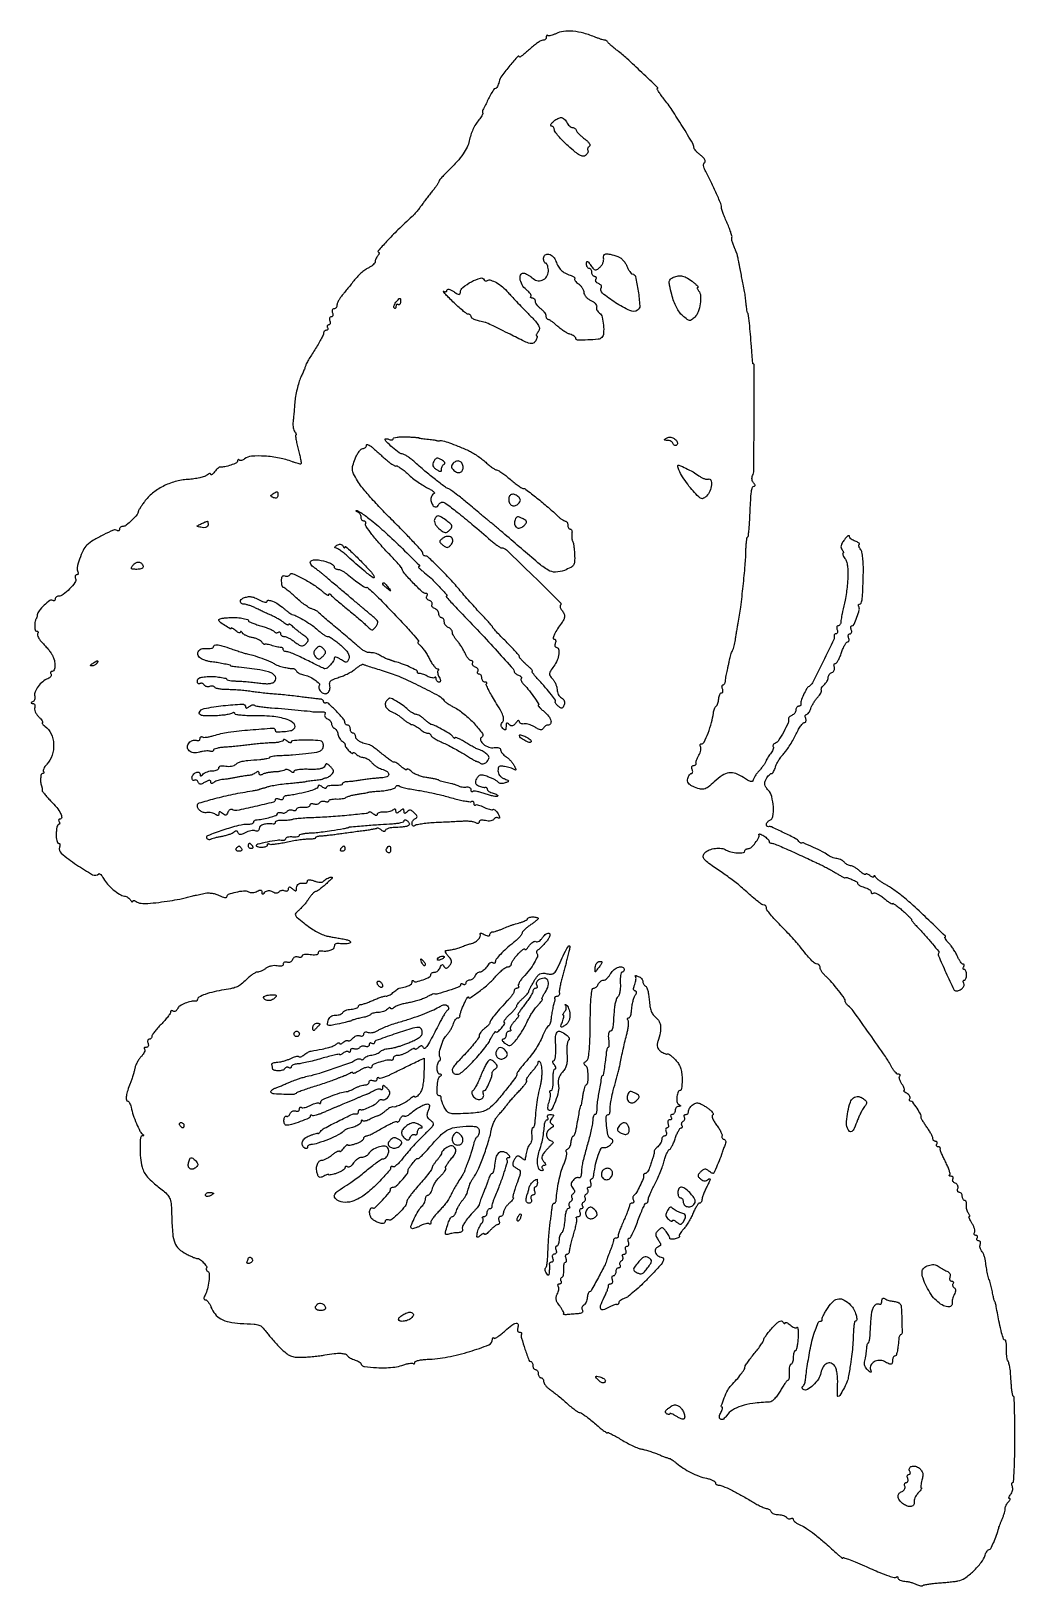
# Model space of a CAD drawing. Extents: x 0 to 367, y 0 to 579.
import ezdxf

# ---------------------------------------------------------------- set-up
doc = ezdxf.new("R2010")
doc.units = 0

msp = doc.modelspace()

# ---------------------------------------------------------------- linework, layer by layer
for points in [[(195.578042, 578.456111, -0.026265), (194.603184, 578.013659, -0.036745), (193.689509, 577.73094, -0.040383), (192.945328, 577.621583, -0.215909), (192.570689, 577.762644, 0.14425), (192.354719, 577.880314, 0.260521), (192.16764, 577.822985, 0.143768), (192.039511, 577.575754, 0.048179), (192, 577.166667, -0.111047), (191.899918, 576.721598, -0.100024), (191.616779, 576.342708, -0.094721), (191.193527, 576.088556, -0.0882), (190.695417, 576, 0.130531), (189.979258, 575.809797, 0.018981), (188.688527, 575.005694, 0.020409), (187.205917, 573.911209, 0.016211), (185.695417, 572.61513, -0.007443), (184.277359, 571.354541, -0.013856), (183.085529, 570.382682, -0.010352), (182.148737, 569.69149, -0.608217), (182, 569.768531, 0.68331), (181.401011, 570.002182, 0.013571), (178.425082, 566.586501, 0.014421), (175.451655, 562.761013, 0.096796), (174.434059, 560.593293, -0.024325), (174.132702, 559.599931, -0.035362), (173.764542, 558.76178, -0.038428), (173.385785, 558.159518, -0.237465), (173.068847, 558, 0.272111), (172.286642, 557.540265, 0.006953), (170.270101, 553.797372, 0.008415), (168.395823, 550.046879, 0.187299), (168.304703, 548.854988, -0.174701), (168.285977, 548.494531, -0.028382), (167.973219, 547.854545, -0.02838), (167.499622, 547.112497, -0.021581), (166.902, 546.354988, 0.037783), (165.69349, 544.716769, 0.032737), (164.679633, 542.836858, 0.031419), (163.882875, 540.760068, 0.028589), (163.323027, 538.53366, -0.068514), (162.550742, 536.249225, -0.036277), (161.022627, 533.672788, -0.030312), (158.79009, 530.845947, -0.018657), (155.848252, 527.790055, 0.008106), (154.37374, 526.32168, 0.011911), (153.130424, 524.980233, 0.007332), (152.142609, 523.828572, 0.17534), (152, 523.434411, -0.136939), (151.893249, 523.051945, -0.011626), (151.339063, 522.182794, -0.014724), (150.611797, 521.164772, -0.010862), (149.75, 520.080312, 0.006182), (148.743576, 518.837913, 0.00367), (147.573437, 517.333765, 0.003672), (146.428313, 515.816313, 0.006318), (145.5, 514.533649, -0.010934), (144.624324, 513.346934, -0.009201), (143.646875, 512.128226, -0.009311), (142.713183, 511.048524, -0.025241), (142, 510.33062, 0.007876), (136.744167, 505.395105, 0.013104), (132.494411, 501.054824, 0.009428), (129.361393, 497.552496, 0.641582), (129.61473, 497, -0.336344), (129.760431, 496.889487, -0.148048), (129.755042, 496.632812, -0.066146), (129.562074, 496.230315, -0.028401), (129.207482, 495.75, 0.037042), (128.814439, 495.197905, 0.033142), (128.490631, 494.573438, 0.034691), (128.275933, 493.971766, 0.081982), (128.223925, 493.5, -0.18417), (128.072753, 493.028817, -0.042052), (127.486352, 492.410327, -0.038088), (126.644342, 491.767792, -0.029151), (125.637419, 491.19473, 0.047481), (124.431448, 490.448672, 0.020234), (122.965285, 489.240166, 0.019803), (121.494392, 487.815529, 0.024561), (120.248531, 486.37383, -0.001847), (119.068006, 484.875266, -0.001505), (117.793318, 483.279296, -0.00152), (116.610776, 481.816928, -0.003979), (115.75, 480.77609, 0.028561), (115.080245, 479.879994, 0.028221), (114.514062, 478.909922, 0.029414), (114.118025, 478.006323, 0.088798), (114, 477.34699, -0.080752), (113.916363, 476.832498, -0.091655), (113.674822, 476.395678, -0.100726), (113.315218, 476.103621, -0.120919), (112.893011, 476, 0.158089), (112.519085, 475.878743, 0.151946), (112.280284, 475.559375, 0.112257), (112.22328, 475.073899, 0.06502), (112.361626, 474.5, -0.062927), (112.502534, 473.92599, -0.109632), (112.452188, 473.440625, -0.151303), (112.223415, 473.121579, -0.163532), (111.861626, 473, 0.163532), (111.499837, 472.878421, 0.151303), (111.271065, 472.559375, 0.109632), (111.220718, 472.07401, 0.062927), (111.361626, 471.5, -0.059765), (111.506416, 470.925826, -0.105471), (111.46628, 470.440625, -0.149855), (111.252873, 470.122029, -0.172457), (110.909598, 470, 0.113538), (110.56712, 469.921216, 0.184509), (110.36538, 469.70625, 0.157566), (110.340647, 469.382252, 0.079467), (110.5, 469, -0.082592), (110.656512, 468.6179, -0.161196), (110.6254, 468.29375, -0.182303), (110.413961, 468.078288, -0.108972), (110.059017, 468, 0.103977), (109.654928, 467.91505, 0.098976), (109.311086, 467.673848, 0.096708), (109.080658, 467.313511, 0.09431), (109, 466.889696, -0.112667), (108.846122, 466.215473, -0.009751), (108.045312, 464.63221, -0.01245), (106.994753, 462.765789, -0.009345), (105.75, 460.763788, 0.004492), (104.500337, 458.796733, 0.006537), (103.43684, 457.038191, 0.00352), (102.570557, 455.538444, 0.105315), (102.439242, 455.124092, -0.068383), (102.342135, 454.715988, -0.003877), (101.862708, 453.508327, -0.005882), (101.262179, 452.077688, -0.004277), (100.561892, 450.5, 0.032053), (99.83261, 448.575432, 0.015965), (99.146545, 446.059375, 0.015779), (98.599536, 443.398097, 0.022356), (98.294646, 441, -0.00107), (98.105242, 438.747654, -0.001117), (97.90882, 436.528125, -0.001072), (97.730672, 434.610699, -0.004922), (97.614031, 433.5, 0.045857), (97.594453, 432.642523, 0.035879), (97.724929, 431.720312, 0.036942), (97.974215, 430.872973, 0.070086), (98.31448, 430.25, -0.026022), (98.63442, 429.769909, -0.056861), (98.815327, 429.367188, -0.115795), (98.835796, 429.105399, -0.370212), (98.712957, 429, 0.450324), (98.549783, 428.815653, 0.009622), (98.740498, 427.471473, 0.015459), (99.065389, 425.792118, 0.008976), (99.553682, 423.796503, -0.00689), (100.056353, 421.778625, -0.010743), (100.427804, 420.026216, -0.005175), (100.691882, 418.550188, -0.242621), (100.601857, 418.268524, -0.247261), (100.346896, 418.189487, -0.014391), (99.524141, 418.367413, -0.01912), (98.519147, 418.656394, -0.01267), (97.388688, 419.060821, 0.044116), (92.557467, 420.453878, 0.033473), (87.084235, 421.145144, 0.031829), (82.165466, 421.120931, 0.15732), (79.62641, 420.104911, -0.052025), (79.076358, 419.737602, -0.06759), (78.507635, 419.530107, -0.083229), (78.007954, 419.50571, -0.168598), (77.657991, 419.675343, 0.093748), (77.406963, 419.846509, 0.239266), (77.193285, 419.834059, 0.196516), (77.04725, 419.643865, 0.06678), (77, 419.291667, -0.295933), (76.558974, 418.611779, -0.024463), (74.497957, 417.810026, -0.031251), (72.214785, 417.203635, -0.067495), (70.404126, 417.090628, 0.177551), (70.096613, 417.002538, 0.026094), (69.585549, 416.587056, 0.026761), (69.010963, 416.009142, 0.020089), (68.440737, 415.316589, -0.02272), (67.908574, 414.677149, -0.060295), (67.458797, 414.289904, -0.175156), (67.174985, 414.219369, -0.373881), (67.031803, 414.372445, 0.269461), (66.891581, 414.59469, 0.177065), (66.583602, 414.635275, 0.083216), (66.109659, 414.442935, 0.035303), (65.55067, 414.042053, -0.098781), (64.646071, 413.552788, -0.019998), (62.872482, 413.083084, -0.020377), (60.731357, 412.697555, -0.017837), (58.468661, 412.466569, 0.051385), (53.717585, 411.657167, 0.050786), (49.211559, 409.894358, 0.052395), (45.285446, 407.327217, 0.063225), (42.25, 404.138224, 0.007733), (41.388036, 402.928249, 0.010922), (40.660938, 401.822514, 0.007306), (40.090932, 400.882764, 0.133436), (40, 400.548099, -0.180687), (39.567808, 399.391172, -0.020539), (37.619426, 397.325155, -0.020784), (35.507316, 395.427143, -0.17436), (34.319665, 395, 0.078764), (33.815556, 394.920093, 0.09071), (33.387651, 394.688914, 0.100778), (33.101579, 394.344874, 0.123823), (33, 393.940983, -0.099383), (32.927886, 393.581758, -0.176408), (32.725606, 393.362637, -0.168992), (32.422466, 393.319517, -0.090257), (32.065891, 393.459277, 0.241695), (30.761163, 393.562933, 0.01417), (27.016444, 391.875557, 0.021678), (23.312713, 389.875983, 0.055193), (20.882761, 388.033841, 0.08975), (19.446997, 386.076344, 0.031754), (18.119205, 382.849156, 0.027802), (17.217284, 379.606082, 0.194716), (17.487917, 378.01955, -0.077535), (17.652186, 377.62973, -0.155182), (17.63107, 377.299493, -0.185789), (17.43159, 377.080653, -0.116588), (17.090402, 377, 0.158694), (16.743445, 376.887035, 0.151884), (16.522108, 376.589637, 0.111962), (16.469724, 376.137514, 0.06478), (16.598842, 375.603019, -0.251879), (16.411664, 374.138098, -0.036114), (14.414168, 371.731508, -0.038058), (12.031743, 369.600528, -0.164887), (10.260218, 369, 0.082656), (9.778917, 368.919888, 0.09251), (9.370189, 368.688914, 0.100618), (9.096884, 368.344915, 0.11825), (9, 367.940983, -0.09437), (8.931158, 367.579484, -0.17257), (8.736045, 367.356186, -0.17309), (8.444232, 367.306664, -0.095008), (8.101428, 367.437314, 0.308717), (7.05982, 367.390102, 0.027616), (4.948275, 365.613807, 0.031642), (3.015109, 363.550875, 0.143866), (2.375, 362.053203, -0.014503), (2.312523, 361.631651, -0.016942), (2.228171, 361.235941, -0.016061), (2.135502, 360.908778, -0.091483), (2.05069, 360.75, 0.126403), (1.572231, 359.683138, 0.043323), (1.429806, 357.981783, 0.04242), (1.567516, 356.418481, 0.364503), (2.065292, 356, -0.108606), (2.418293, 355.922408, -0.18211), (2.628765, 355.708712, -0.16149), (2.660144, 355.387266, -0.082856), (2.50518, 355.008382, 0.217841), (2.436295, 354.458361, 0.048585), (2.815681, 353.564724, 0.04193), (3.498573, 352.527817, 0.029809), (4.422805, 351.486286, -0.015124), (5.466657, 350.377301, -0.012552), (6.510567, 349.137438, -0.012743), (7.409962, 347.952422, -0.033097), (7.976642, 347.043645, -0.061469), (8.720246, 345.11855, -0.063016), (8.965162, 343.086786, -0.08304), (8.696327, 341.535548, -0.318536), (7.940983, 341, 0.110022), (7.586502, 340.921043, 0.182842), (7.375882, 340.704175, 0.160356), (7.346067, 340.377772, 0.081847), (7.504365, 339.992937, -0.173645), (7.597622, 339.554787, -0.119713), (7.411253, 339.077746, -0.089882), (6.961092, 338.631724, -0.059028), (6.313382, 338.291567, 0.081033), (4.395292, 337.174481, 0.058493), (2.67816, 335.38531, 0.061795), (1.54007, 333.418489, 0.157937), (1.397341, 331.797947, -0.066565), (1.460953, 331.112244, -0.073539), (1.337017, 330.458104, -0.083088), (1.051194, 329.934726, -0.129729), (0.643842, 329.626895, 0.017312), (0.133956, 329.396904, 0.322551), (0.05571, 329.249645, 0.33651), (0.170928, 329.134298, 0.018015), (0.718615, 329.078947, -0.131824), (1.139156, 328.936389, -0.141091), (1.418894, 328.605278, -0.118973), (1.508103, 328.126809, -0.078638), (1.391296, 327.577319, 0.139964), (1.329874, 326.883404, 0.055709), (1.615943, 325.962338, 0.049367), (2.168324, 324.977346, 0.043941), (2.922681, 324.077319, -0.017745), (3.668004, 323.277129, -0.038199), (4.169475, 322.60087, -0.070819), (4.374855, 322.141338, -0.485313), (4.25, 321.968197, 0.415268), (4.128252, 321.835187, 0.145779), (4.222826, 321.563951, 0.053145), (4.604152, 321.138883, 0.020925), (5.210685, 320.636702, -0.124214), (7.498571, 317.772047, -0.09437), (8.451875, 313.852417, -0.091918), (7.905199, 309.763924, -0.109744), (5.927501, 306.425813, 0.03184), (5.23139, 305.582062, 0.048418), (4.751804, 304.762398, 0.061321), (4.533046, 304.079818, 0.248179), (4.65752, 303.675813, -0.084202), (4.840906, 303.417515, -0.227853), (4.841196, 303.19852, -0.210603), (4.667258, 303.04934, -0.073579), (4.333786, 303, 0.343273), (3.821893, 302.601618, 0.047147), (3.600411, 301.173806, 0.045822), (3.654879, 299.467512, 0.065101), (4.035088, 298, -0.048333), (4.105869, 297.760127, -0.024607), (4.150134, 297.448594, -0.024194), (4.164455, 297.120034, -0.033189), (4.143421, 296.825, 0.194205), (4.245822, 296.417353, 0.011172), (5.044282, 295.371562, 0.015689), (6.08711, 294.147959, 0.010784), (7.341369, 292.825, -0.024345), (9.615529, 290.292148, -0.050347), (11.076744, 288.073226, -0.107097), (11.480877, 286.60358, -0.430408), (10.909598, 286, 0.113538), (10.56712, 285.921216, 0.184509), (10.36538, 285.70625, 0.157566), (10.340647, 285.382252, 0.079467), (10.5, 285, -0.060254), (10.677206, 284.616865, -0.128806), (10.69553, 284.29375, -0.19146), (10.557766, 284.08251, -0.15486), (10.297756, 284, 0.300278), (9.975913, 283.78756, 0.039449), (9.700986, 282.971875, 0.035244), (9.500198, 281.841371, 0.022091), (9.418081, 280.5, 0.025041), (9.462497, 279.158714, 0.040019), (9.648628, 278.028125, 0.048127), (9.931739, 277.226102, 0.291694), (10.286331, 277, -0.177937), (10.594903, 276.886597, -0.148744), (10.784644, 276.591288, -0.103003), (10.816416, 276.141314, -0.057969), (10.680063, 275.608641, 0.322109), (11.290071, 273.285869, 0.022844), (16.954065, 269.024014, 0.022798), (22.973568, 265.301906, 0.335169), (25.291964, 265.625297, -0.333711), (25.590594, 265.667752, -0.069655), (26.041774, 265.330391, -0.047869), (26.563145, 264.703807, -0.026741), (27.077792, 263.854645, 0.061047), (28.512794, 261.816002, 0.034411), (30.694324, 259.714484, 0.033938), (33.019286, 258.019056, 0.104502), (34.835541, 257.347874, -0.067127), (35.457318, 257.169227, -0.043471), (36.114885, 256.80938, -0.04314), (36.707433, 256.336219, -0.06148), (37.134581, 255.816484, 0.028243), (37.457907, 255.365111, 0.103209), (37.728652, 255.142998, 0.330696), (37.900112, 255.17021, 0.191569), (37.984687, 255.372445, -0.215015), (38.099571, 255.615758, -0.200911), (38.362689, 255.69991, -0.102585), (38.768891, 255.578052, -0.042623), (39.25, 255.262086, 0.092487), (39.93662, 254.903011, 0.033313), (41.014063, 254.649829, 0.031675), (42.259754, 254.523753, 0.032549), (43.5, 254.557914, 0.007787), (47.600589, 255.003276, 0.007326), (51.769781, 255.584054, 0.006931), (55.417037, 256.198596, 0.031737), (57.5, 256.717705, -0.009241), (58.375406, 256.978187, -0.006822), (59.353125, 257.235234, -0.006898), (60.2841, 257.452868, -0.015321), (61, 257.586997, 0.0084), (61.743385, 257.715652, 0.003194), (62.775821, 257.919092, 0.003162), (63.895267, 258.154495, 0.003864), (64.938965, 258.389331, -0.063134), (66.075963, 258.506796, -0.033596), (67.487225, 258.378982, -0.032827), (68.933827, 258.050754, -0.043525), (70.188965, 257.555618, 0.024202), (71.267611, 257.081223, 0.046863), (72.174258, 256.82806, 0.075381), (72.790051, 256.810715, 0.378825), (73, 257.048053, -0.311119), (73.652678, 257.995442, -0.033262), (76.345992, 258.822067, -0.036692), (79.241497, 259.283223, -0.138682), (81.025823, 258.938179, 0.081183), (81.736491, 258.714747, 0.050776), (82.609912, 258.678798, 0.049467), (83.503259, 258.822214, 0.063127), (84.275823, 259.134482, -0.030288), (85.085262, 259.525134, -0.139083), (85.598107, 259.583175, -0.252155), (85.892352, 259.355888, -0.105154), (86, 258.84969, 0.049788), (86.055451, 258.294201, 0.333702), (86.25, 258.120919, 0.197404), (86.573754, 258.223312, 0.022326), (87.153196, 258.753196, -0.081784), (87.772467, 259.197352, -0.098306), (88.463347, 259.383365, -0.087599), (89.234993, 259.299913, -0.052276), (90.092507, 258.950492, 0.041459), (90.888863, 258.605765, 0.081926), (91.566864, 258.494839, 0.112878), (92.098389, 258.617118, 0.142528), (92.471337, 258.953622, -0.126663), (92.808511, 259.277468, -0.08106), (93.321158, 259.465463, -0.072349), (93.926539, 259.49289, -0.066909), (94.532025, 259.349337, 0.075239), (95.093123, 259.226095, 0.123624), (95.568782, 259.312642, 0.1523), (95.882979, 259.592839, 0.135892), (96, 260.015456, -0.068567), (96.075301, 260.56198, -0.338971), (96.308161, 260.736562, -0.154048), (96.719927, 260.601935, -0.017761), (97.5, 260, 0.020633), (98.310961, 259.381629, 0.217533), (98.71069, 259.308142, 0.304492), (98.942264, 259.565314, 0.035496), (99, 260.377555, -0.119775), (99.223927, 261.298925, -0.1517), (99.835769, 261.919971, -0.112762), (100.852142, 262.198181, -0.049844), (102.25, 262.118421, 0.13348), (102.535654, 262.14962, 0.119972), (102.779687, 262.321266, 0.103031), (102.943486, 262.611589, 0.077238), (103, 262.975249, -0.272483), (103.195976, 263.30816, -0.13105), (103.693614, 263.433154, -0.064628), (104.522231, 263.313334, -0.022663), (105.667031, 262.936495, 0.033396), (106.730888, 262.611419, 0.045771), (107.721869, 262.473478, 0.054137), (108.510292, 262.521899, 0.204398), (108.917031, 262.784187, -0.080457), (109.275568, 263.164928, -0.025913), (109.916253, 263.606113, -0.025086), (110.691605, 264.030764, -0.025646), (111.5, 264.372191, -0.126845), (112.068709, 264.426956, -0.523314), (112.193109, 264.169563, -0.068866), (111.619873, 263.417942, -0.009391), (110.188282, 262.049249, -0.011492), (108.859778, 260.881295, -0.015698), (107.607545, 259.895717, -0.012469), (106.534635, 259.14509, -0.147438), (106.053292, 259, 0.178417), (105.630601, 258.84421, 0.025328), (104.94624, 258.197809, 0.026217), (104.18609, 257.314944, 0.019599), (103.440689, 256.269136, -0.019612), (102.612876, 255.107764, -0.014087), (101.602763, 253.875495, -0.014261), (100.573287, 252.755571, -0.029577), (99.696596, 251.955402, 0.048647), (98.644142, 250.918666, 0.279905), (98.532273, 250.177794, 0.12134), (99.162315, 249.32711, 0.007572), (101.620916, 247.352409, 0.013384), (103.963437, 245.627276, 0.021033), (106.07288, 244.287237, 0.023968), (108.052915, 243.266572, 0.02907), (110, 242.511589, 0.032222), (110.359952, 242.420691, 0.001125), (111.778057, 242.161639, 0.002091), (113.45601, 241.866258, 0.00146), (115.350833, 241.546558, -0.014948), (117.293725, 241.164587, -0.047622), (118.548187, 240.75, -0.144252), (119.02829, 240.344886, -0.422971), (118.944757, 239.965858, -0.0802), (118.297663, 239.697203, -0.034032), (117.368537, 239.542088, -0.032565), (116.333594, 239.508672, -0.036655), (115.343924, 239.61408, 0.039555), (114.282444, 239.720923, 0.115033), (113.565699, 239.569793, 0.169802), (113.151676, 239.165697, 0.115797), (113, 238.519557, -0.228726), (112.588269, 237.666592, -0.092497), (111.416913, 237.04647, -0.067888), (109.708383, 236.758713, -0.047007), (107.75, 236.881579, 0.139155), (107.464394, 236.84716, 0.119898), (107.220313, 236.667274, 0.100737), (107.056346, 236.36442, 0.07399), (107, 235.985738, -0.279181), (106.78267, 235.626848, -0.080493), (106.14082, 235.413319, -0.054335), (105.178521, 235.363277, -0.029453), (104, 235.5, 0.030045), (102.846769, 235.632408, 0.051182), (101.878632, 235.585869, 0.071913), (101.216157, 235.385371, 0.291166), (101, 235.045647, -0.180336), (100.878341, 234.719304, -0.14821), (100.561851, 234.519623, -0.101943), (100.079505, 234.48804, -0.057215), (99.508429, 234.635139, 0.099512), (98.886693, 234.740608, 0.101554), (98.277362, 234.59617, 0.099873), (97.766455, 234.220325, 0.09303), (97.425671, 233.666896, -0.090834), (97.092235, 233.120082, -0.095633), (96.591829, 232.738594, -0.099617), (96.003252, 232.580698, -0.107897), (95.417241, 232.670131, 0.077354), (94.875646, 232.786705, 0.125684), (94.416315, 232.6972, 0.151931), (94.112646, 232.417654, 0.132055), (94, 231.998581, -0.175258), (93.833863, 231.539161, -0.148353), (93.400239, 231.253664, -0.092494), (92.692351, 231.180325, -0.039608), (91.75, 231.332791, 0.067877), (90.746269, 231.43759, 0.044553), (89.590731, 231.297599, 0.044263), (88.467316, 230.952452, 0.063111), (87.55887, 230.441199, -0.02845), (86.720199, 229.889604, -0.026632), (85.806022, 229.423352, -0.027627), (84.950333, 229.098193, -0.077129), (84.317568, 229, 0.123871), (83.643536, 228.830412, 0.025634), (82.588954, 228.192187, 0.025481), (81.410243, 227.302738, 0.021611), (80.258698, 226.25, -0.022243), (78.370696, 224.528369, -0.065237), (76.886716, 223.58851, -0.056263), (75.091825, 222.989961, -0.013507), (72, 222.419487, 0.01852), (68.21148, 221.681122, 0.0276), (64.971578, 220.732952, 0.025681), (62.534034, 219.727453, 0.289776), (62, 218.883369, -0.087114), (61.942983, 218.558598, -0.115177), (61.779688, 218.307676, -0.12675), (61.535725, 218.170452, -0.119449), (61.25, 218.164038, 0.114981), (59.655406, 218.142301, 0.03929), (57.446385, 217.407489, 0.037943), (55.427598, 216.36796, 0.164721), (54.57942, 215.346371, -0.074075), (54.287767, 214.83017, -0.103537), (53.884356, 214.488799, -0.124133), (53.434917, 214.374541, -0.13978), (53.007063, 214.495635, 0.073531), (52.621823, 214.661598, 0.149894), (52.295825, 214.649336, 0.188165), (52.080379, 214.46522, 0.123539), (52, 214.144866, -0.150373), (51.8279, 213.585563, -0.01395), (50.971875, 212.398879, -0.01697), (49.840552, 211.019039, -0.012516), (48.5, 209.567658, 0.012626), (47.159459, 208.11565, 0.017088), (46.028125, 206.733898, 0.014111), (45.172887, 205.545225, 0.149976), (45, 204.981808, -0.097664), (44.926102, 204.607093, -0.097611), (44.715469, 204.288406, -0.098261), (44.401026, 204.075002, -0.100429), (44.031385, 204, 0.184534), (43.710807, 203.877514, 0.147206), (43.516384, 203.559375, 0.100118), (43.488865, 203.074366, 0.055937), (43.638374, 202.5, -0.07271), (43.769945, 201.915043, -0.128612), (43.682075, 201.431445, -0.158048), (43.389338, 201.116623, -0.127746), (42.940322, 201, 0.053142), (42.498002, 200.952855, 0.159884), (42.239323, 200.80148, 0.258189), (42.190186, 200.580621, 0.125394), (42.34248, 200.324187, -0.248179), (42.466954, 199.920182, -0.061321), (42.248196, 199.237602, -0.048418), (41.76861, 198.417938, -0.03184), (41.072499, 197.574187, 0.03989), (40.292819, 196.597569, 0.026971), (39.559818, 195.374917, 0.027223), (38.97606, 194.107769, 0.047765), (38.655337, 193, -0.019228), (38.387494, 191.828728, -0.009328), (37.960112, 190.353125, -0.009236), (37.457344, 188.831106, -0.013141), (36.950533, 187.5, 0.021802), (36.045209, 184.992484, 0.041348), (35.576489, 182.898717, 0.060064), (35.551003, 181.450845, 0.384534), (36.050542, 181, -0.224693), (36.360742, 180.853188, -0.046508), (36.707785, 180.339063, -0.040513), (37.032455, 179.611703, -0.02844), (37.282091, 178.75, 0.025189), (38.113938, 175.807201, 0.018464), (39.318199, 172.634545, 0.014906), (40.598344, 169.839623, 0.120034), (41.5, 168.765313, -0.028134), (41.902755, 168.432985, -0.209137), (42, 168.210663, -0.346448), (41.885093, 168.064732, -0.055615), (41.5, 168.016088, 0.387026), (40.793516, 167.353852, 0.018405), (40.643956, 163.825625, 0.026224), (40.829092, 159.879097, 0.036665), (41.435437, 156.401217, 0.063611), (42.194671, 154.460772, 0.057433), (43.438618, 152.698832, 0.035007), (45.555692, 150.64053, 0.008313), (49.368727, 147.527248, -0.047557), (50.986282, 145.980183, -0.101213), (51.829037, 144.476668, -0.060963), (52.240644, 142.305689, -0.009224), (52.449384, 137.881707, 0.014046), (52.807464, 131.583528, 0.071783), (53.598416, 128.177922, 0.115935), (55.129205, 125.95169, 0.06656), (57.82271, 124.090446, 0.008244), (59.269701, 123.382064, 0.011886), (60.573892, 122.807455, 0.007711), (61.672795, 122.373875, 0.157824), (62.02458, 122.357217, -0.240171), (62.86132, 122.182661, -0.033764), (64.199193, 120.949777, -0.033126), (65.347823, 119.565086, -0.301057), (65.378728, 118.819098, 0.135542), (65.293322, 118.515245, 0.099179), (65.360911, 118.169673, 0.085812), (65.571815, 117.834815, 0.071107), (65.895718, 117.56445, -0.258657), (66.456034, 116.565091, -0.030286), (66.308278, 113.918479, -0.035149), (65.765111, 111.04137, -0.058649), (64.865741, 108.75, 0.031339), (64.513635, 107.979267, 0.109564), (64.433739, 107.441967, 0.218691), (64.60646, 107.126734, 0.16111), (64.989567, 107, -0.182676), (65.466609, 106.819695, -0.047316), (66.038439, 106.210169, -0.041751), (66.602605, 105.340525, -0.032188), (67.071777, 104.311212, 0.082619), (68.579041, 101.727981, 0.092972), (70.790063, 99.894435, 0.076692), (73.871997, 98.756001, 0.038509), (78, 98.242418, -0.004711), (83.105844, 97.95506, -0.062396), (84.955033, 97.5989, -0.122174), (86.185947, 96.830523, -0.035365), (87.637813, 95.10297, 0.016824), (88.594407, 93.875109, 0.006745), (89.981107, 92.258466, 0.006665), (91.523535, 90.554928, 0.008366), (93, 89.019637, 0.022972), (95.078463, 87.113185, 0.074043), (96.674717, 86.137792, 0.079011), (98.428111, 85.703138, 0.028597), (101, 85.630794, 0.010353), (103.013744, 85.731088, 0.006582), (105.353125, 85.927196, 0.006611), (107.644649, 86.180329, 0.012172), (109.5, 86.456154, -0.012636), (113.011755, 86.974902, -0.038427), (115.420415, 87.082328, -0.06053), (117.031706, 86.833597, -0.18305), (117.910023, 86.184876, 0.0922), (118.287166, 85.785219, 0.0282), (118.987632, 85.332174, 0.027165), (119.845413, 84.903544, 0.026654), (120.75, 84.567394, -0.02908), (121.611561, 84.242469, -0.039857), (122.339062, 83.84649, -0.045029), (122.853017, 83.440874, -0.206011), (123, 83.099279, 0.151682), (123.094385, 82.795312, 0.08415), (123.367188, 82.514001, 0.070615), (123.771975, 82.297129, 0.057742), (124.25, 82.182426, 0.014052), (128.686626, 81.772907, 0.023481), (132.433821, 81.709241, 0.028018), (135.577742, 81.980243, 0.046704), (138.159591, 82.599348, -0.01809), (139.604428, 83.03446, -0.025704), (140.917609, 83.307412, -0.023932), (141.981072, 83.420226, -0.213986), (142.409591, 83.257076, 0.105485), (142.634354, 83.111354, 0.249143), (142.826567, 83.135181, 0.181241), (142.958203, 83.327374, 0.060559), (143, 83.671199, -0.304037), (143.268572, 84.072047, -0.034918), (144.352918, 84.431823, -0.03269), (145.840505, 84.710513, -0.020511), (147.605677, 84.849939, 0.037128), (155.291114, 85.714543, 0.028317), (163.512142, 87.751375, 0.02147), (170.577262, 90.26983, 0.305353), (172, 92.382274, -0.064323), (172.041741, 92.705395, -0.190767), (172.171739, 92.882221, -0.243291), (172.361772, 92.897942, -0.097969), (172.584642, 92.748691, 0.332197), (172.994062, 92.689348, 0.023267), (174.048884, 93.327441, 0.025625), (175.334166, 94.287993, 0.015789), (176.748309, 95.53989, -0.025347), (179.132076, 97.570264, -0.114442), (180.785214, 98.322302, -0.420922), (181.481037, 97.848527, -0.136488), (181.349337, 96.467975, 0.066643), (181.215885, 95.906415, 0.114223), (181.276674, 95.431218, 0.15229), (181.517917, 95.118415, 0.154099), (181.893011, 95, -0.068286), (182.300166, 94.944134, -0.107254), (182.611155, 94.779688, -0.137777), (182.777313, 94.535174, -0.152249), (182.783262, 94.25, 0.141605), (182.783291, 92.705446, 0.010502), (184.053068, 88.634667, 0.00711), (185.505163, 84.497901, 0.314546), (186.218315, 84, -0.18464), (186.516726, 83.885913, -0.090258), (186.77038, 83.559375, -0.070118), (186.942296, 83.073987, -0.050139), (187, 82.5, 0.064853), (187.074694, 81.926543, 0.082425), (187.29375, 81.440625, 0.098894), (187.618646, 81.115568, 0.148195), (188, 81, -0.148195), (188.381354, 80.884432, -0.098894), (188.70625, 80.559375, -0.082425), (188.925306, 80.073457, -0.064853), (189, 79.5, 0.064853), (189.074694, 78.926543, 0.082425), (189.29375, 78.440625, 0.098894), (189.618646, 78.115568, 0.148195), (190, 78, -0.137339), (190.381339, 77.893241, -0.100208), (190.70625, 77.593159, -0.086159), (190.924985, 77.144318, -0.070509), (191, 76.61501, 0.120652), (191.156473, 75.976004, 0.044156), (191.660937, 75.18644, 0.040597), (192.389073, 74.385704, 0.038395), (193.25, 73.696672, -0.016278), (194.382104, 72.869943, -0.00518), (196.014063, 71.567267, -0.005164), (197.803552, 70.077207, -0.005733), (199.5, 68.600846, 0.011056), (201.104996, 67.233826, 0.014931), (202.61875, 66.074622, 0.011905), (203.915216, 65.187936, 0.136146), (204.5, 65.003564, -0.138365), (205.096583, 64.81261, -0.010204), (206.521797, 63.826723, -0.013579), (208.190139, 62.551247, -0.009861), (209.978459, 61.046172, 0.0082), (211.722071, 59.568802, 0.013486), (213.249764, 58.384238, 0.007091), (214.539525, 57.466568, 0.362091), (214.825916, 57.492583, -0.315244), (215.126847, 57.545676, -0.007132), (216.513407, 56.875216, -0.013398), (218.163682, 55.991898, -0.008338), (220.0524, 54.87274, 0.015379), (222.109083, 53.69286, 0.014565), (224.271571, 52.618876, 0.014691), (226.239363, 51.78122, 0.048459), (227.594386, 51.397107, -0.022195), (228.87719, 51.105167, -0.009702), (230.550916, 50.610162, -0.009579), (232.310659, 50.015034, -0.012627), (233.889443, 49.401727, 0.004418), (235.308997, 48.823278, 0.00621), (236.586274, 48.334196, 0.003822), (237.665756, 47.9455, 0.081113), (238, 47.886021, -0.135038), (238.293243, 47.800844, -0.012169), (238.940625, 47.380873, -0.015116), (239.697507, 46.82897, -0.01124), (240.5, 46.176364, 0.033942), (242.968848, 44.348265, 0.0262), (245.881241, 42.691836, 0.026413), (248.915636, 41.366041, 0.037133), (251.75, 40.536009, -0.025459), (252.994914, 40.202759, -0.037225), (254.045312, 39.774812, -0.041498), (254.795909, 39.320539, -0.240376), (255, 38.920545, 0.133353), (255.096051, 38.566808, 0.097401), (255.367188, 38.260443, 0.084936), (255.772315, 38.048151, 0.071639), (256.25, 37.966069, -0.094456), (257.809692, 37.624666, -0.012788), (260.867266, 36.224541, -0.014006), (264.512809, 34.312676, -0.010201), (268.458884, 31.993084, 0.011849), (270.086239, 31.043692, 0.013141), (271.702217, 30.206204, 0.012563), (273.112743, 29.564865, 0.064059), (273.940732, 29.332435, -0.05873), (274.549312, 29.168549, -0.054559), (275.119574, 28.864825, -0.058467), (275.56889, 28.474545, -0.104641), (275.815181, 28.054456, 0.16162), (276.117842, 27.649829, 0.059301), (276.755977, 27.309746, 0.050994), (277.596206, 27.077856, 0.04187), (278.524316, 27, -0.03953), (279.472831, 26.924894, -0.042538), (280.373915, 26.701458, -0.046669), (281.104036, 26.374219, -0.126314), (281.510081, 25.983688, 0.090427), (281.820631, 25.639411, 0.095498), (282.22714, 25.434921, 0.099685), (282.665803, 25.401101, 0.108373), (283.069098, 25.542705, -0.077474), (283.425027, 25.692743, -0.155105), (283.726548, 25.673583, -0.185828), (283.92635, 25.491628, -0.116688), (284, 25.180337, 0.192991), (284.17493, 24.74401, 0.039295), (284.807813, 24.178023, 0.036143), (285.697022, 23.596898, 0.027042), (286.75, 23.084968, -0.049314), (288.951959, 21.890588, -0.016744), (291.900344, 19.74523, -0.013651), (295.533242, 16.747965, -0.006835), (299.967509, 12.773332, 0.007094), (300.916515, 11.923581, 0.01287), (301.719731, 11.26019, 0.008207), (302.367064, 10.769929, 0.579102), (302.467509, 10.814549, -0.475259), (302.73907, 10.99268, -0.008775), (304.588603, 10.370878, -0.012725), (307.079879, 9.412272, -0.00486), (310.5, 7.956218, 0.00299), (316.308575, 5.457621, 0.015279), (319.584633, 4.18811, 0.020481), (321.666173, 3.548358, 0.266724), (322.418439, 3.751772, -0.098394), (322.640117, 3.899955, -0.243665), (322.829166, 3.88386, -0.190205), (322.958501, 3.707193, -0.064091), (323, 3.384775, 0.225715), (323.180333, 3.005655, 0.064185), (323.749946, 2.652787, 0.051042), (324.575351, 2.375188, 0.03498), (325.553009, 2.224922, -0.026633), (326.663207, 2.073193, -0.018843), (327.889377, 1.79028, -0.019085), (329.043633, 1.429926, -0.037674), (329.921526, 1.041998, 0.033852), (330.656846, 0.710338, 0.044821), (331.364993, 0.517049, 0.052092), (331.950839, 0.474331, 0.19079), (332.286021, 0.619354, -0.145563), (332.715536, 0.851942, -0.009919), (334.093289, 1.113158, -0.013528), (335.776363, 1.351164, -0.009709), (337.667504, 1.529471, 0.003816), (339.728705, 1.699332, 0.003138), (341.926353, 1.911248, 0.003169), (343.942648, 2.131377, 0.008407), (345.379655, 2.322019, 0.117425), (347.937107, 3.350891, 0.036466), (351.156898, 6.003816, 0.037082), (354.020617, 9.17436, 0.088513), (355.491304, 11.972601, -0.035917), (355.800484, 12.748635, -0.046427), (356.19693, 13.404451, -0.054052), (356.616537, 13.859854, -0.181527), (356.989836, 14, 0.283244), (357.586376, 14.36741, 0.01224), (358.684198, 16.685716, 0.01998), (359.74447, 19.357137, 0.022549), (360.541147, 22, -0.028879), (360.642595, 22.321754, -0.002154), (360.973019, 23.180061, -0.00298), (361.37791, 24.200428, -0.002259), (361.833794, 25.3151, 0.013888), (362.280207, 26.483448, 0.014208), (362.657427, 27.666016, 0.014091), (362.926229, 28.709207, 0.05606), (363, 29.3651, -0.076299), (363.085887, 29.924653, -0.038342), (363.3525, 30.589748, -0.036939), (363.74075, 31.249744, -0.044983), (364.2, 31.8, 0.032604), (364.605055, 32.26163, 0.087776), (364.805907, 32.6475, 0.217877), (364.77569, 32.889494, 0.260014), (364.577555, 33, -0.302766), (364.37826, 33.132858, -0.167796), (364.359285, 33.436884, -0.074529), (364.572526, 33.915742, -0.031259), (364.989431, 34.487265, 0.065458), (365.418406, 35.168467, 0.054222), (365.690651, 35.982012, 0.056234), (365.77444, 36.798715, 0.08931), (365.64326, 37.487265, -0.041628), (365.474508, 38.067125, -0.077195), (365.452066, 38.555634, -0.125357), (365.57209, 38.876852, -0.245722), (365.807542, 39, 0.397471), (366.110114, 39.285657, 0.002109), (366.34553, 43.7, 0.007265), (366.523952, 48.864918, 0.004363), (366.593139, 55, 0.003321), (366.568042, 61.135636, 0.005532), (366.45542, 66.302107, 0.001228), (366.297123, 70.782742, 0.399521), (366.066982, 71.007174, -0.346731), (365.831782, 71.197436, -0.012552), (365.589414, 72.405445, -0.018227), (365.378931, 73.938392, -0.011174), (365.237407, 75.757174, 0.005251), (364.997089, 79.403455, 0.019292), (364.732026, 81.700283, 0.030572), (364.384918, 83.292832, 0.058528), (363.884963, 84.5, -0.084168), (363.676131, 85.087311, -0.018105), (363.527589, 86.160938, -0.01842), (363.445538, 87.432431, -0.016659), (363.453061, 88.75, 0.019249), (363.453722, 89.995827, 0.031539), (363.347342, 91.045312, 0.033425), (363.166631, 91.813985, 0.329467), (362.914977, 92, -0.322723), (362.347041, 92.409188, -0.016236), (361.655925, 94.728171, -0.014806), (360.813095, 98.367696, -0.003486), (359.627479, 104.5, 0.009554), (359.469571, 105.266695, 0.015377), (359.302621, 105.9125, 0.009191), (359.141361, 106.429942, 0.323171), (359.04429, 106.5, -0.32606), (358.948012, 106.570254, -0.009279), (358.792827, 107.0875, -0.015465), (358.633426, 107.733298, -0.009594), (358.484483, 108.5, 0.008939), (358.101379, 110.485951, 0.008525), (357.641945, 112.48876, 0.002325), (357.167089, 114.370461, 0.342232), (357, 114.5, -0.354054), (356.815197, 114.649615, -0.002683), (356.39371, 116.683894, -0.008866), (355.980961, 118.93671, -0.007538), (355.623483, 121.327897, 0.027973), (355.401439, 122.487096, 0.026773), (355.048956, 123.631762, 0.027791), (354.627985, 124.606136, 0.080677), (354.200248, 125.199752, -0.081911), (353.840476, 125.701637, -0.062313), (353.6183, 126.341878, -0.062316), (353.560715, 127.01709, -0.081936), (353.685134, 127.621855, 0.076139), (353.799837, 128.148572, 0.124512), (353.716116, 128.59517, 0.152158), (353.449316, 128.890277, 0.134231), (353.047972, 129, -0.095723), (352.65063, 129.076773, -0.173661), (352.406028, 129.29375, -0.171987), (352.353415, 129.618437, -0.093667), (352.5, 130, 0.088621), (352.651081, 130.381806, 0.167455), (352.608064, 130.70625, 0.177706), (352.378351, 130.922582, 0.101261), (352, 131, -0.107327), (351.624507, 131.08154, -0.181417), (351.39992, 131.306668, -0.16252), (351.364919, 131.645134, -0.083794), (351.527179, 132.043976, 0.159013), (351.665495, 132.613654, 0.047931), (351.510143, 133.502741, 0.042663), (351.131516, 134.527101, 0.035194), (350.563143, 135.543976, -0.017362), (349.991208, 136.486699, -0.034178), (349.616226, 137.278543, -0.049701), (349.459853, 137.833574, -0.466541), (349.599392, 138, 0.318617), (349.754917, 138.110304, 0.153416), (349.763281, 138.367188, 0.069921), (349.587584, 138.76975, 0.030178), (349.25087, 139.25, -0.068059), (348.890765, 139.856357, -0.041854), (348.632001, 140.646875, -0.041251), (348.504645, 141.488244, -0.057099), (348.539941, 142.25, 0.04932), (348.581408, 142.919947, 0.077157), (348.472116, 143.485938, 0.107343), (348.236482, 143.862931, 0.202269), (347.911516, 144, -0.161439), (347.563831, 144.115264, -0.096426), (347.267758, 144.440625, -0.077879), (347.067764, 144.92633, -0.058858), (347, 145.5, 0.072144), (346.91686, 146.073208, 0.087143), (346.674822, 146.559375, 0.100435), (346.315153, 146.884389, 0.134459), (345.893011, 147, -0.147775), (345.51605, 147.113898, -0.152599), (345.270955, 147.416315, -0.117411), (345.204191, 147.87523, -0.069392), (345.329869, 148.417241, 0.105007), (345.422544, 149.002065, 0.099159), (345.273265, 149.587278, 0.096433), (344.904756, 150.082533, 0.093374), (344.373476, 150.410178, -0.0726), (343.846786, 150.705724, -0.102382), (343.496761, 151.112588, -0.124032), (343.37681, 151.564252, -0.142543), (343.495635, 151.992937, 0.099178), (343.638361, 152.376931, 0.176262), (343.57516, 152.704175, 0.16916), (343.312823, 152.923317, 0.09044), (342.89235, 153, -0.05051), (342.464504, 153.043331, -0.151505), (342.209959, 153.183248, -0.259954), (342.155894, 153.387438, -0.134702), (342.290488, 153.623822, 0.256948), (342.423221, 154.081304, 0.023011), (342.096768, 155.27646, 0.025442), (341.537113, 156.747544, 0.016933), (340.755011, 158.373822, -0.010508), (339.94259, 160.009015, -0.014604), (339.289386, 161.508248, -0.011017), (338.815791, 162.767783, -0.151363), (338.797856, 163.25, 0.145287), (338.790641, 163.535295, 0.13531), (338.629534, 163.779687, 0.108689), (338.330687, 163.943903, 0.071604), (337.940983, 164, -0.108972), (337.586039, 164.078288, -0.182303), (337.3746, 164.29375, -0.161196), (337.343488, 164.6179, -0.082592), (337.5, 165, 0.082592), (337.656512, 165.3821, 0.161196), (337.6254, 165.70625, 0.182303), (337.413961, 165.921712, 0.108972), (337.059017, 166, -0.102566), (336.654908, 166.083777, -0.098708), (336.311086, 166.321841, -0.097076), (336.080712, 166.677439, -0.095619), (336, 167.09563, 0.10494), (335.871055, 167.703236, 0.01699), (335.340205, 168.796014, 0.018107), (334.613846, 170.057614, 0.015044), (333.75389, 171.34563, -0.010025), (332.904523, 172.590543, -0.014733), (332.213097, 173.720279, -0.009977), (331.691997, 174.674608, -0.197611), (331.662748, 175, 0.207209), (331.554833, 175.994499, 0.016006), (330.123166, 178.336263, 0.015217), (328.544383, 180.589524, 0.236569), (327.725375, 181, -0.136565), (327.452105, 181.076057, -0.190849), (327.300107, 181.275696, -0.140576), (327.301852, 181.579237, -0.067227), (327.462015, 181.93854, 0.182072), (327.547606, 182.375621, 0.094539), (327.351434, 182.904255, 0.073147), (326.905833, 183.444276, 0.051962), (326.271032, 183.908131, -0.018795), (325.640991, 184.307357, -0.053509), (325.247325, 184.645244, -0.189026), (325.163425, 184.854731, -0.404866), (325.273053, 184.969591, 0.40437), (325.452745, 185.15754, 0.076004), (325.370594, 185.675454, 0.045212), (325.050692, 186.433391, 0.022577), (324.519545, 187.329826, -0.031367), (323.983998, 188.271008, -0.044165), (323.638276, 189.172129, -0.05215), (323.507874, 189.914596, -0.21708), (323.663159, 190.329826, 0.1056), (323.828484, 190.58495, 0.24922), (323.801305, 190.803136, 0.181104), (323.582916, 190.952562, 0.060507), (323.192347, 191, -0.16568), (322.657875, 191.182102, -0.041322), (321.966178, 191.812861, -0.037708), (321.251998, 192.707918, -0.030219), (320.620392, 193.767187, 0.031305), (318.326596, 197.595212, 0.003476), (312.491338, 205.95521, 0.002174), (306.346363, 214.550358, 0.064397), (304.516774, 216.5, -0.03179), (304.05895, 216.928303, -0.03792), (303.687659, 217.388067, -0.041441), (303.443626, 217.813586, -0.150328), (303.400766, 218.118951, 0.198627), (303.159085, 219.136572, 0.008209), (300.869689, 222.200313, 0.015149), (298.388658, 225.215886, 0.0318), (296.25, 227.367718, -0.029933), (295.388897, 228.227686, -0.032403), (294.660938, 229.162893, -0.034295), (294.150091, 230.038617, -0.115387), (294, 230.680335, 0.068628), (293.930441, 231.184734, 0.084975), (293.727232, 231.612349, 0.099866), (293.425529, 231.898276, 0.140791), (293.071429, 232, -0.154399), (292.154923, 232.289927, -0.04061), (290.957132, 233.286453, -0.025811), (289.354099, 235.027748, -0.00698), (287, 237.947735, 0.014017), (285.685493, 239.532069, 0.00478), (283.692187, 241.758633, 0.004748), (281.443317, 244.176338, 0.005458), (279.25, 246.439862, -0.00991), (277.238742, 248.55282, -0.014065), (275.542188, 250.51551, -0.010056), (274.224818, 252.197043, -0.16252), (274, 252.870436, 0.073359), (273.936331, 253.302056, 0.087847), (273.751197, 253.668191, 0.100564), (273.476007, 253.912953, 0.132388), (273.15301, 254, -0.146809), (272.352897, 254.240102, -0.020529), (270.935118, 255.261113, -0.012813), (268.724322, 257.088725, -0.002194), (264.629139, 260.686344, 0.014015), (263.204613, 261.87933, 0.006028), (261.241784, 263.393545, 0.005959), (259.111618, 264.956857, 0.007836), (257.129139, 266.329278, -0.006951), (252.619455, 269.439431, -0.063567), (250.870642, 271.051123, -0.206604), (250.504489, 272.27037, -0.173269), (251.107143, 273.490233, -0.100996), (252.740069, 274.531122, -0.060225), (254.983528, 275.094135, -0.060803), (257.263493, 275.103524, -0.112478), (259, 274.486614, 0.08798), (260.76573, 273.76109, 0.041343), (263.220478, 273.435883, 0.039534), (265.425423, 273.501944, 0.382643), (266, 274.142815, -0.145329), (266.097061, 274.469699, -0.099308), (266.369964, 274.748202, -0.083412), (266.778, 274.935903, -0.066274), (267.259453, 275, 0.19588), (268.390624, 275.460829, 0.038305), (269.870936, 277.146922, 0.038348), (271.077149, 279.040137, 0.19409), (271.208495, 280.260702, -0.422533), (271.308338, 280.433737, -0.129637), (271.644755, 280.430393, -0.051512), (272.240908, 280.198681, -0.021154), (272.996433, 279.770155, -0.025278), (273.763501, 279.235413, -0.03197), (274.411452, 278.663371, -0.033463), (274.874561, 278.131844, -0.163899), (275, 277.759453, 0.132297), (275.077995, 277.469838, 0.100569), (275.297307, 277.223089, 0.087878), (275.625371, 277.057091, 0.073413), (276.012108, 277, -0.092462), (276.685389, 276.87442, -0.004298), (278.85304, 276.015172, -0.006993), (281.415662, 274.93178, -0.004953), (284.262108, 273.647394, 0.000025), (287.216468, 272.27911, 0.000027), (290.108244, 270.940178, 0.000026), (292.595702, 269.788768, 0.000126), (294, 269.139254, -0.011242), (295.187867, 268.557448, -0.005047), (296.722853, 267.742597, -0.004994), (298.328261, 266.848586, -0.006773), (299.75865, 266.007343, 0.005826), (301.025156, 265.259251, 0.009182), (302.130968, 264.650082, 0.003825), (303.078719, 264.159678, 0.246821), (303.25865, 264.162218, -0.210692), (304.072505, 264.229741, -0.02204), (305.894765, 263.509076, -0.020533), (307.647726, 262.636779, -0.273531), (308, 262.04102, 0.217563), (308.164109, 261.681719, 0.046989), (308.734375, 261.27461, 0.040934), (309.542623, 260.889888, 0.029141), (310.5, 260.589356, -0.036821), (311.456976, 260.272741, -0.048811), (312.265625, 259.840723, -0.058024), (312.825252, 259.365389, -0.189922), (313, 258.921931, 0.099096), (313.070634, 258.569042, 0.176203), (313.268878, 258.353631, 0.169227), (313.565934, 258.310929, 0.090513), (313.915328, 258.44767, -0.223641), (314.457748, 258.509519, -0.03579), (315.467901, 258.084746, -0.033744), (316.667089, 257.37069, -0.023749), (317.915328, 256.417793, 0.012373), (319.099451, 255.470456, 0.024311), (320.093878, 254.788082, 0.029689), (320.818156, 254.398562, 0.547884), (321, 254.514699, -0.580365), (321.187434, 254.621788, -0.018406), (322.101562, 254.036582, -0.018767), (323.310726, 253.129188, -0.009807), (324.75, 251.914641, -0.006117), (326.158563, 250.647055, -0.011097), (327.274159, 249.571349, -0.006462), (328.123076, 248.693214, -0.607289), (328.076923, 248.561049, 0.568498), (328.019227, 248.422121, 0.009671), (328.636779, 247.625736, 0.01409), (329.485601, 246.632394, 0.007739), (330.576923, 245.462735, -0.008911), (333.293623, 242.537315, -0.009084), (335.886631, 239.535349, -0.002681), (338.231701, 236.687658, -0.347297), (338.238115, 236.260498, 0.272163), (338.100546, 235.139034, 0.004043), (340.893961, 228.841231, 0.003897), (343.793485, 222.574628, 0.295328), (344.694971, 222.015313, 0.104376), (345.927341, 222.29999, 0.087766), (347.027703, 223.069215, 0.106385), (347.651282, 224.034333, 0.232889), (347.569098, 224.888197, -0.055096), (347.366631, 225.314393, -0.119115), (347.331951, 225.673408, -0.189474), (347.464264, 225.907025, -0.171905), (347.726697, 226, 0.217823), (348.04991, 226.14782, 0.078478), (348.323289, 226.5875, 0.059672), (348.50956, 227.234216, 0.04033), (348.571429, 228, 0.04033), (348.50956, 228.765784, 0.059672), (348.323289, 229.4125, 0.078478), (348.04991, 229.85218, 0.217823), (347.726697, 230, -0.148732), (347.456973, 230.082048, -0.191612), (347.311653, 230.29375, -0.132582), (347.324814, 230.616955, -0.062393), (347.5, 231, 0.059788), (347.677647, 231.383154, 0.127965), (347.697108, 231.70625, 0.19138), (347.561006, 231.917389, 0.156262), (347.303128, 232, -0.205408), (346.912435, 232.167574, -0.032081), (346.361946, 232.826072, -0.03125), (345.779672, 233.735149, -0.022623), (345.24344, 234.812159, 0.02549), (344.619288, 236.047953, 0.015589), (343.765567, 237.440925, 0.015613), (342.831398, 238.771176, 0.026648), (341.960374, 239.812159, -0.013962), (341.220392, 240.652291, -0.028639), (340.698838, 241.357322, -0.042569), (340.431567, 241.85294, -0.539917), (340.528054, 242, 0.67296), (340.687506, 242.392248, 0.001525), (334.560014, 248.32386, 0.005908), (328.680139, 253.848857, 0.017369), (324.461268, 257.458561, 0.010221), (322.84967, 258.690239, 0.008321), (321.075735, 259.944605, 0.008424), (319.402822, 261.045416, 0.021645), (318.147773, 261.767116, -0.0215), (317.096056, 262.371487, -0.020767), (316.087508, 263.070536, -0.021211), (315.252763, 263.759539, -0.068109), (314.788141, 264.308555, 0.031211), (314.494497, 264.712375, 0.12266), (314.248647, 264.893732, 0.346636), (314.089189, 264.848589, 0.153697), (314.015313, 264.627555, -0.282972), (313.876054, 264.409849, -0.174542), (313.563873, 264.377077, -0.07963), (313.077403, 264.582717, -0.033478), (312.5, 265, 0.029225), (311.923608, 265.424056, 0.068547), (311.440625, 265.650832, 0.154009), (311.133145, 265.649751, 0.326309), (311, 265.467457, -0.455478), (310.833706, 265.32278, -0.086449), (310.398407, 265.462829, -0.043285), (309.738813, 265.88585, -0.0197), (308.952025, 266.543417, 0.028625), (308.050298, 267.27012, 0.025346), (307.035079, 267.921438, 0.026182), (306.059344, 268.41387, 0.067427), (305.302132, 268.63192, -0.050902), (304.641641, 268.798774, -0.041953), (303.981744, 269.103829, -0.043646), (303.419072, 269.492177, -0.08165), (303.056697, 269.908262, 0.099399), (302.661676, 270.330828, 0.040303), (301.982677, 270.73818, 0.037838), (301.158664, 271.071288, 0.039291), (300.304121, 271.271359, -0.03222), (299.39799, 271.470052, -0.023315), (298.41876, 271.802075, -0.02369), (297.514591, 272.206822, -0.046457), (296.847531, 272.62607, 0.046079), (294.955905, 273.81695, 0.010176), (291.500337, 275.48372, 0.004107), (287.80804, 277.136396, 0.25176), (287.111803, 277.08014, -0.201681), (286.918121, 277.045721, -0.07684), (286.657922, 277.148301, -0.060058), (286.374524, 277.363241, -0.042486), (286.111803, 277.66459, 0.11533), (284.888443, 278.714082, 0.006816), (280.492842, 280.923567, 0.005328), (275.957324, 283.067037, 0.169123), (274.75, 283.182998, -0.295988), (274.169421, 283.385906, -0.227992), (274.025598, 284.05834, -0.117559), (274.498291, 284.985098, -0.125322), (275.328743, 285.572656, 0.274396), (276.456065, 286.999157, 0.047958), (276.589304, 290.56685, 0.048714), (275.993535, 294.358159, 0.121216), (274.670296, 296.812485, -0.036008), (273.790767, 297.937035, -0.105216), (273.425526, 298.845951, -0.116687), (273.480813, 299.767968, -0.049836), (273.95548, 300.916813, -0.029666), (274.445178, 301.714257, -0.036962), (274.994439, 302.388064, -0.040289), (275.523167, 302.863573, -0.164439), (275.926776, 303, 0.205502), (276.296421, 303.158624, 0.05196), (276.704383, 303.688368, 0.044346), (277.0834, 304.446137, 0.032323), (277.371335, 305.343379, -0.050819), (277.758656, 306.412892, -0.023968), (278.459584, 307.705335, -0.023462), (279.329963, 309.000286, -0.030513), (280.250101, 310.093379, 0.034002), (281.28936, 311.345597, 0.013608), (282.543413, 313.188368, 0.013393), (283.79217, 315.254999, 0.016464), (284.840512, 317.25, -0.016513), (285.79697, 319.06971, -0.023859), (286.769313, 320.604688, -0.021195), (287.652452, 321.755014, -0.221956), (288.177142, 322, 0.170685), (288.523965, 322.121948, 0.150179), (288.740324, 322.440625, 0.106283), (288.782422, 322.925857, 0.060368), (288.638374, 323.5, -0.051648), (288.483553, 324.07457, -0.093714), (288.496589, 324.559375, -0.14285), (288.669198, 324.877186, -0.199971), (288.963997, 325, 0.183433), (289.35816, 325.14964, 0.053347), (289.803095, 325.638356, 0.045883), (290.224687, 326.341285, 0.035318), (290.554948, 327.173125, -0.0393), (290.95098, 328.147949, -0.020844), (291.583471, 329.289026, -0.020617), (292.331511, 330.40856, -0.029947), (293.087755, 331.324569, 0.028945), (293.760321, 332.135909, 0.040339), (294.255951, 332.937736, 0.045955), (294.531348, 333.624924, 0.213898), (294.47643, 334.038137, -0.191292), (294.410534, 334.409626, -0.070343), (294.592894, 334.920409, -0.056805), (294.974545, 335.482044, -0.041956), (295.51101, 336.009138, 0.049516), (296.080747, 336.586072, 0.041873), (296.562609, 337.295764, 0.043783), (296.892723, 338.024646, 0.08464), (297, 338.65383, -0.091755), (297.107308, 339.233658, -0.066728), (297.422077, 339.81086, -0.06516), (297.887578, 340.298035, -0.078058), (298.436858, 340.614144, 0.097642), (298.943756, 340.932703, 0.097606), (299.291883, 341.419866, 0.098266), (299.427645, 341.999793, 0.100452), (299.329869, 342.582759, -0.058109), (299.191141, 343.125334, -0.103197), (299.223938, 343.583685, -0.148839), (299.41786, 343.884503, -0.177501), (299.732952, 344, 0.239396), (300.176329, 344.225191, 0.028828), (300.789505, 345.175, 0.029231), (301.425391, 346.46762, 0.019991), (302, 348, -0.019991), (302.574609, 349.53238, -0.029231), (303.210495, 350.825, -0.028828), (303.823671, 351.774809, -0.239396), (304.267048, 352, 0.189301), (304.579312, 352.122617, 0.145968), (304.766733, 352.440625, 0.098089), (304.7896, 352.925566, 0.054547), (304.638374, 353.5, -0.062927), (304.497466, 354.07401, -0.109632), (304.547812, 354.559375, -0.151303), (304.776585, 354.878421, -0.163532), (305.138374, 355, 0.163532), (305.500163, 355.121579, 0.151303), (305.728935, 355.440625, 0.109632), (305.779282, 355.92599, 0.062927), (305.638374, 356.5, -0.042283), (305.471865, 357.074955, -0.078337), (305.451983, 357.559375, -0.126864), (305.574632, 357.877747, -0.242254), (305.812147, 358, 0.291978), (306.651176, 358.535619, 0.021473), (307.742268, 361.178474, 0.023426), (308.594494, 363.916531, 0.204918), (308.409432, 365.146542, -0.075775), (308.270546, 365.47293, -0.152916), (308.285049, 365.749297, -0.186884), (308.447251, 365.932225, -0.119533), (308.726697, 366, 0.327497), (309.350808, 366.4579, 0.046642), (309.70517, 368.1073, 0.021235), (309.940445, 371.199335, 0.002846), (310.121906, 377.72786, 0.013897), (310.105115, 380.675824, 0.019805), (309.913937, 383.286757, 0.019171), (309.596401, 385.373158, 0.126507), (309.149495, 386.319869, -0.042833), (308.757844, 386.883701, -0.05922), (308.516383, 387.449763, -0.074649), (308.450237, 387.933596, -0.195497), (308.584036, 388.250703, 0.31754), (308.63029, 388.519416, 0.1115), (308.37462, 388.844415, 0.062514), (307.831335, 389.182975, 0.031282), (307.075361, 389.476082, -0.048108), (306.279802, 389.815701, -0.055258), (305.603105, 390.288676, -0.063532), (305.136956, 390.816447, -0.145459), (304.977764, 391.317388, 0.382497), (304.787136, 391.522238, 0.172551), (304.401776, 391.423408, 0.058699), (303.783773, 390.892164, 0.022088), (303.048178, 390.01762, 0.028705), (302.209046, 388.785128, 0.079192), (301.818298, 387.813326, 0.116433), (301.824458, 386.999998, 0.11382), (302.192859, 386.26762, -0.030247), (302.549698, 385.780511, -0.071543), (302.736355, 385.372363, -0.161108), (302.727693, 385.112944, -0.314259), (302.565741, 385, 0.419129), (302.414624, 384.84633, 0.081492), (302.491786, 384.420791, 0.045402), (302.785346, 383.785305, 0.021886), (303.267678, 383.028224, -0.079093), (303.817088, 381.899965, -0.033931), (304.196036, 380.262824, -0.0303), (304.390439, 378.306497, -0.023845), (304.370808, 376.176398, -0.008561), (304.133555, 372.976932, -0.015354), (303.813394, 370.362388, -0.012803), (303.29332, 367.474169, -0.004202), (302.383398, 363.25, 0.007054), (302.14368, 362.105468, 0.006801), (301.933217, 360.940625, 0.006747), (301.775665, 359.909716, 0.024537), (301.716731, 359.25, -0.07303), (301.626933, 358.772351, -0.084803), (301.405154, 358.367188, -0.096177), (301.088902, 358.095911, -0.130034), (300.726345, 358, 0.19079), (300.416611, 357.877347, 0.145561), (300.231326, 357.559375, 0.097465), (300.209878, 357.074454, 0.054126), (300.361626, 356.5, -0.055937), (300.511135, 355.925634, -0.100118), (300.483616, 355.440625, -0.147206), (300.289193, 355.122486, -0.184534), (299.968615, 355, 0.079506), (299.615227, 354.94345, 0.117902), (299.349365, 354.779688, 0.138536), (299.213168, 354.535443, 0.130626), (299.220711, 354.25, -0.186377), (299.104388, 352.840186, -0.002409), (295.125511, 344.721093, -0.003028), (291.120964, 336.769632, -0.137003), (289.884192, 335.428426, 0.125913), (288.976986, 334.48667, 0.022087), (287.849028, 332.277295, 0.02144), (286.918708, 329.981448, 0.139442), (286.838518, 328.75, -0.137095), (286.821248, 328.464499, -0.127727), (286.658815, 328.220312, -0.1072), (286.369958, 328.056399, -0.075785), (286, 328, 0.138107), (285.618662, 327.892621, 0.100138), (285.29375, 327.590803, 0.085896), (285.074991, 327.139376, 0.070083), (285, 326.606989, -0.096839), (284.887422, 326.031176, -0.066864), (284.55665, 325.453045, -0.06426), (284.067704, 324.960326, -0.073756), (283.490725, 324.634814, 0.047488), (282.929367, 324.355772, 0.063691), (282.489163, 323.997294, 0.079591), (282.229217, 323.6184, 0.181207), (282.200561, 323.277826, -0.177439), (282.086535, 321.7929, -0.016952), (280.441118, 318.486494, -0.017606), (278.573736, 315.305734, -0.160946), (277.348226, 314.303385, 0.068275), (276.876341, 314.043909, 0.098764), (276.558205, 313.691851, 0.123368), (276.441832, 313.305323, 0.151268), (276.535917, 312.941886, -0.175834), (276.630018, 312.490355, -0.055905), (276.454402, 311.814829, -0.047916), (276.072167, 311.046796, -0.037655), (275.521989, 310.29667, 0.019376), (274.919684, 309.535415, 0.019708), (274.381721, 308.734022, 0.01993), (273.970699, 308.002525, 0.072859), (273.800472, 307.5, -0.093691), (273.594506, 306.965788, -0.016315), (272.992947, 306.062377, -0.017218), (272.205949, 305.036776, -0.014681), (271.308656, 304.010218, 0.022492), (270.424938, 302.966749, 0.025573), (269.678168, 301.890474, 0.025985), (269.145358, 300.923217, 0.113366), (269, 300.290355, -0.371953), (268.728367, 299.975728, -0.116195), (268.055548, 300.033016, -0.051664), (266.957385, 300.522808, -0.018368), (265.498852, 301.436217, 0.060419), (262.574085, 302.942341, 0.12564), (260.040055, 303.209084, 0.112835), (257.508732, 302.227824, 0.043332), (254.560162, 299.837862, -0.028083), (252.35754, 297.938516, -0.110279), (250.741352, 297.18597, -0.122826), (249.054859, 297.233746, -0.038714), (246.668212, 298.105311, -0.045883), (245.600026, 298.715819, -0.097329), (244.942341, 299.399774, -0.118236), (244.666674, 300.188102, -0.089436), (244.73779, 301.105311, -0.039593), (244.990168, 301.830461, -0.051074), (245.337988, 302.443435, -0.06068), (245.723097, 302.865711, -0.179436), (246.085247, 303, 0.21248), (246.361327, 303.122871, 0.138659), (246.517876, 303.440625, 0.088859), (246.520279, 303.925294, 0.048567), (246.361626, 304.5, -0.06502), (246.22328, 305.073899, -0.112257), (246.280284, 305.559375, -0.151946), (246.519085, 305.878743, -0.158089), (246.893011, 306, 0.068242), (247.300479, 306.055873, 0.1067), (247.612414, 306.220312, 0.136909), (247.780022, 306.464812, 0.152375), (247.787548, 306.75, -0.129852), (247.779965, 307.176514, -0.023241), (248.007246, 307.946696, -0.023723), (248.367476, 308.846332, -0.019467), (248.833792, 309.770667, 0.035728), (249.270843, 310.711845, 0.041248), (249.544951, 311.662004, 0.045627), (249.633881, 312.488226, 0.143372), (249.487227, 313.020667, -0.063524), (249.316704, 313.395748, -0.134518), (249.306447, 313.712321, -0.19156), (249.452624, 313.919883, -0.145689), (249.721745, 314, 0.286921), (250.771117, 314.656194, 0.019274), (252.260763, 318.040966, 0.026625), (253.560742, 321.927155, 0.037848), (254.262384, 325.5, -0.032529), (254.412325, 326.308883, -0.033201), (254.665228, 327.085806, -0.035171), (254.9759, 327.726665, -0.103798), (255.300095, 328.089977, 0.11424), (255.619296, 328.462907, 0.03593), (255.912958, 329.141155, 0.033771), (256.141642, 329.969849, 0.031649), (256.262899, 330.839977, -0.039126), (256.390761, 331.666958, -0.055918), (256.640479, 332.365493, -0.071088), (256.965349, 332.843439, -0.21102), (257.319793, 333, 0.201694), (257.611908, 333.122833, 0.142305), (257.782227, 333.440625, 0.093029), (257.793745, 333.92541, 0.051204), (257.638374, 334.5, -0.04548), (257.475869, 335.074834, -0.08379), (257.467426, 335.559375, -0.133446), (257.607527, 335.877284, -0.226347), (257.864718, 336, 0.150914), (258.174537, 336.095691, 0.093619), (258.445801, 336.367188, 0.077892), (258.637793, 336.772053, 0.061905), (258.716731, 337.25, -0.023488), (258.773104, 337.896339, -0.007173), (258.918158, 338.867188, -0.007163), (259.112035, 339.951178, -0.007771), (259.332134, 341, 0.000462), (259.584539, 342.120982, 0.000293), (259.876684, 343.427667, 0.000294), (260.162027, 344.711006, 0.000545), (260.392042, 345.753759, -0.01445), (260.625532, 346.68797, -0.013397), (260.917946, 347.631244, -0.013521), (261.223231, 348.456194, -0.043051), (261.487851, 348.980343, 0.059627), (261.744168, 349.532712, 0.015176), (262.02231, 350.482091, 0.015252), (262.275676, 351.593453, 0.01491), (262.462993, 352.726583, -0.004653), (262.652211, 354.037826, -0.002247), (262.91766, 355.713434, -0.002227), (263.209984, 357.457558, -0.003197), (263.485741, 359, 0.013192), (264.430008, 364.96801, 0.006074), (265.359391, 372.781437, 0.006033), (266.091816, 380.535628, 0.014833), (266.391772, 386.249752, -0.00998), (266.469656, 388.070832, -0.016452), (266.616711, 389.604338, -0.010363), (266.800504, 390.826818, -0.365129), (267.005541, 390.999752, 0.371028), (267.216211, 391.181217, 0.006119), (267.444216, 392.835865, 0.012497), (267.646065, 394.853643, 0.007569), (267.788993, 397.25, -0.002017), (268.150939, 404.711545, -0.019046), (268.440798, 407.902463, -0.046599), (268.811072, 409.544346, -0.324705), (269.438739, 410, 0.18983), (269.698485, 410.102301, 0.251439), (269.778878, 410.338751, 0.115471), (269.624351, 410.709556, 0.040178), (269.246804, 411.153196, -0.089378), (268.852004, 411.721552, -0.073076), (268.645059, 412.433331, -0.071092), (268.648781, 413.193696, -0.076265), (268.867538, 413.903196, 0.111565), (269.318647, 415.837675, 0.0006), (269.428707, 435.186464, 0.000262), (269.507408, 455.045253, 0.415221), (269.054222, 455.5, -0.385782), (268.975786, 455.571101, -0.000747), (268.79776, 457.409375, -0.004304), (268.615934, 459.507632, -0.002589), (268.434538, 462, 0.005089), (268.078725, 466.572928, 0.007089), (267.660705, 470.656606, 0.001839), (267.224254, 474.280343, 0.378474), (266.975634, 474.5, -0.369508), (266.903632, 474.561625, -0.002029), (266.756621, 475.528125, -0.007107), (266.605823, 476.658008, -0.004297), (266.45778, 478, 0.007392), (266.184507, 480.343994, 0.009866), (265.863097, 482.462409, 0.006472), (265.365037, 485.149869, 0.001424), (264.437134, 489.75, -0.001621), (264.195752, 490.949098, -0.001192), (263.935681, 492.279687, -0.001204), (263.695649, 493.539788, -0.002684), (263.520467, 494.5, 0.007373), (263.369766, 495.284301, 0.010062), (263.209398, 495.985938, 0.007218), (263.055988, 496.564339, 0.105651), (262.958333, 496.75, -0.059004), (262.864281, 496.894539, -0.015407), (262.749109, 497.146875, -0.015438), (262.634855, 497.444535, -0.015233), (262.538633, 497.75, 0.019625), (262.41115, 498.142645, 0.005398), (262.179804, 498.749922, 0.005446), (261.902508, 499.432914, 0.005664), (261.613899, 500.100797, -0.030472), (261.359682, 500.7797, -0.029028), (261.185025, 501.495501, -0.030297), (261.106199, 502.145345, -0.084347), (261.155654, 502.600797, 0.140009), (261.154639, 503.179119, 0.011188), (260.6951, 504.652466, 0.014447), (260.046441, 506.40977, 0.010568), (259.229552, 508.322492, -0.008225), (258.408919, 510.219331, -0.011811), (257.749867, 511.927395, -0.007732), (257.259266, 513.363622, -0.153749), (257.255323, 513.822492, 0.175481), (257.210361, 514.704956, 0.003584), (255.431908, 518.847723, 0.009), (253.436563, 523.190829, 0.010947), (251.406803, 527.18117, -0.026446), (250.829569, 528.408656, -0.067688), (250.585639, 529.357938, -0.108822), (250.655506, 530.051202, -0.176806), (251.017628, 530.510895, 0.264992), (251.242548, 530.923445, 0.123872), (251.077469, 531.530726, 0.068519), (250.494968, 532.298987, 0.029689), (249.533505, 533.152305, -0.020523), (248.563444, 533.981988, -0.026157), (247.744217, 534.827015, -0.025774), (247.149516, 535.583768, -0.154851), (247, 536.054967, 0.135527), (246.572902, 537.601715, 0.00337), (242.735354, 543.923635, 0.007973), (238.837428, 550.028395, 0.020788), (235.786676, 554.25, -0.008235), (234.690834, 555.688917, -0.015224), (233.856322, 556.898438, -0.01166), (233.275516, 557.845363, -0.578439), (233.36446, 558, 0.675131), (233.508634, 558.357724, 0.001381), (227.587467, 564.024766, 0.005299), (222.014261, 569.217921, 0.022258), (218.5, 572.148074, -0.007772), (217.306564, 573.085914, -0.009018), (216.201533, 574.015955, -0.008193), (215.295492, 574.83341, -0.051901), (214.888197, 575.300936, 0.036043), (214.625483, 575.622507, 0.048429), (214.342078, 575.869552, 0.057757), (214.080019, 576.01435, 0.195138), (213.888197, 576.015111, -0.165414), (213.618174, 576.000623, -0.007791), (212.732783, 576.264679, -0.012129), (211.677614, 576.625719, -0.008359), (210.5, 577.083357, 0.03006), (206.014528, 578.606065, 0.043885), (201.911026, 579.350452, 0.05172), (198.368115, 579.309314, 0.091156)], [(201.779533, 543.5, -0.078417), (202.25671, 543.424699, -0.079977), (202.683957, 543.20625, -0.085972), (202.996693, 542.8818, -0.113461), (203.144576, 542.5, 0.135758), (203.370043, 541.986101, 0.02189), (204.103732, 541.161439, 0.022805), (205.079069, 540.244889, 0.018277), (206.206766, 539.347453, -0.025923), (207.337391, 538.419112, -0.063448), (208.03357, 537.600534, -0.119903), (208.259325, 536.961065, -0.286995), (208.045878, 536.528354, 0.074205), (207.671796, 536.212173, 0.088323), (207.432618, 535.817434, 0.100635), (207.363082, 535.407359, 0.130979), (207.472678, 535.044209, -0.163354), (207.565292, 534.648174, -0.079148), (207.434023, 534.138527, -0.065348), (207.109134, 533.597221, -0.051796), (206.631517, 533.109149, -0.201182), (205.696917, 532.824482, -0.10006), (204.493157, 533.197985, -0.048397), (202.795883, 534.351783, -0.010751), (200.142527, 536.656779, -0.013264), (198.172794, 538.541265, -0.018185), (196.510617, 540.344852, -0.015073), (195.253851, 541.905011, -0.163423), (195, 542.660937, 0.078522), (194.919169, 543.172462, 0.090591), (194.685268, 543.60665, 0.10078), (194.337194, 543.896921, 0.124185), (193.928571, 544, -0.519429), (193.635149, 544.417458, -0.106842), (194.207741, 545.334095, -0.052573), (195.557224, 546.458149, -0.067029), (197.010036, 547.170012, -0.133156), (197.662799, 547.207257, -0.089337), (198.359129, 546.924312, -0.076077), (199.008698, 546.359154, -0.060179), (199.521711, 545.580726, 0.04338), (200.008898, 544.784667, 0.04761), (200.612855, 544.111213, 0.053162), (201.237467, 543.647735, 0.133829)], [(195.598813, 493.688669, 0.052152), (196.396021, 491.862159, 0.07053), (197.494302, 490.437, 0.069068), (198.96476, 489.352492, 0.047592), (200.872, 488.540626, -0.028509), (201.705918, 488.222603, -0.056529), (202.314203, 487.862695, -0.098682), (202.616878, 487.522333, -0.341276), (202.581722, 487.248389, 0.287537), (202.508473, 486.928984, 0.073301), (202.765498, 486.436341, 0.052178), (203.283412, 485.859331, 0.031021), (204.006361, 485.282991, -0.053541), (204.769056, 484.61676, -0.046464), (205.414369, 483.773092, -0.048908), (205.855386, 482.888222, -0.09141), (206, 482.103811, 0.120445), (206.187845, 481.335328, 0.059459), (206.757449, 480.499605, 0.053897), (207.592322, 479.727936, 0.052764), (208.57855, 479.146164, -0.043547), (209.534808, 478.605527, -0.05958), (210.277356, 477.953443, -0.074733), (210.710602, 477.294996, -0.191738), (210.740779, 476.735649, 0.120513), (210.69343, 476.180664, 0.070073), (210.888681, 475.537364, 0.063465), (211.284742, 474.907534, 0.062001), (211.828896, 474.391546, -0.175714), (212.788889, 472.951323, -0.037177), (213.295001, 469.925548, -0.036934), (213.348793, 466.865805, -0.184332), (212.659872, 465.326539, -0.173296), (211.267405, 464.66722, -0.016454), (207.447707, 464.414265, -0.01311), (203.606378, 464.387361, -0.408597), (203, 465.005504, 0.188943), (202.851871, 465.383503, 0.051265), (202.360549, 465.815635, 0.044313), (201.656488, 466.228518, 0.033633), (200.823147, 466.556131, -0.046988), (199.808439, 466.986626, -0.01981), (198.532884, 467.742175, -0.019392), (197.224197, 468.662998, -0.023939), (196.083365, 469.623519, 0.013685), (195.046308, 470.53364, 0.018033), (194.049983, 471.301909, 0.015616), (193.191021, 471.876506, 0.140501), (192.760218, 472, -0.16472), (192.47022, 472.098202, -0.095686), (192.223314, 472.375777, -0.076762), (192.056455, 472.789958, -0.057501), (192, 473.279241, 0.115942), (191.860855, 473.871239, 0.043072), (191.4125, 474.606151, 0.039803), (190.765268, 475.353917, 0.038332), (190, 476, -0.038332), (189.234732, 476.646083, -0.039803), (188.5875, 477.393849, -0.043072), (188.139145, 478.128761, -0.115942), (188, 478.720759, 0.09002), (187.911351, 479.209151, 0.095361), (187.657292, 479.624223, 0.099751), (187.27843, 479.901938, 0.108853), (186.833333, 480, -0.05461), (186.429329, 480.044257, -0.164381), (186.195247, 480.185872, -0.256797), (186.153762, 480.392487, -0.120785), (186.299422, 480.632755, 0.293606), (186.380162, 481.003843, 0.061919), (186.05861, 481.620579, 0.046721), (185.442557, 482.35547, 0.02832), (184.591088, 483.10701, -0.098957), (182.983239, 484.988988, -0.09883), (182.221392, 487.345264, -0.192994), (182.643728, 488.897809, -0.326598), (183.875, 489.268649, -0.034696), (184.616677, 488.947901, -0.017128), (185.512283, 488.444828, -0.016908), (186.409938, 487.856896, -0.023658), (187.166813, 487.268296, 0.152113), (189.02616, 486.468177, 0.159194), (190.972996, 486.885736, 0.150151), (192.3766, 488.405441, 0.133333), (192.768377, 490.527951, 0.029693), (192.633057, 491.474883, 0.044625), (192.394203, 492.273836, 0.054441), (192.096903, 492.833278, 0.248311), (191.781892, 493, -0.222497), (191.482594, 493.140122, -0.076612), (191.229681, 493.559999, -0.058264), (191.057213, 494.17639, -0.039128), (191, 494.90638, -0.242074), (191.608897, 496.090348, -0.22352), (192.961423, 496.337813, -0.136109), (194.580993, 495.390178, -0.116398)], [(218.668121, 495.496161, -0.084473), (219.585985, 495.023858, -0.043331), (220.552796, 494.15797, -0.041432), (221.418891, 493.066978, -0.048906), (222.039441, 491.904781, 0.020928), (222.555854, 490.792154, 0.029614), (223.113053, 489.853279, 0.029561), (223.638783, 489.167318, 0.21779), (224.004689, 489, -0.351386), (225.242007, 488.007959, -0.018105), (226.239712, 482.615689, -0.01872), (226.840324, 477.143202, -0.279209), (226.000148, 475.500091, -0.251931), (223.172375, 475.330267, -0.033615), (217.746943, 478.299912, -0.033792), (212.900833, 481.874827, -0.371057), (212.551198, 484.08284, 0.210565), (212.595301, 484.399212, 0.108605), (212.402495, 484.758157, 0.076391), (211.995284, 485.107479, 0.047569), (211.430874, 485.388152, -0.069662), (210.88198, 485.691952, -0.099962), (210.513622, 486.106118, -0.123645), (210.381589, 486.56249, -0.148363), (210.495635, 486.992937, 0.081847), (210.653933, 487.377772, 0.160356), (210.624118, 487.704175, 0.182842), (210.413498, 487.921043, 0.110022), (210.059017, 488, -0.140337), (209.655173, 488.115626, -0.099915), (209.311086, 488.440625, -0.085131), (209.079345, 488.926682, -0.06887), (209, 489.5, 0.064853), (208.925306, 490.073457, 0.082425), (208.70625, 490.559375, 0.098894), (208.381354, 490.884432, 0.148195), (208, 491, -0.168191), (207.618495, 491.132068, -0.094851), (207.29375, 491.505986, -0.075587), (207.074179, 492.063625, -0.056114), (207, 492.722506, -0.04343), (207.068969, 493.515036, -0.463336), (207.314164, 493.658504, -0.146711), (207.725979, 493.358424, -0.009682), (208.601147, 492.159055, 0.019823), (209.60766, 490.836847, 0.173378), (210.230996, 490.465604, 0.20582), (210.890219, 490.607598, 0.029369), (211.992669, 491.493366, 0.061321), (212.642741, 492.245492, 0.054796), (213.120269, 493.161008, 0.058043), (213.363836, 494.094104, 0.099111), (213.317161, 494.895176, -0.17758), (213.414956, 495.913755, -0.25847), (214.134205, 496.424756, -0.088914), (215.750361, 496.318719, -0.015954)], [(170.064743, 486.540014, -0.223372), (171.335101, 486.685524, -0.049135), (173.390603, 485.758524, -0.044176), (175.678912, 484.158648, -0.037499), (177.789666, 482.097889, 0.006943), (179.006365, 480.75545, 0.002046), (180.90836, 478.731246, 0.002054), (183.066186, 476.472183, 0.002208), (185.191222, 474.285078, -0.008579), (187.952264, 471.369983, -0.056087), (189.136644, 469.742329, -0.137874), (189.424721, 468.580121, -0.166945), (189.029112, 467.535078, 0.024037), (188.585732, 466.945329, 0.053745), (188.322527, 466.450929, 0.113866), (188.272449, 466.130576, 0.393368), (188.412739, 466, -0.368713), (188.584826, 465.853132, -0.086243), (188.578977, 465.442786, -0.050692), (188.398022, 464.831061, -0.025628), (188.055178, 464.103101, -0.158907), (187.147419, 463.233, -0.176272), (185.943045, 463.11206, -0.050897), (183.829746, 463.884871, -0.004047), (178.485617, 466.535169, 0.002174), (175.155607, 468.202183, 0.003263), (172.233877, 469.625291, 0.001346), (169.722244, 470.820131, 0.071774), (169.215622, 470.975761, -0.022027), (167.17076, 471.387689, -0.036346), (165.49599, 471.934322, -0.041986), (164.318494, 472.535525, -0.259287), (164, 473.108408, 0.115489), (163.920384, 473.448501, 0.100444), (163.695567, 473.738095, 0.093376), (163.3594, 473.932466, 0.084708), (162.963633, 474, -0.160333), (162.348332, 474.202512, -0.010529), (160.847069, 475.360392, -0.014415), (159.094765, 476.857008, -0.01022), (157.213633, 478.631122, -0.005416), (155.487143, 480.364536, -0.012887), (154.251817, 481.699123, -0.027993), (153.652292, 482.463601, -0.794021), (153.75, 482.572105, 0.068472), (154.228352, 482.387817, 0.134512), (154.632812, 482.402552, 0.179884), (154.898842, 482.608933, 0.139657), (155, 482.964036, -0.321949), (155.206398, 483.251356, -0.136782), (155.706053, 483.277883, -0.064282), (156.502156, 482.989786, -0.026113), (157.5, 482.408043, 0.013774), (158.812427, 481.598877, 0.105361), (159.497331, 481.375701, 0.307514), (159.85843, 481.56906, 0.121214), (160, 482.144443, -0.230272), (160.904732, 484.004761, -0.044978), (164.119947, 486.091076, -0.048044), (167.461052, 487.463212, -0.386877), (168.83541, 486.808422, 0.122608), (169.032848, 486.538705, 0.120565), (169.334884, 486.390963, 0.10837), (169.697969, 486.391302, 0.084385)], [(246.884859, 485.829783, -0.014393), (247.748886, 485.126446, -0.032964), (248.346707, 484.537499, -0.069522), (248.605889, 484.148853, -0.552855), (248.512414, 484, 0.260777), (248.314264, 483.889113, 0.184033), (248.265924, 483.632812, 0.086204), (248.41268, 483.230223, 0.03606), (248.736747, 482.75, -0.150968), (249.467129, 480.844586, -0.052463), (249.35276, 477.872245, -0.052219), (248.599165, 474.891496, -0.110992), (247.316058, 472.903062, -0.033081), (246.148788, 471.898688, -0.193116), (245.38144, 471.69221, -0.136375), (244.533315, 472.040597, -0.013851), (242.836018, 473.437271, -0.057764), (241.610343, 474.781876, -0.03641), (240.496889, 476.594012, -0.032454), (239.533094, 478.791657, -0.024761), (238.759393, 481.302593, -0.006844), (237.915949, 484.814541, -0.081192), (237.832279, 486.207773, -0.191774), (238.273908, 487.054012, -0.071811), (239.423375, 487.786708, -0.07305), (241.155898, 488.281651, -0.097537), (242.784723, 488.180478, -0.073529), (244.579301, 487.414779, -0.026098)], [(137.666667, 478.543989, -0.05773), (137.606344, 478.023273, -0.124167), (137.421875, 477.66697, -0.190804), (137.149103, 477.528782, -0.16277), (136.833333, 477.603006, 0.128415), (136.516631, 477.700328, 0.189422), (136.244792, 477.6067, 0.146313), (136.061519, 477.323346, 0.071008), (136, 476.89235, -0.052353), (135.955239, 476.466035, -0.157415), (135.811265, 476.215446, -0.258825), (135.601196, 476.166147, -0.128035), (135.357499, 476.309167, -0.193391), (135.204689, 476.667265, -0.075397), (135.275311, 477.210657, -0.059862), (135.54308, 477.845176, -0.043481), (135.979944, 478.475834, -0.006846), (137.0439, 479.722681, -0.205393), (137.408659, 479.896876, -0.406361), (137.627765, 479.700173, -0.016819)], [(132.432073, 419.72057, 0.017813), (133.603623, 418.748906, 0.026706), (134.697538, 417.995075, 0.024896), (135.612077, 417.49522, 0.256406), (136.026915, 417.516634, -0.279582), (136.460532, 417.520247, -0.016539), (137.61409, 416.780874, -0.021036), (138.991365, 415.744412, -0.013594), (140.499367, 414.436715, 0.018525), (142.214753, 412.978562, 0.013491), (144.222161, 411.482418, 0.013664), (146.205687, 410.165263, 0.028957), (147.822942, 409.27973, -0.020659), (149.092542, 408.611681, -0.048602), (149.961406, 407.987685, -0.113866), (150.301281, 407.515707, -0.43653), (150.168418, 407.222806, 0.124767), (149.721411, 406.936288, 0.06837), (149.343223, 406.402056, 0.061359), (149.087036, 405.715036, 0.058657), (149, 404.975684, 0.105823), (149.308058, 403.536444, 0.122906), (150.171531, 402.43824, 0.222023), (151.108992, 402.225704, 0.264693), (151.774316, 402.822949, -0.075209), (152.003923, 403.272857, -0.067335), (152.363868, 403.654241, -0.070382), (152.794393, 403.911907, -0.100026), (153.230341, 404, -0.161831), (154.558127, 403.558689, -0.005924), (158.830041, 400.286776, -0.009008), (164.287509, 395.842119, -0.003947), (171.365558, 389.765973, 0.011879), (172.626626, 388.717694, 0.015832), (173.823135, 387.830375, 0.013067), (174.848904, 387.157878, 0.134536), (175.330222, 387.015973, -0.189034), (177.207149, 386.238089, -0.002136), (187.164323, 376.566919, -0.001495), (197.227317, 366.649945, -0.415479), (197.229664, 365.562997, 0.199534), (197.109858, 365.272779, 0.073184), (197.176811, 364.825229, 0.057997), (197.405505, 364.299728, 0.041621), (197.772462, 363.774166, -0.061522), (198.543178, 362.571303, -0.117175), (198.785413, 361.45486, -0.110774), (198.503959, 360.306117, -0.051324), (197.678741, 359, 0.023666), (196.169486, 356.880173, 0.036507), (195.094419, 354.904817, 0.05062), (194.604036, 353.445957, 0.481181), (194.960141, 353, -0.18272), (195.283972, 352.877572, -0.14765), (195.481127, 352.559375, -0.100901), (195.510461, 352.07434, -0.056482), (195.361626, 351.5, 0.051204), (195.206255, 350.92541, 0.093029), (195.217773, 350.440625, 0.142305), (195.388092, 350.122833, 0.201694), (195.680207, 350, -0.341132), (196.544901, 349.332355, -0.096037), (196.66185, 347.516, -0.066389), (196.025896, 345.12319, -0.061147), (194.773177, 342.907076, 0.015327), (193.542202, 341.130682, 0.120823), (193.215218, 340.190961, 0.170709), (193.421779, 339.360499, 0.038424), (194.326811, 338.191372, -0.048682), (194.967383, 337.327914, -0.035555), (195.508501, 336.262408, -0.036216), (195.879096, 335.16772, -0.063593), (196, 334.220949, 0.069449), (196.122853, 333.340735, 0.055063), (196.486007, 332.450608, 0.056376), (197.021442, 331.684541, 0.084687), (197.654492, 331.17348, -0.074922), (198.307806, 330.66668, -0.101863), (198.70207, 330.035624, -0.102968), (198.81256, 329.305516, -0.078005), (198.642658, 328.511166, -0.04065), (198.230542, 327.652906, -0.209084), (197.813848, 327.349312, -0.194948), (197.287857, 327.438329, -0.035017), (196.464001, 328.029877, -0.027558), (195.913759, 328.540252, -0.045045), (195.515069, 329.035462, -0.058314), (195.304417, 329.448815, -0.293034), (195.357297, 329.69063, 0.364167), (195.408014, 330.272667, 0.011524), (193.893174, 332.330328, 0.016124), (191.749107, 334.928668, 0.007624), (188.826923, 338.145796, -0.011842), (187.848271, 339.241661, -0.023571), (187.136779, 340.161936, -0.029483), (186.725024, 340.83043, -0.566633), (186.826923, 341.001221, 0.597528), (186.909115, 341.154657, 0.033746), (186.494471, 341.69684, 0.023642), (185.75879, 342.459146, 0.0114), (184.75, 343.367571, -0.013732), (183.696668, 344.325039, -0.018872), (182.807813, 345.24568, -0.015805), (182.136894, 346.044669, -0.168283), (182, 346.43989, 0.177481), (181.837584, 346.883036, 0.005352), (180.53125, 348.392718, 0.009994), (178.91603, 350.147521, 0.006667), (177, 352.09474, -0.003849), (175.083476, 354.020622, -0.006035), (173.46875, 355.708693, -0.002029), (172.104365, 357.181902, -0.187918), (172, 357.449784, 0.178791), (171.900929, 357.717986, 0.002495), (170.751563, 359.047975, 0.006612), (169.378946, 360.579024, 0.004261), (167.75, 362.318359, -0.005211), (165.833325, 364.372724, -0.00303), (163.573437, 366.876436, -0.003028), (161.339036, 369.413033, -0.005107), (159.5, 371.57057, 0.012754), (155.740715, 375.846701, 0.01243), (151.736742, 379.963283, 0.00647), (147.998027, 383.527184, 0.189346), (146.794241, 384, -0.128565), (146.49135, 384.079191, -0.100725), (146.233308, 384.301986, -0.089136), (146.059802, 384.635264, -0.075692), (146, 385.028038, 0.186168), (145.741994, 385.696959, 0.002621), (142.774168, 388.937581, 0.006887), (139.227501, 392.665385, 0.004432), (135.018445, 396.893492, -0.007763), (130.638109, 401.352672, -0.008655), (126.557312, 405.789312, -0.008098), (123.211313, 409.681045, -0.044374), (121.635494, 411.958639, -0.015293), (120.23223, 414.615145, -0.087534), (119.792224, 416.140865, -0.098513), (119.92812, 417.642708, -0.021919), (120.768739, 420.093185, -0.027941), (121.455084, 421.589091, -0.037443), (122.248645, 422.852373, -0.041226), (123.03187, 423.748743, -0.19498), (123.65169, 424, 0.085802), (124.166554, 424.089008, 0.093814), (124.603934, 424.344955, 0.100328), (124.896464, 424.726363, 0.114063), (125, 425.174314, -0.336471), (125.201046, 425.439247, -0.158062), (125.656328, 425.42056, -0.0665), (126.378991, 425.037551, -0.027077), (127.25, 424.341374, 0.00004), (128.319916, 423.387041, 0.000019), (129.700359, 422.15602, 0.000019), (131.145179, 420.867785, 0.000026)], [(144.5, 427.987301, 0.365139), (144.573828, 427.899684, 0.004208), (145.38125, 427.767734, 0.010301), (146.349759, 427.638183, 0.00625), (147.5, 427.52292, -0.006248), (148.685458, 427.404132, -0.008172), (149.765625, 427.264331, -0.006273), (150.662924, 427.121734, -0.072897), (151, 427.011643, 0.072692), (151.255509, 426.928077, 0.029315), (151.621111, 426.886828, 0.028246), (152.026313, 426.887938, 0.031931), (152.412291, 426.935676, -0.119091), (153.489408, 426.881593, -0.012531), (155.906275, 426.101284, -0.013209), (159.039659, 424.908356, -0.006503), (162.962158, 423.235162, -0.028376), (164.507446, 422.444492, -0.015773), (166.299673, 421.317819, -0.015691), (168.047358, 420.059182, -0.024405), (169.462158, 418.857035, 0.015038), (170.698588, 417.765926, 0.019343), (171.901384, 416.843389, 0.017463), (172.944385, 416.159028, 0.135212), (173.5, 416.001081, -0.136375), (174.086537, 415.832896, -0.012282), (175.38125, 414.994066, -0.015245), (176.895012, 413.8905, -0.011325), (178.5, 412.584422, 0.009062), (180.091191, 411.277558, 0.012675), (181.56266, 410.172509, 0.009044), (182.817623, 409.312664, 0.141677), (183.309056, 409.160039, -0.160246), (184.36359, 408.790049, -0.003802), (188.532616, 405.5355, -0.009212), (192.640682, 402.152843, -0.017519), (195.795455, 399.258815, 0.019127), (196.74428, 398.394009, 0.023374), (197.697017, 397.663527, 0.022798), (198.538585, 397.133807, 0.129771), (199.045455, 397, -0.154765), (199.409505, 396.88455, -0.09778), (199.719602, 396.559375, -0.080164), (199.928872, 396.073566, -0.061768), (200, 395.5, 0.058858), (200.067764, 394.92633, 0.077879), (200.267758, 394.440625, 0.096426), (200.563831, 394.115264, 0.161439), (200.911516, 394, -0.202195), (201.236573, 393.862947, -0.107275), (201.472438, 393.485937, -0.077134), (201.582081, 392.919945, -0.049328), (201.541034, 392.25, 0.034437), (201.473623, 391.510613, 0.030319), (201.503482, 390.736402, 0.031553), (201.617454, 390.04014, 0.075585), (201.809192, 389.554773, -0.084344), (202.034287, 388.954601, -0.011999), (202.253221, 387.65207, -0.013371), (202.4356, 386.083997, -0.01104), (202.548219, 384.404826, -0.021596), (202.55263, 381.814325, -0.13614), (202.150978, 380.569445, -0.133688), (201.162079, 379.698115, -0.020549), (198.743093, 378.631219, -0.088011), (195.462785, 377.970625, -0.142497), (192.732328, 378.696793, -0.040471), (188.879247, 381.470411, -0.001863), (176.592672, 392, 0.001432), (174.96598, 393.396505, 0.00173), (173.430463, 394.697959, 0.001468), (172.130721, 395.78537, 0.011794), (171.519657, 396.269647, -0.009171), (170.946998, 396.718617, -0.001726), (169.918274, 397.561985, -0.001846), (168.723328, 398.555984, -0.00169), (167.5, 399.588313, 0.002593), (162.610102, 403.699647, 0.007051), (159.090868, 406.544517, 0.006801), (156.500007, 408.5228, 0.078095), (155.36755, 409.116186, -0.080973), (154.097588, 409.790906, -0.005052), (150.727626, 412.406697, -0.007433), (146.803141, 415.613081, -0.005672), (142.60101, 419.234027, 0.01743), (141.32544, 420.281946, 0.021123), (140.057086, 421.169625, 0.020267), (138.945223, 421.817906, 0.119078), (138.295455, 421.984027, -0.164143), (137.149547, 422.387629, -0.014185), (134.730679, 424.393766, -0.012908), (132.410869, 426.540109, -0.202295), (132, 427.51407, -0.371785), (132.105359, 427.636178, -0.06215), (132.440625, 427.643843, -0.042993), (132.924615, 427.55216, -0.02332), (133.5, 427.361626, 0.048874), (134.07468, 427.20336, 0.089368), (134.559321, 427.206847, 0.139162), (134.877006, 427.365037, 0.211173), (134.999815, 427.643011, -0.341356), (135.252257, 427.969834, -0.027153), (136.395051, 428.202565, -0.027886), (137.928813, 428.342297, -0.016959), (139.749815, 428.344445, -0.003973), (141.571223, 428.270307, -0.006604), (143.104633, 428.175367, -0.001747), (144.422285, 428.071668, -0.390386)], [(240.553571, 425.27381, -0.121656), (240.203435, 425.078036, -0.15765), (239.838095, 425.094494, -0.13616), (239.51274, 425.330919, -0.082365), (239.279762, 425.75, 0.104721), (238.984887, 426.229119, 0.067823), (238.474888, 426.637311, 0.0638), (237.837184, 426.916076, 0.068982), (237.166667, 427.015313, -0.011802), (236.225058, 427.046199, -0.349012), (236.058024, 427.195074, -0.292776), (236.1527, 427.420004, -0.009724), (237, 427.979149, -0.193992), (238.38234, 428.231611, -0.1125), (239.942147, 427.522589, -0.144493), (240.810298, 426.339621, -0.299759)], [(150.099887, 419.18664, 0.060249), (149.738194, 418.256993, 0.141851), (149.761151, 417.519844, 0.129355), (150.180864, 416.865371, 0.046292), (151.070118, 416.188284, 0.018083), (152.100475, 415.595484, 0.150978), (152.622881, 415.497054, 0.305163), (152.908418, 415.740421, 0.068253), (153, 416.408193, -0.065881), (153.075429, 416.978175, -0.064426), (153.296649, 417.513581, -0.069852), (153.623721, 417.935036, -0.112876), (154.009869, 418.169956, 0.277728), (154.212728, 418.407289, 0.181469), (154.141435, 418.770946, 0.081512), (153.73005, 419.244476, 0.033663), (153.039638, 419.743172, 0.031865), (151.940371, 420.335934, 0.155723), (151.247821, 420.420753, 0.179655), (150.691115, 420.085064, 0.045347)], [(157.320947, 418.498491, 0.052109), (156.826402, 417.844203, 0.131825), (156.662373, 417.275859, 0.140055), (156.808861, 416.724003, 0.061988), (157.27621, 416.12379, 0.085266), (158.556204, 415.219087, 0.163653), (159.79026, 415.069376, 0.208826), (160.663896, 415.687078, 0.136748), (161, 416.893011, 0.115428), (160.663475, 418.331321, 0.176717), (159.746204, 419.205408, 0.184672), (158.514814, 419.262393, 0.12577)], [(248.813824, 413.845694, 0.036993), (249.794039, 413.218576, 0.040787), (250.825239, 412.765873, 0.044695), (251.758322, 412.534748, 0.130709), (252.411997, 412.604604, -0.413046), (253.331594, 412.197246, -0.120438), (253.555271, 410.495282, -0.071444), (252.944589, 408.12045, -0.098077), (251.720917, 406.292346, -0.062062), (250.629574, 405.442839, -0.229099), (249.78304, 405.368967, -0.107344), (248.788579, 406.016606, -0.009528), (246.714457, 408.196143, -0.025852), (244.684002, 410.656931, -0.022156), (242.80429, 413.440924, -0.019951), (241.358468, 416.027675, -0.117988), (241, 417.525614, -0.535159), (241.398788, 417.791495, -0.011356), (243.965618, 416.653132, -0.019145), (246.665379, 415.253007, -0.031609)], [(92, 406.531385, -0.093544), (91.891612, 405.957113, -0.176772), (91.583846, 405.608341, -0.15226), (91.084741, 405.509427, -0.065056), (90.416154, 405.670548, -0.027745), (89.631939, 406.02253, -0.234956), (89.410219, 406.325417, -0.265879), (89.531281, 406.657711, -0.034191), (90.166154, 407.123851, -0.009729), (91.35408, 407.844864, -0.212762), (91.749122, 407.88721, -0.305384), (91.960455, 407.617998, -0.01819)], [(178, 405.106989, 0.115428), (178.336525, 403.668679, 0.176717), (179.253796, 402.794592, 0.184672), (180.485186, 402.737607, 0.12577), (181.679053, 403.501509, 0.052109), (182.173598, 404.155797, 0.131825), (182.337627, 404.724141, 0.140055), (182.191139, 405.275997, 0.061988), (181.72379, 405.87621, 0.085266), (180.443796, 406.780913, 0.163653), (179.20974, 406.930624, 0.208826), (178.336104, 406.312922, 0.136748)], [(126.80471, 397.25, -0.015484), (132.071646, 392.717951, -0.007825), (138.436267, 386.703038, -0.002522), (144.710485, 380.522836, -0.669085), (144.494687, 380, 0.582296), (144.39534, 379.824946, 0.057038), (144.76652, 379.339063, 0.029205), (145.550144, 378.614736, 0.012988), (146.66038, 377.75, -0.033608), (149.117855, 375.667702, -0.01411), (152.144395, 372.561716, -0.00783), (154.92289, 369.448, -0.642275), (154.718, 369, 0.644095), (154.658906, 368.869905, 0.002588), (156.044412, 367.300459, 0.0068), (157.755771, 365.433737, 0.003837), (159.879106, 363.214328, -0.003938), (167.142468, 355.619269, -0.004968), (173.736978, 348.473029, -0.001268), (179.638984, 341.914977, -0.18462), (180, 340.970578, 0.165886), (180.114172, 340.635921, 0.053081), (180.482669, 340.251012, 0.046257), (181.014281, 339.88051, 0.037471), (181.643128, 339.58345, -0.042521), (182.230226, 339.298836, -0.082013), (182.628656, 338.963209, -0.137525), (182.780529, 338.635311, -0.240961), (182.690747, 338.357414, 0.192985), (182.554007, 338.037669, 0.086464), (182.623368, 337.577699, 0.066743), (182.881301, 337.051091, 0.047115), (183.297619, 336.539313, -0.025754), (185.181192, 334.415703, -0.014874), (187.233164, 331.684437, -0.00623), (189.116728, 328.943723, -0.438333), (189, 328.459521, 0.455064), (188.952311, 328.234299, 0.025561), (189.469827, 327.61558, 0.025206), (190.262547, 326.842711, 0.013951), (191.301539, 325.977449, -0.06531), (192.860467, 324.382079, -0.096394), (193.711729, 322.625295, -0.20751), (193.53449, 321.45408, -0.299989), (192.611803, 321.032589, 0.126316), (192.215015, 320.994016, 0.060888), (191.756429, 320.761165, 0.054633), (191.310084, 320.384741, 0.051908), (190.947147, 319.914481, -0.104334), (190.441511, 319.384071, -0.17335), (189.850872, 319.228147, -0.100681), (189.055345, 319.461969, -0.022766), (187.835343, 320.180201, 0.037149), (186.812628, 320.743358, 0.032523), (185.671945, 321.178003, 0.033929), (184.586212, 321.433595, 0.078244), (183.75, 321.439614, -0.064231), (183.078463, 321.425721, -0.090148), (182.50472, 321.595315, -0.113202), (182.117405, 321.916719, -0.157614), (181.968197, 322.338484, 0.215425), (181.834663, 322.613697, 0.278886), (181.562981, 322.654964, 0.10062), (181.137678, 322.36787, 0.031709), (180.633399, 321.784798, -0.037639), (179.937777, 320.999481, -0.138729), (179.359968, 320.687601, -0.180082), (178.796506, 320.765335, -0.07312), (178.165202, 321.234798, 0.038835), (177.585262, 321.731025, 0.307355), (177.25, 321.742345, 0.23074), (177.046202, 321.413367, 0.025276), (177, 320.5, -0.025535), (176.953565, 319.591351, -0.228466), (176.75, 319.260325, -0.308149), (176.415501, 319.269559, -0.040014), (175.842382, 319.757618, -0.061601), (175.360285, 320.375787, -0.130575), (175.19394, 320.955091, -0.124918), (175.334195, 321.557886, -0.053944), (175.79267, 322.250183, 0.187065), (176.118281, 323.223386, 0.077106), (175.836235, 324.608396, 0.041795), (174.896779, 326.612523, 0.010484), (173.030419, 329.706028, -0.01047), (171.589247, 332.094629, -0.016674), (170.469415, 334.201208, -0.010753), (169.659345, 335.9502, -0.30869), (169.746797, 336.413464, 0.137585), (169.871635, 336.635629, 0.260247), (169.81833, 336.827705, 0.149082), (169.574496, 336.959303, 0.049771), (169.166667, 337, -0.127718), (168.721743, 337.115534, -0.100747), (168.342708, 337.440625, -0.089419), (168.087877, 337.926925, -0.076226), (168, 338.5, 0.06887), (167.920655, 339.073318, 0.085131), (167.688914, 339.559375, 0.099915), (167.344827, 339.884374, 0.140337), (166.940983, 340, -0.110022), (166.586502, 340.078957, -0.182842), (166.375882, 340.295825, -0.160356), (166.346067, 340.622228, -0.081847), (166.504365, 341.007063, 0.148363), (166.618411, 341.43751, 0.123645), (166.486378, 341.893882, 0.099962), (166.11802, 342.308048, 0.069662), (165.569126, 342.611848, -0.061252), (165.014336, 342.906882, -0.092131), (164.631568, 343.296958, -0.120855), (164.477508, 343.716845, -0.167719), (164.564761, 344.104785, 0.09807), (164.692506, 344.446178, 0.175456), (164.638126, 344.737031, 0.170067), (164.40776, 344.931726, 0.091445), (164.037578, 345, -0.176787), (163.540084, 345.181576, -0.043517), (162.915723, 345.807813, -0.039182), (162.282633, 346.697247, -0.030585), (161.735734, 347.75, 0.022261), (161.140303, 348.944329, 0.014741), (160.356958, 350.26164, 0.014849), (159.518405, 351.498853, 0.027759), (158.757172, 352.438561, -0.0279), (158.084669, 353.269216, -0.028759), (157.516169, 354.161478, -0.030014), (157.117177, 354.987934, -0.097751), (157, 355.581573, 0.10925), (156.888674, 356.084991, 0.066335), (156.559375, 356.601299, 0.061597), (156.073512, 357.051694, 0.064612), (155.5, 357.361626, -0.081035), (154.926585, 357.696157, -0.065663), (154.440625, 358.217991, -0.06652), (154.112085, 358.840167, -0.088478), (154, 359.468615, 0.063461), (153.925386, 360.05412, 0.081424), (153.70625, 360.550156, 0.09843), (153.381366, 360.882059, 0.151099), (153, 361, -0.138107), (152.618662, 361.107379, -0.100138), (152.29375, 361.409197, -0.085896), (152.074991, 361.860624, -0.070083), (152, 362.393011, 0.099885), (151.883498, 362.97037, 0.066843), (151.540757, 363.553054, 0.06366), (151.034297, 364.052528, 0.071345), (150.436618, 364.385948, -0.061531), (149.879979, 364.682363, -0.092413), (149.496286, 365.07469, -0.120994), (149.342408, 365.497352, -0.167004), (149.430874, 365.888152, 0.166377), (149.519803, 366.278778, 0.121115), (149.36715, 366.700967, 0.092661), (148.985295, 367.092569, 0.061778), (148.430874, 367.388152, -0.069662), (147.88198, 367.691952, -0.099962), (147.513622, 368.106118, -0.123645), (147.381589, 368.56249, -0.148363), (147.495635, 368.992937, 0.059665), (147.674653, 369.378803, 0.127743), (147.694554, 369.704175, 0.191356), (147.557932, 369.916779, 0.156635), (147.298799, 370, -0.190111), (145.87349, 370.562256, -0.011071), (142.46437, 373.891994, -0.014249), (139.27381, 377.340666, -0.110399), (138.23137, 379.257314, 0.105247), (137.982932, 379.725396, 0.004882), (136.807782, 381.099711, 0.007909), (135.361992, 382.705487, 0.005579), (133.688879, 384.465839, -0.011142), (129.980102, 388.455957, -0.01845), (127.055121, 392.002164, -0.014676), (124.93624, 394.948637, -0.224193), (124.75, 396.156357, 0.118197), (124.766977, 396.477676, 0.136893), (124.632812, 396.75218, 0.1241), (124.362732, 396.935826, 0.087778), (124, 397, -0.140362), (123.618662, 397.109202, -0.099913), (123.29375, 397.416146, -0.085122), (123.074923, 397.8752, -0.068857), (123, 398.416667, 0.080074), (122.906632, 398.995939, 0.064399), (122.632812, 399.565351, 0.065245), (122.227909, 400.039141, 0.087674), (121.75, 400.337719, -0.02502), (121.317305, 400.538028, -0.116805), (121.1115, 400.717133, -0.412486), (121.132294, 400.845694, -0.134136), (121.331703, 400.921053, -0.163931), (121.850275, 400.79945, -0.008881), (123.282477, 399.875247, -0.013077), (124.966092, 398.680957, -0.009111)], [(66, 395.588484, -0.196979), (65.719914, 394.905116, -0.162724), (65.012891, 394.54578, -0.082682), (63.790421, 394.567044, -0.025802), (62, 394.993774, -0.660863), (61.977727, 395.182812, -0.010892), (63.228902, 395.863648, -0.016186), (64.624639, 396.5279, -0.034453), (65.75, 396.929715, -0.403294), (65.84742, 396.877424, -0.031813), (65.926563, 396.564721, -0.02938), (65.982082, 396.124799, -0.0167)], [(150.360727, 397.497655, 0.140821), (150.296758, 396.760891, 0.071411), (150.606046, 395.874659, 0.058914), (151.239734, 394.9405, 0.042606), (152.142111, 394.062168, 0.020082), (153.525871, 393.017682, 0.123196), (154.35557, 392.704185, 0.174975), (155.085574, 392.87537, 0.05079), (156, 393.612224, 0.052063), (156.73169, 394.504199, 0.220463), (156.831637, 395.170088, 0.140111), (156.387964, 395.872425, 0.017885), (155, 397.025476, 0.018846), (152.992349, 398.458022, 0.120742), (151.824442, 398.873455, 0.239214), (151.011561, 398.559875, 0.091911)], [(180.352381, 397.475907, 0.127641), (180.165855, 395.824864, 0.208071), (180.89294, 394.643468, 0.217195), (182.222255, 394.400113, 0.135499), (183.623808, 395.195236, 0.025276), (184.511699, 396.177741, 0.221488), (184.652253, 396.731945, 0.204373), (184.322634, 397.223437, 0.021366), (183.101828, 397.945503, 0.02771), (181.960315, 398.477326, 0.13831), (181.264729, 398.551133, 0.195948), (180.768215, 398.242495, 0.065403)], [(116.984687, 387.233175, -0.64839), (117.381305, 387.400595, -0.004134), (121.040355, 383.927556, -0.010284), (124.689848, 380.257871, -0.018445), (127.508032, 377.078106, -0.167507), (127.871442, 376.101886, -0.617121), (127.450745, 375.877811, -0.023524), (124.092206, 378.503056, -0.004243), (118.124087, 383.726797, 0.012129), (116.66311, 384.96541, 0.01603), (115.270825, 386.017037, 0.013422), (114.074718, 386.814438, 0.131414), (113.5, 386.99211, -0.183703), (113.262117, 387.093205, -0.325746), (113.226622, 387.293058, -0.108671), (113.47028, 387.600274, -0.029978), (113.973607, 387.962526, -0.058625), (114.661663, 388.292169, -0.11243), (115.267172, 388.35644, -0.129779), (115.782841, 388.152692, -0.092797), (116.208294, 387.697214, 0.026348), (116.502991, 387.2835, 0.090357), (116.750305, 387.067052, 0.307187), (116.904988, 387.075934, 0.227949)], [(153.517295, 390.636305, 0.02351), (152.553901, 389.85982, 0.208796), (152.330023, 389.376426, 0.205195), (152.530441, 388.878581, 0.022649), (153.459888, 388.03329, 0.034299), (154.392978, 387.36128, 0.144247), (155.051542, 387.179681, 0.155218), (155.675397, 387.390188, 0.041652), (156.473977, 388.085903, 0.163622), (157.171663, 389.543212, 0.250334), (156.678332, 390.820994, 0.206022), (155.207873, 391.284572, 0.133386)], [(110.75, 381.609252, -0.035), (111.611266, 381.255897, -0.045306), (112.339062, 380.809828, -0.052452), (112.845532, 380.342511, -0.18217), (113, 379.932612, 0.142981), (113.103823, 379.576969, 0.099612), (113.395678, 379.273955, 0.084221), (113.832112, 379.069801, 0.067475), (114.34699, 379, -0.088944), (115.005704, 378.881888, -0.029573), (115.906898, 378.485937, -0.028362), (116.873639, 377.919753, -0.028726), (117.765797, 377.25, 0.009704), (120.322229, 375.174312, 0.016417), (122.551612, 373.549702, 0.012024), (124.3908, 372.363383, 0.228806), (125.052719, 372.297669, -0.278408), (125.423503, 372.225533, -0.003254), (127.336965, 370.472315, -0.008683), (129.541304, 368.353584, -0.005421), (132.052719, 365.799573, -0.002167), (138.350789, 359.197171, -0.008999), (142.061711, 355.128776, -0.008011), (144.403084, 352.379602, -0.618655), (144.220048, 351.968197, 0.378419), (144.090019, 351.842698, 0.160725), (144.152139, 351.58789, 0.059485), (144.472518, 351.189006, 0.023302), (145, 350.718197, -0.055717), (145.703617, 350.003208, -0.016225), (146.619694, 348.756283, -0.01609), (147.567057, 347.274986, -0.016568), (148.407471, 345.75, 0.019939), (149.21167, 344.31371, 0.027694), (150.051073, 343.101562, 0.026945), (150.822861, 342.212527, 0.203231), (151.324137, 342, -0.06591), (151.665941, 341.954747, -0.194522), (151.851384, 341.814502, -0.240703), (151.865072, 341.609367, -0.095188), (151.70185, 341.368517, 0.178012), (151.529218, 340.995124, 0.056832), (151.549616, 340.373655, 0.048477), (151.73411, 339.630162, 0.03784), (152.070368, 338.868517, -0.026622), (152.46456, 338.027199, -0.101285), (152.56961, 337.459749, -0.220658), (152.41075, 337.133541, -0.172496), (152.035184, 337, -0.111935), (151.640284, 337.089528, -0.100122), (151.304085, 337.342708, -0.094457), (151.078542, 337.721201, -0.087483), (151, 338.166667, 0.054473), (150.955843, 338.57078, 0.163966), (150.814502, 338.805127, 0.256938), (150.608287, 338.846939, 0.121201), (150.368517, 338.70185, -0.19586), (149.981311, 338.538792, -0.051965), (149.300218, 338.601688, -0.044601), (148.475904, 338.84325, -0.033263), (147.618517, 339.247636, 0.020835), (146.75244, 339.682732, 0.024861), (145.902002, 340.016674, 0.024796), (145.170004, 340.22311, 0.125994), (144.75, 340.212452, -0.104884), (144.464072, 340.193257, -0.131202), (144.220313, 340.297147, -0.128754), (144.05769, 340.510668, -0.099022), (144, 340.799112, 0.28334), (143.627511, 341.403658, 0.009152), (140.937998, 342.696471, 0.017679), (138.102327, 343.876765, 0.034206), (135.75, 344.580476, -0.014581), (135.426271, 344.66364, -0.010798), (135.073438, 344.77364, -0.010934), (134.744523, 344.892092, -0.024032), (134.5, 345, 0.025132), (134.255456, 345.107275, 0.011472), (133.926562, 345.22369, 0.011327), (133.57373, 345.330752, 0.015305), (133.25, 345.410435, -0.046753), (132.839365, 345.539341, -0.009235), (132.132812, 345.851554, -0.009711), (131.320704, 346.247834, -0.008888), (130.5, 346.686823, 0.014297), (129.113016, 347.409525, 0.045679), (128.137496, 347.777232, 0.048992), (127.148367, 347.948311, 0.018342), (125.739782, 348, -0.109104), (125.093387, 348.142748, -0.026013), (124.11414, 348.660937, -0.025524), (123.026564, 349.388757, -0.022798), (121.975349, 350.25, 0.005274), (120.625651, 351.437195, 0.001402), (118.448488, 353.30126, 0.001422), (115.960821, 355.406938, 0.001465), (113.485568, 357.477695, -0.002036), (111.155953, 359.431144, -0.002932), (109.111385, 361.180465, -0.001549), (107.394155, 362.676583, -0.046513), (107, 363.092914, 0.089376), (106.677825, 363.379748, 0.021194), (106.046544, 363.730191, 0.02114), (105.275359, 364.076544, 0.019462), (104.456319, 364.367123, -0.065842), (103.416153, 364.848582, -0.016081), (101.850801, 365.912974, -0.016201), (100.120958, 367.260275, -0.01552), (98.456319, 368.735524, 0.008883), (96.903763, 370.148675, 0.01394), (95.515294, 371.301143, 0.007955), (94.333503, 372.197677, 0.276034), (94, 372.229265, -0.416879), (93.800202, 372.30123, -0.045289), (93.617029, 372.811551, -0.034784), (93.473069, 373.582702, -0.018818), (93.398397, 374.545689, -0.032134), (93.425809, 375.66475, -0.112416), (93.646387, 376.347176, -0.2084), (94.050041, 376.637401, -0.145731), (94.616372, 376.593717, 0.074641), (95.165282, 376.472467, 0.075652), (95.722951, 376.518647, 0.081865), (96.203581, 376.720157, 0.114713), (96.530425, 377.049229, -0.375737), (97.5919, 377.375708, -0.015341), (101.485914, 375.489276, -0.023984), (105.544365, 373.112648, -0.037753), (108.75, 370.659523, 0.021943), (109.615489, 369.952763, 0.048699), (110.343561, 369.512784, 0.101017), (110.821623, 369.393304, 0.422141), (111.015313, 369.575686, -0.111113), (111.080738, 369.84551, -0.312673), (111.241942, 369.934733, -0.167597), (111.480945, 369.824344, -0.043121), (111.765313, 369.5, 0.050625), (112.292505, 368.916555, 0.004662), (113.752936, 367.621339, 0.005979), (115.531501, 366.110358, 0.004653), (117.5, 364.508815, -0.004663), (119.586612, 362.811108, -0.004167), (121.721541, 361.010512, -0.004181), (123.612638, 359.360756, -0.012959), (124.849927, 358.204343, 0.012663), (126.340666, 356.809392, 0.148518), (127.054998, 356.480044, 0.235521), (127.670443, 356.687746, 0.036255), (128.537061, 357.695528, 0.057202), (129.151471, 358.760033, 0.186752), (129.183382, 359.558554, 0.123103), (128.652275, 360.379398, 0.019439), (127.187135, 361.645541, -0.002911), (126.003246, 362.602158, -0.001971), (124.664629, 363.705577, -0.001985), (123.37956, 364.782044, -0.003965), (122.373303, 365.645541, 0.002678), (121.265554, 366.601091, 0.000827), (119.586666, 368.028908, 0.000827), (117.703618, 369.619652, 0.000908), (115.873303, 371.154997, -0.000501), (114.040786, 372.689647, -0.000454), (112.151119, 374.278308, -0.000455), (110.462878, 375.702876, -0.001464), (109.343271, 376.654997, 0.00685), (108.366996, 377.467268, 0.004381), (107.211716, 378.385357, 0.004401), (106.063674, 379.265243, 0.008195), (105.115512, 379.954729, -0.168306), (104.115532, 381.340844, -0.415931), (104.65482, 382.335427, -0.112839), (107.178628, 382.489284, -0.038899)], [(41.770833, 380.1875, -0.212886), (41.72377, 379.707605, -0.145688), (41.322647, 379.323146, -0.083543), (40.549739, 379.077138, -0.035377), (39.460889, 379, -0.01448), (37.957906, 379.043535, -0.19263), (37.466275, 379.274094, -0.337285), (37.424101, 379.689915, -0.035814), (38.027641, 380.533305, -0.085833), (39.090575, 381.441076, -0.158226), (40.18844, 381.688574, -0.178492), (41.130704, 381.238761, -0.113078)], [(133.127555, 372.25, -0.001576), (134.00764, 371.120493, -0.377591), (134, 371, -0.377591), (133.879507, 370.99236, -0.001576), (132.75, 371.872445, -0.017685), (131.693241, 372.76332, -0.065617), (131.130484, 373.426111, -0.241985), (131.09305, 373.806605, -0.307699), (131.377555, 374, -0.184603), (131.589861, 373.91885, -0.013803), (132.047359, 373.485937, -0.017649), (132.574319, 372.920402, -0.012436)], [(85.25, 367.553142, 0.024671), (86.305303, 367.067261, 0.048322), (87.192188, 366.806865, 0.079907), (87.791155, 366.789168, 0.376648), (88, 367.027079, -0.442833), (88.533241, 367.511089, -0.073978), (90.046222, 367.13377, -0.047317), (92.10134, 366.046412, -0.033871), (94.174348, 364.473986, 0.010275), (95.120519, 363.683324, 0.012471), (96.04023, 362.983269, 0.01109), (96.836749, 362.43425, 0.080062), (97.260478, 362.244247, -0.055009), (99.215065, 361.482419, -0.016027), (102.03257, 359.893036, -0.016721), (104.844479, 358.054362, -0.033794), (106.901069, 356.390915, 0.020373), (107.972585, 355.475625, 0.023994), (109.059884, 354.702331, 0.023877), (110.026032, 354.145963, 0.119245), (110.629363, 354, -0.133125), (111.275552, 353.824848, -0.016528), (112.519234, 353.04089, -0.018551), (113.959197, 351.985267, -0.014374), (115.448353, 350.734944, -0.020121), (117.130933, 349.111801, -0.056908), (118.116511, 347.813844, -0.088739), (118.531389, 346.707394, -0.137897), (118.438012, 345.699059, -0.043529), (117.968036, 344.734546, -0.24504), (117.494892, 344.444606, -0.149007), (116.822702, 344.599639, -0.014383), (115.379241, 345.487168, 0.025472), (114.398728, 346.060491, 0.071468), (113.649554, 346.321699, 0.16289), (113.194147, 346.262088, 0.28693), (113, 345.951624, -0.1457), (112.697292, 344.934869, -0.034318), (111.616163, 343.50482, -0.032335), (110.37315, 342.249799, -0.206764), (109.541852, 341.976365, -0.086986), (109.168524, 342.077095, -0.001657), (107.344292, 342.936779, -0.003971), (105.221762, 343.96639, -0.002642), (102.804455, 345.178746, 0.007802), (100.332148, 346.386919, 0.010274), (98.0388, 347.406673, 0.007974), (96.101691, 348.184669, 0.091746), (95.298317, 348.333333, -0.062327), (94.801887, 348.395456, -0.080585), (94.381381, 348.578125, -0.098005), (94.09995, 348.848851, -0.153539), (94, 349.166667, 0.091546), (93.942798, 349.476474, 0.109701), (93.779687, 349.723439, 0.116278), (93.535913, 349.868592, 0.112662), (93.25, 349.891849, -0.075279), (92.815006, 349.89492, -0.012379), (91.985938, 350.047576, -0.013371), (91.012136, 350.279273, -0.011451), (90, 350.573857, 0.013202), (89.014066, 350.857073, 0.018569), (88.120342, 351.053352, 0.01502), (87.384197, 351.163869, 0.182537), (87.111803, 351.096598, -0.252205), (86.91307, 351.074827, -0.070963), (86.634127, 351.237023, -0.053263), (86.324452, 351.540202, -0.034013), (86.030799, 351.950166, 0.113007), (85.569833, 352.41741, 0.034303), (84.690306, 352.896214, 0.032413), (83.600323, 353.312896, 0.030247), (82.440295, 353.596605, -0.031834), (81.275628, 353.885364, -0.033025), (80.171726, 354.316966, -0.034995), (79.274063, 354.817542, -0.106851), (78.786612, 355.311029, 0.031277), (78.493556, 355.713906, 0.123105), (78.248198, 355.894459, 0.346839), (78.088975, 355.848969, 0.152989), (78.015313, 355.627555, -0.317452), (77.863362, 355.420168, -0.154911), (77.518725, 355.414547, -0.070304), (76.982745, 355.661298, -0.030235), (76.346305, 356.127555, 0.016712), (75.704927, 356.624616, 0.031281), (75.150094, 356.975055, 0.03915), (74.73568, 357.161384, 0.448624), (74.596305, 357.085399, -0.502755), (74.182865, 356.905281, -0.013919), (72.245247, 358.089713, -0.014199), (70.336517, 359.40934, -0.238761), (70, 360.07388, -0.275586), (70.216876, 360.437477, -0.065302), (70.904287, 360.699942, -0.033528), (72.129095, 360.906765, -0.007424), (74.25, 361.088346, -0.035796), (76.296565, 361.086296, -0.025005), (78.587929, 360.804047, -0.016781), (80.635718, 360.375877, -0.345634), (81, 359.911853, 0.28538), (81.193802, 359.599956, 0.014447), (82.329442, 359.079206, 0.019505), (83.791197, 358.525582, 0.012512), (85.525761, 357.992787, -0.013781), (87.298668, 357.44329, -0.018103), (88.881685, 356.839627, -0.015746), (90.145881, 356.256767, -0.139323), (90.594859, 355.846514, 0.105039), (90.873428, 355.555111, 0.099165), (91.252044, 355.394626, 0.096424), (91.672387, 355.39001, 0.093345), (92.069098, 355.542705, -0.090666), (92.42443, 355.681645, -0.169366), (92.726548, 355.637945, -0.176081), (92.928183, 355.418448, -0.098926), (93, 355.059017, 0.128046), (93.105152, 354.655148, 0.100739), (93.40101, 354.311086, 0.089309), (93.843583, 354.079757, 0.076018), (94.365141, 354, -0.094925), (95.062527, 353.866398, -0.02487), (96.103073, 353.391329, -0.024344), (97.255793, 352.721028, -0.022788), (98.364497, 351.927927, 0.018169), (99.8951, 350.811511, 0.111926), (100.798092, 350.460311, 0.174684), (101.561737, 350.613421, 0.060485), (102.460152, 351.317295, 0.056427), (103.152964, 352.187006, 0.22426), (103.231684, 352.847023, 0.138215), (102.762224, 353.537372, 0.018143), (101.349989, 354.639368, -0.006925), (100.263606, 355.448556, -0.00569), (99.125718, 356.341609, -0.005751), (98.098948, 357.18612, -0.01515), (97.389192, 357.821429, 0.025989), (96.855129, 358.279022, 0.063032), (96.408075, 358.541303, 0.152634), (96.125526, 358.570151, 0.356443), (96, 358.416441, -0.403053), (95.852703, 358.263399, -0.107766), (95.485938, 358.328794, -0.05175), (94.922286, 358.632747, -0.023334), (94.25, 359.138142, 0.029016), (93.36868, 359.785147, 0.012713), (92.132812, 360.542566, 0.012532), (90.776751, 361.282218, 0.016387), (89.5, 361.885632, -0.004039), (88.146167, 362.485044, -0.002432), (86.549632, 363.216767, -0.002435), (84.969556, 363.95964, -0.004256), (83.66896, 364.592502, 0.017809), (82.480973, 365.131258, 0.017587), (81.252719, 365.586548, 0.017757), (80.151111, 365.908452, 0.062277), (79.41896, 366, -0.129691), (78.453568, 366.25469, -0.250756), (78.038737, 366.911195, -0.212867), (78.330435, 367.716994, -0.105507), (79.25, 368.337719, -0.045686), (80.714971, 368.778429, -0.082923), (81.961801, 368.822639, -0.066717), (83.330049, 368.453872, -0.021083)], [(74.715053, 349.375132, 0.002755), (76.620546, 348.739755, 0.003492), (78.388172, 348.174788, 0.002758), (79.875547, 347.719804, 0.028398), (80.5, 347.570584, -0.033958), (82.666911, 347.027255, -0.009155), (86.018777, 345.87214, -0.00696), (89.322826, 344.612995, -0.072457), (90.578484, 343.889578, 0.057461), (91.158208, 343.532113, 0.020822), (92.051484, 343.158531, 0.020328), (93.072291, 342.827231, 0.022803), (94.078484, 342.594211, -0.001051), (95.024403, 342.418093, -0.001506), (95.862117, 342.257684, -0.000804), (96.570649, 342.118614, -0.023379), (96.75, 342.07431, 0.06025), (96.887148, 342.05097, 0.015178), (97.114033, 342.046918, 0.01527), (97.375528, 342.058178, 0.014868), (97.638197, 342.08541, -0.140181), (97.92974, 342.042687, -0.055498), (98.281392, 341.83431, -0.049185), (98.633709, 341.509949, -0.043733), (98.931606, 341.110664, 0.093399), (99.322463, 340.68246, 0.041534), (99.971863, 340.273793, 0.039199), (100.752155, 339.943608, 0.042653), (101.552819, 339.750474, -0.072721), (103.549279, 339.140265, -0.042461), (105.716758, 337.879936, -0.043395), (107.350986, 336.508208, -0.414322), (107.351138, 335.684471, 0.19598), (107.201192, 335.328171, 0.074475), (107.276448, 334.783852, 0.059073), (107.548878, 334.146743, 0.042686), (107.990178, 333.511835, 0.161286), (109.231297, 332.736732, 0.216062), (110.518653, 332.98051, 0.181606), (111.340627, 334.185161, 0.12445), (111.326994, 335.857576, -0.129659), (111.328922, 336.77555, -0.151447), (111.790684, 337.511107, -0.083911), (112.849805, 338.149098, -0.020913), (114.767176, 338.812098, 0.025797), (116.430778, 339.405596, 0.019245), (118.199609, 340.222712, 0.01957), (119.810711, 341.124675, 0.04126), (120.966024, 341.970533, -0.020643), (121.88927, 342.706753, -0.029758), (122.767237, 343.272467, -0.029682), (123.506257, 343.632691, -0.230017), (123.879077, 343.611054, 0.048195), (124.348404, 343.404931, 0.001263), (126.520729, 342.697119, 0.00265), (129.081168, 341.884955, 0.001808), (132, 340.987671, -0.028692), (137.765601, 338.87001, -0.013014), (145.058663, 335.47755, -0.008274), (152.009233, 331.876951, -0.125045), (153.995662, 330.051059, 0.087463), (154.360613, 329.661791, 0.013301), (155.233101, 329.043452, 0.014548), (156.31442, 328.364236, 0.012138), (157.5, 327.704985, -0.051453), (161.388536, 325.123738, -0.034236), (165.279996, 321.445172, -0.030677), (168.184508, 317.880727, -0.434519), (167.895412, 316.435361, 0.360403), (167.526456, 315.3418, 0.130372), (168.559213, 313.912509, 0.08557), (170.585354, 312.765623, 0.131688), (172.581658, 312.600585, -0.038725), (173.604345, 312.705236, -0.090004), (174.363019, 312.586722, -0.141578), (174.824974, 312.259868, -0.170046), (175, 311.760104, 0.118101), (175.138304, 311.182737, 0.048369), (175.573977, 310.498348, 0.044297), (176.206403, 309.822322, 0.043008), (176.953965, 309.260822, -0.042041), (177.785639, 308.638652, -0.024888), (178.670533, 307.770101, -0.024787), (179.472949, 306.808477, -0.038627), (180.053733, 305.899598, -0.011783), (180.562951, 304.891728, -0.106377), (180.676021, 304.413793, -0.482313), (180.51161, 304.277447, -0.087002), (180.083272, 304.448535, 0.046357), (179.487179, 304.744557, 0.015383), (178.565381, 305.068058, 0.015166), (177.516198, 305.365698, 0.016679), (176.483504, 305.588769, 0.034172), (175.209625, 305.73084, 0.155096), (174.497731, 305.537651, 0.193785), (174.118303, 305.000784, 0.058169), (174, 303.987333, 0.090739), (174.161224, 303.10626, 0.073798), (174.629867, 302.267048, 0.069852), (175.35152, 301.560678, 0.066895), (176.25, 301.067935, -0.008768), (177.623758, 300.510343, -0.23552), (177.871719, 300.21897, -0.356015), (177.736195, 299.932274, -0.015527), (176.649075, 299.454442, -0.054735), (175.892939, 299.242154, -0.064711), (175.151194, 299.216105, -0.075913), (174.535148, 299.37057, -0.148451), (174.149075, 299.690482, 0.102215), (173.698051, 300.139334, 0.021564), (172.737796, 300.709912, 0.021744), (171.545613, 301.285123, 0.019117), (170.256189, 301.782022, 0.018995), (168.423524, 302.332128, 0.106875), (167.407905, 302.373469, 0.164881), (166.690579, 301.982449, 0.06346), (166.024503, 301.045784, 0.045315), (165.624319, 300.101443, 0.148179), (165.613555, 299.430548, 0.163194), (165.973784, 298.90593, 0.058217), (166.768314, 298.441203, 0.021326), (167.486309, 298.16247, 0.022616), (168.21163, 297.951992, 0.022956), (168.848951, 297.828563, 0.08873), (169.25, 297.841241, -0.119563), (169.535732, 297.832839, -0.125855), (169.779687, 297.693875, -0.11437), (169.94299, 297.441808, -0.086997), (170, 297.116631, 0.193392), (170.152523, 296.737043, 0.055551), (170.648109, 296.323268, 0.047043), (171.361709, 295.94203, 0.035233), (172.20633, 295.656295, -0.028082), (173.014158, 295.395807, -0.057466), (173.602888, 295.087148, -0.105329), (173.892133, 294.784783, -0.347768), (173.862319, 294.528986, -0.228633), (173.445911, 294.383624, -0.018892), (172.279377, 294.561669, -0.022278), (170.844022, 294.903485, -0.015214), (169.246399, 295.413065, 0.016318), (167.645928, 295.919664, 0.023653), (166.20165, 296.252692, 0.020873), (165.029961, 296.414927, 0.223947), (164.590409, 296.257076, -0.148937), (164.367109, 296.138057, -0.260405), (164.173433, 296.201272, -0.14025), (164.040823, 296.464203, -0.047145), (164, 296.896192, 0.151076), (163.862276, 297.341596, 0.119917), (163.485938, 297.679973, 0.096557), (162.919028, 297.856035, 0.068019), (162.25, 297.837817, -0.041114), (161.501436, 297.777146, -0.033603), (160.699729, 297.832139, -0.034786), (159.96506, 297.985055, -0.071765), (159.429927, 298.222774, 0.05042), (158.842735, 298.514115, 0.014898), (157.891806, 298.839853, 0.014791), (156.794601, 299.144276, 0.015422), (155.696423, 299.378604, -0.012929), (154.610114, 299.604744, -0.013346), (153.548486, 299.884649, -0.013165), (152.643337, 300.175402, -0.054162), (152.124434, 300.423096, 0.072041), (151.558142, 300.669049, 0.011475), (150.381637, 300.960648, 0.012506), (148.969129, 301.239628, 0.010662), (147.467357, 301.464544, -0.032917), (145.895808, 301.771921, -0.027285), (144.273761, 302.297802, -0.028137), (142.836481, 302.947131, -0.06383), (141.859419, 303.627224, 0.022642), (141.144904, 304.217284, 0.051585), (140.546204, 304.577737, 0.113165), (140.159631, 304.66154, 0.410735), (140, 304.5, -0.451365), (139.828007, 304.348291, -0.088862), (139.38166, 304.487545, -0.044032), (138.703721, 304.91987, -0.019971), (137.895012, 305.595012, 0.017251), (137.056431, 306.302869, 0.026401), (136.278874, 306.850704, 0.024344), (135.631595, 307.214732, 0.27393), (135.349206, 307.194617, -0.29993), (135.035161, 307.187372, -0.008696), (133.863929, 307.949897, -0.014813), (132.475692, 308.949643, -0.009323), (130.911966, 310.194617, 0.006219), (129.329504, 311.470639, 0.008695), (127.881586, 312.56856, 0.005703), (126.647527, 313.44953, 0.105577), (126.207773, 313.634522, -0.031741), (124.13087, 314.167683, -0.051371), (122.465122, 314.906365, -0.066469), (121.357566, 315.753223, -0.198877), (121, 316.616631, 0.070596), (120.92498, 317.145317, 0.086212), (120.70625, 317.593635, 0.100221), (120.381339, 317.893366, 0.137184), (120, 318, -0.148195), (119.618646, 318.115568, -0.098894), (119.29375, 318.440625, -0.082425), (119.074694, 318.926543, -0.064853), (119, 319.5, 0.064853), (118.925306, 320.073457, 0.082425), (118.70625, 320.559375, 0.098894), (118.381354, 320.884432, 0.148195), (118, 321, -0.088196), (117.618185, 321.067877, -0.09472), (117.29375, 321.262684, -0.100025), (117.076716, 321.553102, -0.111052), (117, 321.894245, 0.181203), (116.494389, 323.243584, 0.013597), (113.795575, 326.17431, 0.011534), (110.923831, 328.994328, 0.266083), (109.847077, 329.25, -0.095185), (109.523904, 329.218493, -0.12831), (109.248829, 329.318229, -0.134188), (109.065767, 329.535149, -0.10897), (109, 329.833333, 0.147371), (108.903861, 330.152432, 0.097436), (108.632812, 330.42668, 0.081514), (108.227878, 330.614522, 0.064736), (107.75, 330.683025, -0.022721), (106.979533, 330.728165, -0.002605), (105.251563, 330.917553, -0.003139), (103.197517, 331.166591, -0.002553), (101, 331.458446, 0.004544), (98.566079, 331.771841, 0.003099), (95.79375, 332.08581, 0.003123), (93.115854, 332.355383, 0.006286), (91, 332.528232, -0.006366), (88.951541, 332.695908, -0.003715), (86.5, 332.946426, -0.003713), (84.048685, 333.233776, -0.006279), (82, 333.515538, 0.010872), (79.967848, 333.776033, 0.006727), (77.570522, 333.997924, 0.006746), (75.195745, 334.153333, 0.012056), (73.240076, 334.207609, -0.018412), (71.570433, 334.275192, -0.025184), (70.078138, 334.466701, -0.023694), (68.897284, 334.73743, -0.188297), (68.458051, 335.067875, 0.132999), (68.155668, 335.351145, 0.080264), (67.687813, 335.510427, 0.070506), (67.130667, 335.525573, 0.063286), (66.569126, 335.388152, -0.081176), (65.996447, 335.269433, -0.077827), (65.40692, 335.336292, -0.081799), (64.891443, 335.573641, -0.106015), (64.532052, 335.948138, 0.08451), (64.205593, 336.318712, 0.093295), (63.785237, 336.545053, 0.100463), (63.33748, 336.593431, 0.11575), (62.930902, 336.457295, -0.131424), (62.577226, 336.350896, -0.190043), (62.273452, 336.459972, -0.144159), (62.068565, 336.783805, -0.069554), (62, 337.274316, -0.132381), (62.212274, 338.062017, -0.161613), (62.781231, 338.564946, -0.071835), (63.930561, 338.870689, -0.011504), (66.25, 339.088346, -0.03572), (68.189585, 339.086698, -0.020744), (70.504892, 338.822211, -0.01167), (72.675193, 338.430504, -0.355566), (73.001274, 338.031892, 0.34599), (73.170436, 337.817753, 0.017401), (74.103362, 337.627463, 0.02176), (75.31405, 337.477918, 0.013314), (76.751274, 337.402024, -0.010365), (78.517496, 337.3192, -0.005095), (80.760712, 337.144376, -0.005053), (83.087699, 336.915427, -0.007331), (85.136258, 336.66251, 0.018002), (87.360528, 336.435967, 0.047286), (88.961968, 336.482423, 0.069546), (90.109261, 336.790541, 0.119776), (90.898589, 337.377808, 0.305929), (91.065167, 339.055782, 0.179271), (89.486512, 340.443714, 0.055139), (85.267968, 341.549042, 0.010898), (77.5, 342.519561, -0.005021), (76.349739, 342.649562, -0.008288), (75.38125, 342.785213, -0.002749), (74.560838, 342.91865, -0.36618), (74.5, 342.990582, 0.346209), (74.288024, 343.260028, 0.004941), (72.157303, 343.753847, 0.013048), (69.935288, 344.185249, 0.019116), (67.960018, 344.438351, -0.028371), (66.85132, 344.601314, -0.019551), (65.618455, 344.905323, -0.019764), (64.451824, 345.292429, -0.037592), (63.555526, 345.708988, -0.138674), (62.332764, 346.93272, -0.245868), (62.294892, 348.322713, -0.202197), (63.47474, 349.350963, -0.107201), (65.437459, 349.556322, 0.031654), (66.419389, 349.511076, 0.051493), (67.247254, 349.611013, 0.069932), (67.816237, 349.826913, 0.273664), (68, 350.137513, -0.287311), (68.38252, 350.748251, -0.142131), (69.320376, 350.908586, -0.046386), (71.166003, 350.523389, -0.007226)], [(106.166612, 349.376728, 0.045717), (105.567538, 348.58053, 0.126084), (105.359741, 347.91546, 0.133256), (105.502446, 347.255525, 0.053754), (106.01592, 346.480818, 0.042586), (106.71799, 345.768062, 0.190056), (107.262372, 345.58026, 0.159066), (107.849378, 345.80049, 0.027754), (108.742165, 346.599307, 0.031165), (109.527225, 347.488846, 0.153384), (109.757908, 348.108492, 0.172731), (109.579446, 348.706315, 0.042016), (108.892857, 349.495217, 0.039312), (108.097396, 350.154504, 0.165721), (107.51098, 350.326323, 0.162007), (106.933629, 350.10593, 0.037141)], [(24.5, 344, -0.075854), (24.175433, 343.618541, -0.054031), (23.713662, 343.298248, -0.053889), (23.192374, 343.083483, -0.074131), (22.690983, 343.015313, -0.102799), (22.327599, 343.095709, -0.37991), (22.239151, 343.292684, -0.147021), (22.445888, 343.597454, -0.027275), (23, 344, -0.008108), (24.281145, 344.798791, -0.136158), (24.758161, 344.931144, -0.541951), (24.886554, 344.734105, -0.034464)], [(132.666667, 330.333333, 0.139023), (132.054657, 329.236949, 0.148207), (132.12999, 328.012033, 0.125298), (132.911494, 326.881857, 0.08621), (134.25, 326.07128, -0.031377), (135.258728, 325.602229, -0.017016), (136.438032, 324.908061, -0.016891), (137.59453, 324.117162, -0.025545), (138.539046, 323.346031, 0.023568), (139.426965, 322.615242, 0.021383), (140.408278, 321.9457, 0.021939), (141.338273, 321.422918, 0.061803), (142.039046, 321.171245, -0.051648), (142.711098, 320.945139, -0.02366), (143.5346, 320.521571, -0.023132), (144.367222, 319.989498, -0.029525), (145.078741, 319.421245, 0.032896), (145.769267, 318.877337, 0.03111), (146.537784, 318.417491, 0.032612), (147.269456, 318.097908, 0.086869), (147.828741, 318, -0.06718), (148.276455, 317.939573, -0.084024), (148.655943, 317.762782, -0.099541), (148.909725, 317.500401, -0.143552), (149, 317.192448, 0.238554), (149.206091, 316.785071, 0.018486), (150.248437, 316.076363, 0.022101), (151.621606, 315.297494, 0.014913), (153.25, 314.527018, -0.012462), (155.16667, 313.631615, -0.007218), (157.426563, 312.465428, -0.007211), (159.660728, 311.229624, -0.012028), (161.5, 310.117773, 0.004472), (163.068906, 309.136691, 0.006498), (164.471875, 308.301619, 0.003521), (165.667858, 307.621826, 0.10364), (166, 307.51789, -0.070092), (166.264309, 307.454138, -0.016051), (166.687029, 307.271046, -0.016291), (167.164832, 307.026282, -0.015236), (167.636693, 306.745698, 0.131984), (168.162778, 306.580373, 0.086763), (168.795688, 306.663802, 0.076256), (169.437389, 306.978839, 0.067472), (169.986001, 307.483132, 0.046706), (170.528052, 308.276502, 0.142086), (170.671504, 308.90689, 0.143611), (170.454853, 309.512023, 0.048096), (169.825498, 310.222121, 0.030744), (169.206772, 310.730721, 0.024547), (168.483172, 311.202183, 0.025171), (167.767645, 311.572924, 0.055675), (167.184086, 311.764035, -0.060932), (166.467978, 312.006892, -0.009396), (165.125721, 312.684447, -0.010368), (163.56621, 313.550633, -0.008842), (161.957895, 314.526579, 0.01314), (160.438044, 315.431062, 0.024659), (159.158134, 316.067154, 0.026805), (158.207991, 316.422975, 0.500267), (157.984687, 316.262545, -0.184765), (157.910602, 316.079974, -0.32426), (157.758058, 316.050197, -0.108389), (157.519277, 316.231828, -0.030031), (157.234687, 316.610468, 0.104383), (156.28311, 317.548624, 0.011676), (153.670623, 319.139352, 0.014089), (150.972795, 320.597136, 0.060745), (149.260478, 321.214217, -0.087465), (148.852429, 321.386274, -0.014835), (148.153938, 321.867414, -0.015808), (147.359394, 322.489772, -0.013486), (146.561439, 323.193955, 0.026204), (145.736808, 323.885195, 0.028069), (144.862484, 324.469474, 0.029156), (144.06053, 324.881583, 0.104477), (143.5, 325, -0.106376), (142.936105, 325.121343, -0.02855), (142.11901, 325.547766, -0.027581), (141.224299, 326.151016, -0.025418), (140.375565, 326.864735, 0.030311), (138.765874, 328.191703, 0.018009), (136.703594, 329.580902, 0.013792), (134.701851, 330.751622, 0.126067), (133.732408, 331, 0.109473), (133.534555, 330.956156, 0.030719), (133.254728, 330.804167, 0.029413), (132.951208, 330.588488, 0.027205)], [(80, 327.627555, 0.24553), (80.119706, 327.398479, 0.198978), (80.394215, 327.338561, 0.0919), (80.826308, 327.501797, 0.037075), (81.342009, 327.868879, -0.043086), (81.896926, 328.253924, -0.059472), (82.454509, 328.490772, -0.074944), (82.931453, 328.554714, -0.19467), (83.24472, 328.421946, 0.151616), (83.699061, 328.182832, 0.007766), (85.358357, 327.901443, 0.011792), (87.371757, 327.640529, 0.008232), (89.652711, 327.437389, -0.003081), (94.617158, 327.046759, -0.00315), (99.540024, 326.597608, -0.001409), (104.001345, 326.149511, -0.052181), (105, 325.939586, 0.072923), (105.31664, 325.886578, 0.008216), (106.047064, 325.883765, 0.009823), (106.921159, 325.911942, 0.00783), (107.862346, 325.975597, -0.031697), (108.82827, 325.994742, -0.111697), (109.423869, 325.832451, -0.244139), (109.64361, 325.51358, -0.171156), (109.548964, 325.079225, 0.136394), (109.414472, 324.615813, 0.124178), (109.530974, 324.130818, 0.104957), (109.890113, 323.697432, 0.075959), (110.436618, 323.385948, -0.067284), (111.034333, 323.058815, -0.062486), (111.540757, 322.577533, -0.066622), (111.883751, 322.021827, -0.105372), (112, 321.476345, 0.074487), (112.078936, 320.949424, 0.067149), (112.309746, 320.448136, 0.070386), (112.651389, 320.047536, 0.100934), (113.054456, 319.815181, -0.119884), (113.47783, 319.549523, -0.056006), (113.877279, 319.034724, -0.050881), (114.194891, 318.370994, -0.049771), (114.37483, 317.65188, 0.054266), (114.569923, 316.900861, 0.04269), (114.934239, 316.142621, 0.044003), (115.401782, 315.489351, 0.077175), (115.905784, 315.058229, -0.039935), (116.38093, 314.709311, -0.047924), (116.763636, 314.308096, -0.054909), (117.00727, 313.916288, -0.15739), (117.049696, 313.602482, 0.157167), (117.097679, 313.246413, 0.030939), (117.415268, 312.675417, 0.030048), (117.885216, 312.030233, 0.023952), (118.464286, 311.392857, 0.023716), (119.054711, 310.855934, 0.057254), (119.548884, 310.534866, 0.139851), (119.861754, 310.476677, 0.386938), (120, 310.628571, -0.285597), (120.110961, 310.806988, -0.202985), (120.3525, 310.820893, -0.080268), (120.738413, 310.608453, -0.030507), (121.2, 310.2, 0.051283), (121.764648, 309.740655, 0.038213), (122.468357, 309.3525, 0.039031), (123.196753, 309.086905, 0.068011), (123.832705, 309, -0.097184), (124.496512, 308.869747, -0.039865), (125.319633, 308.45452, -0.037509), (126.158042, 307.853596, -0.039373), (126.882705, 307.143047, 0.039511), (127.659183, 306.382112, 0.026101), (128.65872, 305.631497, 0.02628), (129.713936, 304.999859, 0.045294), (130.657619, 304.60498, -0.058414), (132.680061, 303.695808, -0.266236), (133.287316, 302.613303, -0.321431), (132.630185, 301.714251, -0.070018), (130.627798, 301.354399, 0.011998), (129.145556, 301.262382, 0.005715), (127.243791, 301.076513, 0.005662), (125.259863, 300.836931, 0.008009), (123.5, 300.575413, -0.005803), (121.840234, 300.321281, -0.005658), (120.160938, 300.103425, -0.00559), (118.681739, 299.94527, -0.021005), (117.75, 299.89553, 0.042438), (117.080042, 299.830912, 0.061663), (116.514062, 299.653258, 0.080555), (116.130153, 299.397275, 0.20843), (116, 299.098616, -0.304211), (115.806397, 298.809858, -0.048183), (115.11875, 298.602224, -0.039715), (114.14981, 298.487785, -0.024403), (113, 298.5, 0.03033), (111.850509, 298.498595, 0.048414), (110.88125, 298.343551, 0.063372), (110.20974, 298.073826, 0.271994), (110, 297.716791, -0.250281), (109.86606, 297.465972, -0.196584), (109.559375, 297.40329, -0.090261), (109.076419, 297.588749, -0.036528), (108.5, 298, 0.0354), (107.904734, 298.426724, 0.099951), (107.426723, 298.602265, 0.221451), (107.129218, 298.515696, 0.216219), (107, 298.230853, -0.261767), (106.606683, 297.531058, -0.048551), (105.226613, 296.864949, -0.029387), (102.875739, 296.15342, -0.007545), (99, 295.286508, -0.007058), (97.951179, 295.083874, -0.006487), (96.867188, 294.904755, -0.006494), (95.896395, 294.770128, -0.021198), (95.25, 294.716731, 0.07303), (94.772351, 294.626933, 0.084803), (94.367188, 294.405154, 0.096177), (94.095911, 294.088902, 0.130034), (94, 293.726345, -0.19079), (93.877347, 293.416611, -0.145561), (93.559375, 293.231326, -0.097465), (93.074454, 293.209878, -0.054126), (92.5, 293.361626, 0.043234), (91.92508, 293.526944, 0.079978), (91.440625, 293.543404, 0.128952), (91.122428, 293.415521, 0.237354), (91, 293.172148, -0.344538), (90.322072, 292.30511, -0.004848), (83.448638, 290.667444, -0.006413), (76.669383, 289.212726, -0.19028), (74.97216, 289.517206, 0.154873), (74.548648, 289.623666, 0.12295), (74.09649, 289.480966, 0.097287), (73.682822, 289.099944, 0.06662), (73.376154, 288.537859, -0.050146), (73.007636, 287.806257, -0.199129), (72.604015, 287.523643, -0.18638), (72.099916, 287.600237, -0.043378), (71.383217, 288.096921, 0.022257), (70.687229, 288.62406, 0.170027), (70.297243, 288.730682, 0.320313), (70.07141, 288.544321, 0.065316), (70, 288, -0.074362), (69.925266, 287.500275, -0.275636), (69.698594, 287.294968, -0.183333), (69.323353, 287.357286, -0.036167), (68.75, 287.74913, 0.074845), (68.128046, 288.107226, 0.041482), (67.286961, 288.358288, 0.04025), (66.372821, 288.474738, 0.051285), (65.524762, 288.427001, -0.102593), (64.274259, 288.484265, -0.099016), (63.131876, 289.032752, -0.103318), (62.323996, 289.954091, -0.122353), (62.015313, 291.067378, -0.339399), (62.691607, 291.999985, -0.007125), (68.538404, 293.647957, -0.014622), (75.301363, 295.240314, -0.012543), (82.5, 296.527318, 0.007087), (83.302385, 296.661755, 0.008297), (84.059375, 296.812663, 0.007453), (84.693856, 296.960066, 0.049351), (85, 297.068981, -0.025762), (85.259564, 297.175345, -0.008744), (85.646875, 297.303656, -0.008669), (86.080476, 297.430729, -0.009865), (86.5, 297.536965, 0.006261), (86.919524, 297.639988, 0.005568), (87.353125, 297.757411, 0.005596), (87.74082, 297.871751, 0.017104), (88, 297.961162, -0.041969), (89.352269, 298.353685, -0.011111), (91.56829, 298.74869, -0.010213), (94.322228, 299.119243, -0.006745), (97.5, 299.437552, 0.003199), (99.417179, 299.615865, 0.005307), (101.03125, 299.79373, 0.001135), (102.433125, 299.966521, 0.378084), (102.5, 300.042317, -0.369143), (102.564169, 300.117389, -0.003093), (103.38125, 300.240967, -0.008805), (104.349737, 300.36395, -0.005331), (105.5, 300.47708, 0.007184), (106.667607, 300.596286, 0.010476), (107.692188, 300.737602, 0.006294), (108.541515, 300.883918, 0.154266), (108.75, 300.994936, -0.099221), (108.906601, 301.101529, -0.023282), (109.205625, 301.211794, -0.023092), (109.56798, 301.308401, -0.020889), (109.95, 301.375, 0.075955), (110.39709, 301.504748, 0.029102), (110.969241, 301.811585, 0.028003), (111.561948, 302.222699, 0.030753), (112.085714, 302.685714, 0.075275), (112.574308, 303.348661, 0.162369), (112.675943, 303.966914, 0.122547), (112.388318, 304.641798, 0.034676), (111.632842, 305.510016, 0.020105), (110.73365, 306.339661, 0.149258), (110.205503, 306.568369, 0.268076), (109.810364, 306.395922, 0.067364), (109.459547, 305.755178, -0.183508), (108.898146, 305.127079, -0.069335), (107.769531, 304.727866, -0.043394), (106.022695, 304.52644, -0.014711), (103.46242, 304.529903, 0.016718), (101.368356, 304.524334, 0.027488), (99.604586, 304.363289, 0.026481), (98.287746, 304.097768, 0.342212), (98, 303.726582, -0.195351), (97.885773, 303.445375, -0.230125), (97.618026, 303.348629, -0.109054), (97.190234, 303.491767, -0.038165), (96.657991, 303.868879, 0.049451), (96.097105, 304.247603, 0.065405), (95.5218, 304.467082, 0.081243), (95.020211, 304.50311, 0.175513), (94.674632, 304.341299, -0.127459), (94.236484, 304.083492, -0.020231), (93.259473, 303.846639, -0.021309), (92.058842, 303.65932, -0.017211), (90.757688, 303.557967, 0.019423), (89.412619, 303.447208, 0.019403), (88.079742, 303.232383, 0.01966), (86.933564, 302.954424, 0.069196), (86.241047, 302.648975, -0.064974), (85.747566, 302.426342, -0.155319), (85.350307, 302.431956, -0.200987), (85.094346, 302.655999, -0.114271), (85, 303.063428, 0.084143), (84.921815, 303.524737, 0.276761), (84.694166, 303.714549, 0.171785), (84.316879, 303.643849, 0.035628), (83.75, 303.258752, -0.045797), (83.161952, 302.876489, -0.030202), (82.426563, 302.544109, -0.03037), (81.665326, 302.3058, -0.050399), (81, 302.210714, 0.022037), (80.224357, 302.144382, 0.006742), (79.059375, 301.976808, 0.006734), (77.758586, 301.753767, 0.007319), (76.5, 301.501363, -0.008872), (75.204949, 301.245831, -0.00698), (73.79375, 301.013588, -0.007065), (72.475799, 300.834548, -0.017252), (71.5, 300.750037, 0.037308), (70.642672, 300.641027, 0.027825), (69.720313, 300.398926, 0.0284), (68.872153, 300.070826, 0.055483), (68.25, 299.700636, -0.039013), (67.700766, 299.348896, -0.161089), (67.317307, 299.282207, -0.263463), (67.083999, 299.464199, -0.098598), (67, 299.886029, 0.171468), (66.853205, 300.301499, 0.24242), (66.500802, 300.457129, 0.097538), (65.868354, 300.292768, 0.021203), (64.869347, 299.758474, -0.020749), (63.742815, 299.154661, -0.112893), (63.072395, 299.000723, -0.210659), (62.621028, 299.199256, -0.098781), (62.283936, 299.756231, 0.079967), (62.041169, 300.193396, 0.109676), (61.694104, 300.477402, 0.126665), (61.298527, 300.563926, 0.129955), (60.91459, 300.447214, -0.142706), (60.567478, 300.351119, -0.191423), (60.268661, 300.474541, -0.136456), (60.066864, 300.819271, -0.06468), (60, 301.333994, -0.092821), (60.111999, 301.932106, -0.066775), (60.440625, 302.528573, -0.064983), (60.92658, 303.033038, -0.077126), (61.5, 303.361626, -0.069186), (62.073673, 303.494893, -0.117179), (62.559375, 303.424866, -0.152587), (62.879417, 303.16642, -0.148231), (63, 302.768615, 0.063003), (63.062916, 302.271288, 0.349598), (63.263428, 302.119967, 0.170935), (63.602156, 302.249303, 0.020516), (64.2, 302.8, -0.075503), (64.825061, 303.260236, -0.038434), (65.723125, 303.6475, -0.037078), (66.73134, 303.911582, -0.045545), (67.7, 304, 0.04658), (68.580311, 304.082188, 0.066541), (69.324375, 304.327995, 0.08665), (69.826395, 304.69006, 0.195719), (70, 305.116577, -0.224086), (70.192415, 305.52435, -0.112516), (70.712967, 305.78546, -0.071619), (71.527494, 305.865414, -0.03595), (72.556452, 305.744458, 0.045897), (73.622835, 305.640527, 0.043216), (74.712551, 305.728938, 0.046224), (75.666025, 305.982292, 0.100957), (76.306452, 306.37788, -0.07846), (77.345287, 307.085485, -0.059816), (78.652744, 307.521485, -0.027699), (80.777146, 307.836042, -0.003784), (85.248535, 308.212746, 0.012723), (86.685634, 308.359732, 0.020611), (87.896368, 308.565802, 0.015739), (88.835401, 308.796872, 0.335606), (88.998535, 309.011261, -0.334009), (89.155434, 309.218691, -0.020603), (89.954257, 309.41189, -0.023928), (91.00404, 309.56867, -0.014751), (92.25, 309.657162, 0.008114), (97.495017, 309.959774, 0.009869), (102.394743, 310.419714, 0.006767), (106.548229, 310.949504, 0.103662), (107.900524, 311.43852, 0.142388), (108.707497, 312.3324, 0.123648), (108.965733, 313.571758, 0.14596), (108.598268, 314.64283, 0.212491), (107.75, 315.141751, 0.020187), (104.208604, 315.399133, 0.019504), (100.616913, 315.374639, 0.011377), (97.464806, 315.158141, 0.38771), (97, 314.64882, -0.27593), (96.865693, 314.423979, -0.182965), (96.559375, 314.383324, -0.082086), (96.07643, 314.583979, -0.033798), (95.5, 315, 0.032979), (94.923523, 315.41749, 0.079567), (94.440399, 315.622923, 0.177996), (94.133763, 315.589352, 0.284462), (93.99923, 315.372445, -0.312429), (93.75851, 315.025463, -0.032058), (92.750475, 314.719662, -0.030981), (91.377947, 314.486174, -0.01931), (89.74923, 314.375342, 0.008687), (87.797733, 314.284139, 0.004852), (85.426336, 314.108862, 0.004839), (83.031328, 313.885092, 0.007835), (81, 313.643227, -0.005329), (78.968766, 313.391043, -0.003285), (76.573868, 313.135519, -0.003293), (74.202677, 312.914031, -0.005895), (72.251465, 312.767885, 0.018372), (70.622997, 312.604969, 0.029279), (69.250507, 312.333899, 0.029081), (68.234734, 312.006638, 0.309121), (68.001465, 311.666667, -0.174129), (67.899726, 311.384945, -0.142767), (67.633243, 311.204265, -0.101674), (67.228528, 311.15975, -0.059519), (66.75, 311.262747, 0.079409), (66.088941, 311.377866, 0.024457), (65.074682, 311.342379, 0.023785), (63.926719, 311.190618, 0.024015), (62.802108, 310.93083, -0.092503), (60.572952, 310.7284, -0.162686), (58.898166, 311.469222, -0.225119), (58.329934, 312.855815, -0.161071), (58.950668, 314.440559, -0.071608), (59.514418, 314.95027, -0.066075), (60.214179, 315.297112, -0.06997), (60.938286, 315.435244, -0.104173), (61.573113, 315.33357, 0.073116), (62.118618, 315.211335, 0.121456), (62.580852, 315.289379, 0.152542), (62.885917, 315.552515, 0.13998), (63, 315.952028, -0.07837), (63.064058, 316.358208, -0.156226), (63.251928, 316.61982, -0.185245), (63.531234, 316.697639, -0.115247), (63.857628, 316.587991, 0.145955), (64.39048, 316.444121, 0.024331), (65.459837, 316.524263, 0.0249), (66.745913, 316.749326, 0.019783), (68.107628, 317.11536, -0.040999), (73.517705, 318.326337, -0.013218), (81.690099, 319.244023, -0.005228), (90.142756, 319.878592, -0.433265), (90.999927, 319.074878, 0.409477), (91.529959, 318.536052, 0.02275), (94.122543, 318.611685, 0.026525), (96.763798, 318.950801, 0.152329), (97.998325, 319.598325, 0.405055), (98.027937, 321.486097, 0.129516), (95.403306, 323.128574, 0.054467), (89.827312, 324.216825, 0.023485), (82.25, 324.49698, -0.012648), (79.853806, 324.533619, -0.020867), (77.835938, 324.700092, -0.016172), (76.27266, 324.946573, -0.359958), (76, 325.276239, 0.201233), (75.893968, 325.529026, 0.181925), (75.633523, 325.644261, 0.104823), (75.230954, 325.582497, 0.04815), (74.752417, 325.346985, -0.092881), (73.953588, 325.03867, -0.013188), (72.208014, 324.762809, -0.014637), (70.101956, 324.549175, -0.012001), (67.842545, 324.441049, -0.010067), (65.035596, 324.430708, -0.052406), (63.5009, 324.617575, -0.149336), (62.805333, 325.018014, -0.287111), (62.686679, 325.625881, -0.260517), (64.549926, 327.178417, -0.017471), (71.662586, 328.253695, -0.016848), (78.737757, 328.830961, -0.428259)], [(186.368277, 314.786867, -0.350048), (185.65291, 314.530763, -0.041427), (183.99589, 315.255796, -0.040859), (182.426473, 316.277164, -0.232085), (182, 317.146462, -0.401701), (182.168675, 317.322535, -0.059272), (182.7093, 317.281642, -0.040441), (183.488169, 317.062105, -0.021343), (184.414637, 316.672304, -0.031047), (185.306518, 316.181575, -0.050681), (185.984557, 315.648402, -0.068659), (186.372801, 315.154364, -0.277439)], [(140.651758, 297.321099, -0.004163), (145.676362, 296.484722, -0.009877), (149.396422, 295.757613, -0.009961), (153.066205, 294.887916, -0.004303), (157.919567, 293.590465, 0.011836), (160.056069, 293.053667, 0.016518), (161.991076, 292.682628, 0.012905), (163.59021, 292.472571, 0.166096), (164.169567, 292.604798, -0.129035), (164.485147, 292.701356, -0.18956), (164.75606, 292.607226, -0.145866), (164.938725, 292.323514, -0.070703), (165, 291.89235, 0.045492), (165.039387, 291.460341, 0.134523), (165.16764, 291.194351, 0.259668), (165.355057, 291.126796, 0.157084), (165.570689, 291.237356, -0.222854), (165.952364, 291.37532, -0.037421), (166.739724, 291.243007, -0.034799), (167.70862, 290.931717, -0.024541), (168.748989, 290.455201, 0.024602), (169.803917, 289.972175, 0.031643), (170.81725, 289.639823, 0.032953), (171.667673, 289.47823, 0.170491), (172.128126, 289.579186, -0.247635), (172.507523, 289.605052, -0.074792), (173.010813, 289.284771, -0.055491), (173.552912, 288.695684, -0.035419), (174.049595, 287.907331, -0.018564), (174.465065, 287.056544, -0.084806), (174.59962, 286.525023, -0.374894), (174.465856, 286.344845, -0.194497), (174.168867, 286.395635, 0.105629), (173.723691, 286.554663, 0.099265), (173.241737, 286.523165, 0.096264), (172.79733, 286.305701, 0.092817), (172.460004, 285.935285, -0.151591), (172.026913, 285.558237, -0.06379), (171.278702, 285.336562, -0.055), (170.355806, 285.289698, -0.046722), (169.390906, 285.438025, 0.03602), (168.426249, 285.607486, 0.074941), (167.665286, 285.571148, 0.12211), (167.18231, 285.343574, 0.225574), (167, 284.960035, -0.135711), (166.903313, 284.610372, -0.190736), (166.649194, 284.415459, -0.141162), (166.262937, 284.416661, -0.0676), (165.805768, 284.620042, 0.087516), (165.117591, 284.894102, 0.021828), (163.917835, 285.088644, 0.021635), (162.504637, 285.193182, 0.020241), (161.055768, 285.178835, -0.000092), (159.246894, 285.087965, -0.000031), (156.616262, 284.956468, -0.000031), (153.709654, 284.811539, -0.000036), (150.935763, 284.673601, 0.009439), (148.335309, 284.495211, 0.012103), (145.951453, 284.228126, 0.010032), (143.981402, 283.918601, 0.094699), (143.185763, 283.614808, -0.086723), (142.706298, 283.422991, -0.194188), (142.326731, 283.490513, -0.180501), (142.081891, 283.809933, -0.074344), (142, 284.35765, -0.07764), (142.092956, 284.952673, -0.067916), (142.364565, 285.521373, -0.070323), (142.7667, 285.978392, -0.09706), (143.241071, 286.247024, 0.11231), (143.717496, 286.536137, 0.250071), (143.843706, 286.927998, 0.126778), (143.594115, 287.471194, 0.025624), (142.876786, 288.266071, 0.037163), (142.046137, 288.981638, 0.117316), (141.374809, 289.268048, 0.156271), (140.763125, 289.181632, 0.083951), (140.135714, 288.735714, -0.025453), (139.57236, 288.226971, -0.21486), (139.25, 288.141104, -0.316204), (139.054008, 288.333243, -0.045735), (139, 288.922445, 0.055064), (138.931753, 289.540272, 0.336698), (138.701773, 289.734457, 0.170126), (138.297551, 289.615869, 0.017585), (137.5, 289, -0.016921), (136.707566, 288.386402, -0.157546), (136.301232, 288.255111, -0.342148), (136.071882, 288.432862, -0.06312), (136, 289, 0.082148), (135.920265, 289.482039, 0.254403), (135.685819, 289.69814, 0.180164), (135.302761, 289.655819, 0.043358), (134.75, 289.31448, -0.072626), (134.110724, 288.969493, -0.034094), (133.20625, 288.707736, -0.032877), (132.203185, 288.558379, -0.039553), (131.25, 288.5555, 0.041804), (130.388412, 288.549024, 0.064148), (129.660937, 288.38696, 0.087479), (129.16996, 288.104651, 0.222164), (129, 287.741019, -0.179972), (128.889308, 287.443455, -0.243), (128.627281, 287.338259, -0.113703), (128.203059, 287.479511, -0.036233), (127.657991, 287.868879, 0.031923), (127.113503, 288.264957, 0.047176), (126.587428, 288.53271, 0.05825), (126.15118, 288.648827, 0.236563), (125.898046, 288.564712, -0.170699), (124.912681, 288.092055, -0.0026), (118.520434, 287.425383, -0.007496), (111.776989, 286.859453, -0.008905), (105.396319, 286.534229, 0.005609), (102.609859, 286.410611, 0.007778), (100.116051, 286.23298, 0.005142), (98.037126, 286.030796, 0.091928), (97.396319, 285.83917, -0.077156), (96.878628, 285.667664, -0.017351), (95.955481, 285.545845, -0.017593), (94.868548, 285.479109, -0.016235), (93.75, 285.486188, 0.027386), (92.696198, 285.469367, 0.043783), (91.807812, 285.327614, 0.055024), (91.184834, 285.096193, 0.283548), (91, 284.796466, -0.096502), (90.942564, 284.50165, -0.113211), (90.779687, 284.268748, -0.11666), (90.535979, 284.134727, -0.107187), (90.25, 284.118421, 0.04738), (88.317824, 284.2382, 0.065288), (86.603889, 283.956033, 0.087278), (85.412307, 283.354234, 0.23652), (85, 282.531385, -0.094997), (84.895789, 281.987838, -0.155273), (84.600839, 281.628229, -0.150006), (84.143749, 281.497787, -0.086868), (83.578141, 281.608388, 0.096758), (82.871759, 281.732185, 0.040238), (81.904102, 281.635238, 0.037865), (80.853515, 281.360276, 0.039952), (79.87594, 280.933605, -0.021625), (78.722456, 280.379032, -0.098247), (77.996774, 280.225082, -0.19028), (77.521061, 280.40571, -0.128221), (77.200553, 280.89834, 0.08911), (76.950921, 281.355832, 0.19536), (76.608378, 281.546396, 0.15378), (76.166009, 281.464368, 0.051097), (75.611866, 281.092841, -0.069609), (74.93038, 280.671512, -0.020191), (73.777463, 280.218546, -0.019879), (72.422882, 279.808074, -0.020025), (71.043268, 279.507623, 0.008881), (69.69501, 279.245324, 0.010607), (68.43497, 278.948804, 0.009461), (67.387178, 278.657404, 0.065945), (66.903255, 278.440208, -0.117479), (66.568473, 278.329381, -0.100576), (66.198722, 278.371969, -0.092753), (65.850569, 278.562225, -0.08322), (65.579181, 278.871882, -0.469693), (65.935609, 279.930936, -0.010677), (71.62674, 281.986323, -0.018483), (77.438876, 283.709752, -0.067465), (81.25, 284.156062, 0.042164), (81.920014, 284.200434, 0.062422), (82.485938, 284.360164, 0.082699), (82.869231, 284.603038, 0.213398), (83, 284.895482, -0.153968), (83.095072, 285.196902, -0.089041), (83.367188, 285.467233, -0.073918), (83.771988, 285.666243, -0.058989), (84.25, 285.758927, 0.028192), (86.672581, 286.075755, 0.025488), (89.128681, 286.669977, 0.020297), (91.209285, 287.380148, 0.218303), (91.814608, 288.002639, -0.151784), (92.037674, 288.300482, -0.101401), (92.428733, 288.477276, -0.083441), (92.929855, 288.50536, -0.064061), (93.463457, 288.375649, 0.078592), (94.020889, 288.257101, 0.077031), (94.591761, 288.314998, 0.081894), (95.08811, 288.535617, 0.109318), (95.430874, 288.888152, -0.119365), (95.783661, 289.236882, -0.081667), (96.309272, 289.446232, -0.0744), (96.923505, 289.487779, -0.071476), (97.532025, 289.349337, 0.057357), (98.09406, 289.204736, 0.102143), (98.568782, 289.23628, 0.148313), (98.880281, 289.433492, 0.17988), (99, 289.755498, -0.248825), (99.185868, 290.105866, -0.081212), (99.734375, 290.359576, -0.058571), (100.542295, 290.485122, -0.036638), (101.5, 290.450543, 0.03858), (102.457595, 290.419685, 0.061209), (103.265625, 290.556038, 0.085064), (103.812237, 290.826283, 0.239931), (104, 291.195045, -0.169862), (104.119306, 291.536096, -0.150324), (104.431218, 291.749192, -0.106662), (104.906104, 291.791294, -0.060652), (105.467975, 291.650663, 0.071476), (106.076495, 291.512221, 0.0744), (106.690728, 291.553768, 0.081667), (107.216339, 291.763118, 0.119365), (107.569126, 292.111848, -0.114215), (107.91675, 292.462531, -0.081877), (108.427218, 292.677719, -0.075783), (109.019041, 292.727716, -0.074993), (109.601151, 292.599558, 0.046613), (110.137179, 292.449332, 0.085674), (110.589088, 292.445194, 0.135485), (110.885479, 292.581521, 0.221091), (111, 292.82785, -0.289161), (111.18196, 293.116176, -0.052185), (111.807812, 293.337977, -0.042166), (112.696147, 293.47408, -0.026289), (113.75, 293.490081, 0.024832), (114.876248, 293.503902, 0.025446), (115.986323, 293.629659, 0.026244), (116.933682, 293.837693, 0.089328), (117.501313, 294.109668, -0.074676), (118.103178, 294.419897, -0.015798), (119.23623, 294.764513, -0.01621), (120.588445, 295.082906, -0.014758), (122.001313, 295.324441, 0.0042), (123.342781, 295.524716, 0.006929), (124.472261, 295.719133, 0.001938), (125.439528, 295.903344, 0.359014), (125.5, 295.976709, -0.3829), (125.562531, 296.046392, -0.000997), (126.961723, 296.195387, -0.004976), (128.568058, 296.347054, -0.002996), (130.476078, 296.496556, 0.019658), (132.408381, 296.712931, 0.028114), (134.095987, 297.067406, 0.027296), (135.392826, 297.494039, 0.222738), (135.811488, 297.934465, -0.114385), (136.031584, 298.293829, -0.128003), (136.379294, 298.50172, -0.119242), (136.804433, 298.521664, -0.091022), (137.239851, 298.351764, 0.048597), (137.808914, 298.07233, 0.016495), (138.683074, 297.776469, 0.016226), (139.676366, 297.511259, 0.017964)], [(141, 284.10765, -0.258449), (140.720218, 283.602533, -0.087689), (139.91414, 283.276637, -0.033743), (138.322045, 283.049327, -0.004714), (135, 282.833333, 0.030053), (133.850791, 282.699907, 0.045619), (132.88125, 282.434865, 0.05645), (132.204081, 282.090201, 0.251939), (132, 281.710889, -0.213223), (131.882141, 281.447079, -0.21515), (131.607649, 281.360164, -0.103893), (131.176138, 281.505192, -0.040384), (130.657991, 281.868879, 0.030202), (130.114223, 282.267299, 0.044524), (129.590349, 282.542008, 0.053753), (129.155622, 282.670115, 0.238695), (128.907991, 282.596367, -0.137373), (128.57507, 282.420909, -0.00553), (127.224535, 282.145824, -0.009349), (125.599562, 281.864912, -0.006447), (123.75, 281.605043, 0.000989), (121.587681, 281.325266, 0.000579), (119, 280.9822, 0.000579), (116.412365, 280.633036, 0.000986), (114.25, 280.334361, -0.00364), (112.303124, 280.075972, -0.003805), (110.38125, 279.849964, -0.003656), (108.718267, 279.679514, -0.016761), (107.75, 279.620076, 0.031509), (107.079641, 279.559047, 0.048084), (106.514062, 279.414703, 0.060881), (106.121417, 279.216444, 0.250448), (106, 278.989249, -0.322396), (105.840052, 278.76697, -0.034972), (105.192188, 278.599207, -0.032479), (104.30411, 278.493447, -0.019937), (103.25, 278.478977, 0.031736), (101.831725, 278.426038, 0.009871), (99.714087, 278.169617, 0.009824), (97.353428, 277.788923, 0.010677), (95.074552, 277.324859, -0.011335), (92.93626, 276.89235, -0.015696), (91.000617, 276.608673, -0.012197), (89.401315, 276.464771, -0.155976), (88.824552, 276.608433, 0.079156), (88.509353, 276.740062, 0.157189), (88.242212, 276.720199, 0.18472), (88.065004, 276.554659, 0.114017), (88, 276.273303, -0.217823), (87.85218, 275.95009, -0.078478), (87.4125, 275.676711, -0.059672), (86.765784, 275.49044, -0.04033), (86, 275.428571, -0.033139), (85.233896, 275.479404, -0.050842), (84.5875, 275.633555, -0.065829), (84.14154, 275.858503, -0.24794), (84, 276.126388, -0.345807), (84.48011, 276.737564, -0.008796), (88.133655, 277.560197, -0.015912), (91.725241, 278.184318, -0.080696), (93.75, 278.14218, 0.070068), (94.227818, 278.122127, 0.099849), (94.632812, 278.246079, 0.122959), (94.901499, 278.491775, 0.147397), (95, 278.81865, -0.260752), (95.182952, 279.145613, -0.075879), (95.734375, 279.378127, -0.055123), (96.542163, 279.489851, -0.034173), (97.5, 279.450543, 0.028054), (98.458133, 279.399483, 0.046123), (99.265625, 279.476454, 0.060616), (99.827473, 279.655375, 0.29336), (100, 279.924122, -0.312369), (100.208259, 280.22495, -0.030347), (101.101562, 280.50036, -0.029997), (102.312685, 280.718754, -0.018733), (103.75, 280.835386, 0.010918), (106.271029, 281.000348, 0.010459), (108.818936, 281.276835, 0.007681), (111.962749, 281.73389, 0.002637), (116.5, 282.489439, 0.006023), (117.266792, 282.630816, 0.009851), (117.9125, 282.771197, 0.003891), (118.452161, 282.904153, 0.342932), (118.5, 282.9657, -0.390339), (118.626808, 283.103383, -0.000226), (124.590237, 283.591937, -0.002797), (130.190678, 284.016687, -0.005158), (134.749858, 284.289589, 0.017859), (136.378811, 284.428688, 0.028637), (137.751362, 284.675841, 0.028073), (138.770216, 284.981599, 0.315632), (138.999858, 285.309017, -0.157827), (139.082631, 285.56456, -0.19123), (139.293708, 285.698838, -0.127025), (139.616815, 285.678127, -0.059286), (140, 285.5, -0.050749), (140.38253, 285.206179, -0.047926), (140.70625, 284.836058, -0.051514), (140.927766, 284.449087, -0.104621)], [(78.5, 275, -0.146489), (78.602013, 274.620597, -0.191582), (78.461189, 274.29375, -0.134005), (78.074636, 274.072951, -0.063222), (77.5, 274, -0.063222), (76.925364, 274.072951, -0.134005), (76.538811, 274.29375, -0.191582), (76.397987, 274.620597, -0.146489), (76.5, 275, -0.025622), (76.764631, 275.382847, -0.032351), (77.048689, 275.70625, -0.033983), (77.313296, 275.937141, -0.163822), (77.5, 276, -0.163822), (77.686704, 275.937141, -0.033983), (77.951311, 275.70625, -0.032351), (78.235369, 275.382847, -0.025622)], [(82.5, 276, -0.082592), (82.656512, 275.6179, -0.161196), (82.6254, 275.29375, -0.182303), (82.413961, 275.078288, -0.108972), (82.059017, 275, -0.093332), (81.654762, 275.076123, -0.09642), (81.311086, 275.29375, -0.099167), (81.081062, 275.618444, -0.105053), (81, 276, -0.042167), (81.032345, 276.382849, -0.061769), (81.129539, 276.70625, -0.081139), (81.272352, 276.92554, -0.210953), (81.440983, 277, -0.151918), (81.65171, 276.934461, -0.038439), (81.933975, 276.70625, -0.035638), (82.231006, 276.382774, -0.029505)], [(117, 275, -0.105053), (116.918938, 274.618444, -0.099167), (116.688914, 274.29375, -0.09642), (116.345238, 274.076123, -0.093332), (115.940983, 274, -0.108972), (115.586039, 274.078288, -0.182303), (115.3746, 274.29375, -0.161196), (115.343488, 274.6179, -0.082592), (115.5, 275, -0.029505), (115.768994, 275.382774, -0.035638), (116.066025, 275.70625, -0.038439), (116.34829, 275.934461, -0.151918), (116.559017, 276, -0.210953), (116.727648, 275.92554, -0.081139), (116.870461, 275.70625, -0.061769), (116.967655, 275.382849, -0.042167)], [(134, 274.440983, -0.067432), (133.925389, 273.890269, -0.140899), (133.701458, 273.524436, -0.190788), (133.36964, 273.397824, -0.136093), (132.983688, 273.510081, -0.090427), (132.639411, 273.820631, -0.095498), (132.434921, 274.22714, -0.099685), (132.401101, 274.665803, -0.108373), (132.542705, 275.069098, -0.050477), (133.13314, 275.838655, -0.315493), (133.592818, 275.933879, -0.25701), (133.914842, 275.519563, -0.039415)], [(188.997125, 249.035714, -0.206392), (188.866762, 248.737762, -0.012275), (188.115533, 248.069866, -0.01683), (187.14744, 247.305191, -0.011499), (186, 246.5, 0.021248), (184.852592, 245.660984, 0.027632), (183.881801, 244.79375, 0.027485), (183.175516, 244.006868, 0.167688), (182.993801, 243.5, -0.161069), (182.81158, 242.97033, -0.02201), (182.052435, 242.059375, -0.02345), (181.023009, 241.030472, -0.017847), (179.80593, 240, 0.014173), (177.061621, 237.710859, 0.023318), (174.892395, 235.606644, 0.02356), (173.364935, 233.818264, 0.166452), (173, 232.752422, -0.136303), (172.921635, 232.470298, -0.190815), (172.715858, 232.313272, -0.140755), (172.403012, 232.314819, -0.067341), (172.032707, 232.479786, 0.199264), (171.567386, 232.554974, 0.084792), (170.975538, 232.303098, 0.065043), (170.35066, 231.775231, 0.045332), (169.79216, 231.038803, -0.041658), (169.209541, 230.258755, -0.043589), (168.513741, 229.598898, -0.047683), (167.813474, 229.143625, -0.120879), (167.228068, 229, 0.102957), (166.691595, 228.88835, 0.066747), (166.14733, 228.559375, 0.063017), (165.678083, 228.073466, 0.06903), (165.361626, 227.5, -0.074185), (165.037471, 226.926569, -0.064359), (164.545909, 226.440625, -0.06686), (163.968559, 226.111903, -0.096313), (163.393011, 226, 0.074425), (162.860757, 225.920332, 0.088446), (162.409197, 225.688914, 0.100652), (162.107332, 225.344841, 0.130616), (162, 224.940983, -0.108972), (161.921712, 224.586039, -0.182303), (161.70625, 224.3746, -0.161196), (161.3821, 224.343488, -0.082592), (161, 224.5, 0.071075), (160.617346, 224.66707, 0.146411), (160.29375, 224.660273, 0.189392), (160.080277, 224.485478, 0.128281), (160, 224.177732, -0.316301), (159.5414, 223.525317, -0.006349), (155.514444, 222.133713, -0.008836), (151.542477, 220.894776, -0.162207), (150.239522, 220.942913, 0.190823), (150.052953, 220.939448, 0.004672), (149.249032, 220.594779, 0.009486), (148.3045, 220.157767, 0.006233), (147.23342, 219.620706, -0.030232), (145.902827, 219.031594, -0.014736), (144.143332, 218.435038, -0.014559), (142.270423, 217.920123, -0.020397), (140.569529, 217.578176, 0.019842), (138.972247, 217.258901, 0.020122), (137.41285, 216.815209, 0.020387), (136.091771, 216.320649, 0.073569), (135.325632, 215.855287, -0.035274), (134.816212, 215.48991, -0.086506), (134.389404, 215.319881, -0.19068), (134.118586, 215.366456, -0.261648), (134, 215.577555, 0.260014), (133.889494, 215.77569, 0.217877), (133.6475, 215.805907, 0.087776), (133.26163, 215.605055, 0.032604), (132.8, 215.2, -0.071265), (132.186141, 214.739983, -0.038835), (131.325833, 214.3525, -0.037761), (130.371511, 214.088312, -0.048684), (129.466667, 214, 0.029513), (128.598959, 213.948738, 0.030782), (127.755664, 213.795664, 0.032361), (127.04876, 213.572487, 0.104096), (126.637722, 213.304389, -0.061648), (126.267646, 213.015829, -0.026684), (125.714324, 212.723699, -0.025909), (125.085281, 212.472013, -0.031199), (124.471056, 212.304389, 0.004903), (122.551702, 211.887571, 0.00824), (120.94988, 211.495355, 0.002797), (119.601853, 211.133565, 0.337782), (119.5, 211, -0.339409), (119.393827, 210.86161, -0.00462), (118.294004, 210.577587, -0.00661), (116.58953, 210.17802, -0.001111), (113.314294, 209.463395, -0.012786), (111.422871, 209.105458, -0.165823), (110.725877, 209.223091, -0.30121), (110.470574, 209.701954, -0.040135), (110.680925, 210.887859, -0.074198), (111.068428, 211.794506, -0.095636), (111.679767, 212.460387, -0.09306), (112.50915, 212.862867, -0.066652), (113.533298, 213, 0.040349), (114.438062, 213.073132, 0.049728), (115.255615, 213.291218, 0.057822), (115.876101, 213.610766, 0.165319), (116.166667, 213.991379, -0.173158), (116.479643, 214.388645, -0.046124), (117.209896, 214.758142, -0.041077), (118.172832, 215.049835, -0.032453), (119.25, 215.209487, 0.026652), (120.303572, 215.353182, 0.040696), (121.192188, 215.599295, 0.048082), (121.821362, 215.901382, 0.262566), (122, 216.218108, -0.131068), (122.079528, 216.516283, -0.100631), (122.303185, 216.770319, -0.088293), (122.637752, 216.941191, -0.074151), (123.032119, 217, 0.073811), (123.636981, 217.08978, 0.010114), (124.85318, 217.485993, 0.011438), (126.28298, 218.020974, 0.009443), (127.782119, 218.654444, -0.012136), (129.269855, 219.273677, -0.015679), (130.66495, 219.765272, -0.013439), (131.839917, 220.103845, -0.119103), (132.375159, 220.112724, 0.135847), (132.820643, 220.134811, 0.037971), (133.470538, 220.406131, 0.035329), (134.188836, 220.838676, 0.030738), (134.875159, 221.387021, -0.015329), (135.550564, 221.961598, -0.017101), (136.236284, 222.472206, -0.016628), (136.846456, 222.865553, -0.08123), (137.227085, 223.016368, 0.012641), (139.508837, 223.575778, 0.044456), (140.925178, 224.100114, 0.079189), (141.728689, 224.65155, 0.205649), (142, 225.283298, -0.056496), (142.041066, 225.645575, -0.169966), (142.171847, 225.853038, -0.25467), (142.362679, 225.886362, -0.115393), (142.585012, 225.748321, 0.261278), (143.626544, 225.455277, 0.028562), (146.096766, 226.203118, 0.028245), (148.459729, 227.223274, 0.283976), (149, 228.097825, -0.152264), (149.107264, 228.441889, -0.09823), (149.409197, 228.734986, -0.081023), (149.860394, 228.932714, -0.062915), (150.393011, 229, 0.108563), (150.974878, 229.127845, 0.066393), (151.570931, 229.50583, 0.061758), (152.090229, 230.063599, 0.065074), (152.446806, 230.721975, -0.028959), (152.80909, 231.523927, -0.198823), (153.134394, 231.795742, -0.283939), (153.477397, 231.708236, -0.053581), (153.892066, 231.174641, 0.068968), (154.34499, 230.627308, 0.224467), (154.783101, 230.491702, 0.155052), (155.283617, 230.732923, 0.030339), (155.976283, 231.471423, 0.055297), (156.570947, 232.374646, 0.153675), (156.695666, 233.115419, 0.121322), (156.380675, 233.904907, 0.028626), (155.483025, 235.018758, -0.025675), (154.857919, 235.785125, -0.056432), (154.482559, 236.440485, -0.116069), (154.404255, 236.880034, -0.37402), (154.595012, 237.076511, 0.02176), (156.156779, 237.277289, 0.016104), (157.862401, 237.629392, 0.016329), (159.49512, 238.078516, 0.027409), (160.828091, 238.574018, -0.012565), (161.563238, 238.872409, -0.009274), (162.390667, 239.166871, -0.009384), (163.183533, 239.416122, -0.020662), (163.799712, 239.569853, 0.07884), (165.300669, 240.135735, 0.069576), (166.626118, 241.157679, 0.083845), (167.420062, 242.299092, 0.253753), (167.368312, 243.213075, -0.260385), (167.357225, 243.464228, -0.310272), (167.560684, 243.576371, -0.076458), (168.100518, 243.438197, -0.022054), (168.879323, 243.064584, 0.024991), (169.81308, 242.623363, 0.086324), (170.463756, 242.478383, 0.195815), (170.841469, 242.611877, 0.214276), (171, 242.964816, -0.089109), (171.071001, 243.360048, -0.095045), (171.274627, 243.695915, -0.099892), (171.578237, 243.920616, -0.109942), (171.9349, 244, 0.064093), (172.462453, 244.067904, 0.011372), (173.422109, 244.342573, 0.012139), (174.538575, 244.719738, 0.010672), (175.6849, 245.166206, -0.001794), (177.84065, 246.050214, -0.013041), (178.888009, 246.44383, -0.012821), (179.960686, 246.784798, -0.0017), (182.25, 247.439941, 0.021385), (183.303504, 247.786827, 0.031402), (184.192187, 248.187568, 0.032168), (184.840156, 248.585493, 0.243591), (185, 248.894122, -0.252532), (185.140355, 249.154296, -0.063792), (185.5875, 249.37247, -0.049541), (186.233854, 249.522125, -0.032143), (187, 249.571429, -0.025312), (187.766213, 249.532614, -0.040233), (188.411655, 249.414062, -0.048346), (188.868788, 249.242679, -0.287786)], [(191.825205, 240.147742, -0.00897), (190.879506, 239.111582, -0.011106), (189.960886, 238.182871, -0.009553), (189.161954, 237.439268, -0.077506), (188.743769, 237.167829, 0.140925), (188.5021, 236.963844, 0.116559), (188.383707, 236.647079, 0.09765), (188.410323, 236.262355, 0.072582), (188.579965, 235.870614, -0.243551), (188.666974, 234.724544, -0.033157), (187.546546, 232.509606, -0.031895), (185.746181, 229.868825, -0.021385), (183.377454, 227.084414, 0.026043), (182.544767, 226.086928, 0.037053), (181.922453, 225.114852, 0.040977), (181.560036, 224.288851, 0.224968), (181.612527, 223.817927, -0.107817), (181.722304, 223.506376, -0.181686), (181.658455, 223.240266, -0.162125), (181.425559, 223.061591, -0.083432), (181.059017, 223, 0.097729), (180.654835, 222.920238, 0.097627), (180.311086, 222.692898, 0.098247), (180.080898, 222.353511, 0.100363), (180, 221.954545, -0.12378), (179.86265, 221.40823, -0.024607), (179.339063, 220.538345, -0.024667), (178.611354, 219.561662, -0.020778), (177.75, 218.601524, 0.009673), (175.143658, 215.822933, 0.014122), (172.966842, 213.268914, 0.010319), (171.290579, 211.09544, 0.160435), (171, 210.213153, -0.154854), (170.876944, 209.825353, -0.030087), (170.4125, 209.24474, -0.029387), (169.765707, 208.608479, -0.023482), (169, 208, 0.038302), (168.234731, 207.353996, 0.039787), (167.5875, 206.60646, 0.043056), (167.139127, 205.871879, 0.116006), (167, 205.280293, -0.157112), (166.755531, 204.521491, -0.01071), (165.377653, 202.689175, -0.01449), (163.592803, 200.549223, -0.010327), (161.477117, 198.254369, 0.006371), (158.335373, 194.900201, 0.057645), (157.162442, 193.273808, 0.183643), (157.00555, 192.209823, 0.182638), (157.594472, 191.307262, 0.165508), (158.694081, 190.963098, 0.131888), (159.893294, 191.317014, 0.054598), (161.546067, 192.595318, 0.00849), (164.475446, 195.518833, 0.012688), (166.591992, 197.818088, 0.012196), (168.618111, 200.251692, 0.012213), (170.298288, 202.48278, 0.042531), (171.218803, 204.032347, -0.015099), (171.82809, 205.19921, -0.025661), (172.415364, 206.130285, -0.024084), (172.925209, 206.784247, -0.383208), (173.18214, 206.817459, 0.337038), (173.927926, 206.852402, 0.035199), (175.270874, 208.14773, 0.035522), (176.410824, 209.610301, 0.35837), (176.341098, 210.325568, -0.318441), (176.279036, 210.689688, -0.038443), (176.710075, 211.434547, -0.034399), (177.428509, 212.340961, -0.021102), (178.388718, 213.309286, 0.014668), (179.388802, 214.292206, 0.019616), (180.232936, 215.24406, 0.017144), (180.863816, 216.070543, 0.155663), (181, 216.497375, -0.151939), (181.127464, 216.907149, -0.022021), (181.660937, 217.613027, -0.023267), (182.388424, 218.41339, -0.018023), (183.25, 219.216824, 0.015253), (184.113113, 220.012799, 0.020251), (184.844788, 220.790613, 0.018001), (185.392464, 221.470169, 0.154483), (185.519492, 221.834119, -0.101519), (185.616608, 222.245903, -0.007942), (186.10986, 223.267431, -0.010564), (186.748643, 224.474166, -0.007878), (187.501884, 225.778413, -0.024728), (188.673145, 227.531765, -0.105578), (189.612394, 228.358945, -0.13337), (190.687365, 228.629411, -0.049419), (192.250521, 228.444976, 0.066072), (193.916048, 228.304319, 0.179386), (194.988844, 228.761303, 0.089676), (195.938791, 230.052668, 0.009743), (197.505519, 233.416563, -0.01304), (199.13558, 236.856974, -0.055272), (200.380732, 238.761725, -0.711907), (200.780525, 238.613084, -0.071327), (200.525355, 237.079885, 0.008679), (200.266269, 236.211595, 0.005402), (199.991212, 235.18513, 0.005419), (199.74176, 234.16655, 0.009772), (199.562779, 233.325988, -0.012521), (199.346073, 232.335031, -0.003041), (198.937367, 230.710149, -0.003116), (198.445566, 228.851935, -0.003097), (197.929636, 226.996103, 0.010813), (197.455617, 225.183059, 0.012879), (197.089979, 223.453543, 0.011694), (196.85476, 221.988543, 0.07747), (196.86866, 221.25, -0.082034), (196.873314, 220.772613, -0.107745), (196.716711, 220.367188, -0.121919), (196.424362, 220.097618, -0.126224), (196.043837, 220, 0.071702), (195.653767, 219.943773, 0.099012), (195.341413, 219.779687, 0.119686), (195.155268, 219.535575, 0.143432), (195.118421, 219.25, -0.030507), (195.149473, 218.9262, -0.02394), (195.144795, 218.573438, -0.024504), (195.108451, 218.244774, -0.053202), (195.04191, 218, 0.035623), (194.695597, 216.882532, 0.008777), (194.291521, 215.002895, 0.009426), (193.933136, 212.980051, 0.015361), (193.714465, 211.250706, -0.02711), (193.58487, 210.388956, -0.041069), (193.371423, 209.661935, -0.048544), (193.11364, 209.147686, -0.257481), (192.847825, 209.000706, 0.22646), (192.531201, 208.849127, 0.026081), (192.055631, 208.192395, 0.027315), (191.546713, 207.30351, 0.018965), (191.066815, 206.25, -0.019141), (189.701404, 203.255346, -0.025129), (188.218098, 200.642416, -0.024061), (186.427366, 198.105611, -0.015467), (184.123998, 195.335842, 0.010003), (182.927304, 193.9284, 0.013929), (181.917675, 192.618833, 0.010317), (181.138873, 191.500478, 0.147981), (181, 191.041528, -0.164035), (180.60201, 189.861048, -0.004416), (177.202257, 185.473105, -0.009733), (173.778303, 181.30317, -0.03095), (171.271864, 178.712227, -0.068641), (169.82858, 177.718396, -0.053516), (168.043833, 177.048586, -0.03799), (165.634, 176.619628, -0.013796), (162.16922, 176.367556, -0.007401), (157.839333, 176.236615, -0.075531), (156.065024, 176.478237, -0.15223), (154.971958, 177.207358, -0.057108), (153.972844, 178.778881, -0.014755), (153.479469, 179.875718, -0.018491), (153.090538, 180.920984, -0.016895), (152.830596, 181.80675, -0.12065), (152.825488, 182.25, 0.121324), (152.821816, 182.535678, 0.128883), (152.685112, 182.779687, 0.115864), (152.431952, 182.943054, 0.085803), (152.102552, 183, -0.390903), (151.408222, 183.64074, -0.033793), (151.374884, 186.270031, -0.034692), (151.715602, 188.998384, -0.188065), (152.5, 190.234687, 0.038499), (152.870233, 190.553292, 0.248221), (152.939985, 190.781492, 0.300699), (152.789378, 190.935521, 0.049805), (152.355787, 190.984687, -0.210576), (151.929636, 191.17934, -0.087406), (151.590049, 191.729669, -0.065327), (151.3845, 192.541319, -0.043829), (151.355787, 193.499294, -0.027066), (151.463253, 194.456892, -0.041638), (151.668731, 195.264627, -0.049914), (151.931783, 195.835072, -0.265485), (152.218615, 195.999294, 0.252117), (152.444731, 196.121335, 0.122335), (152.557054, 196.440418, 0.075068), (152.530453, 196.924932, 0.040449), (152.361626, 197.5, -0.06793), (152.19681, 198.201526, -0.038779), (152.181476, 199.073437, -0.03795), (152.303965, 199.969875, -0.050829), (152.556645, 200.75, 0.009859), (152.857987, 201.472619, 0.010276), (153.126267, 202.196727, 0.010012), (153.33251, 202.831294, 0.043637), (153.413633, 203.21758, -0.099385), (153.541945, 203.607512, -0.016219), (153.958931, 204.289993, -0.017315), (154.511136, 205.070864, -0.014489), (155.148685, 205.860683, 0.027956), (155.828928, 206.751424, 0.018678), (156.5095, 207.839485, 0.018832), (157.091822, 208.947342, 0.034751), (157.466072, 209.893103, -0.037696), (157.790671, 210.699493, -0.047999), (158.212299, 211.381099, -0.056035), (158.662309, 211.852823, -0.176035), (159.067388, 212, 0.081824), (159.411755, 212.056735, 0.110832), (159.680163, 212.220313, 0.126321), (159.830262, 212.464367, 0.127029), (159.843806, 212.75, -0.122886), (159.862124, 213.216816, -0.011829), (160.208503, 214.307812, -0.014484), (160.696758, 215.604792, -0.010947), (161.304664, 217, -0.008204), (161.928754, 218.294578, -0.017915), (162.458205, 219.260415, -0.028575), (162.835578, 219.818699, -0.697333), (162.960858, 219.780137, 0.579017), (163.622617, 219.446662, 0.015003), (166.971846, 221.802091, 0.021051), (170.530924, 224.709851, 0.034205), (173.262238, 227.496904, -0.020906), (174.508506, 228.838115, -0.026001), (175.778772, 229.970966, -0.025817), (176.914987, 230.790147, -0.144248), (177.627253, 231, 0.074428), (178.151764, 231.078511, 0.088447), (178.596756, 231.30657, 0.100652), (178.89423, 231.645648, 0.130612), (179, 232.043644, -0.127065), (179.145354, 232.606375, -0.020931), (179.734375, 233.572708, -0.021849), (180.54282, 234.674661, -0.017758), (181.5, 235.783426, -0.016746), (182.460686, 236.752293, -0.037461), (183.265625, 237.404901, -0.075926), (183.7984, 237.665433, -0.506097), (184, 237.517275, 0.432505), (184.151764, 237.374647, 0.156579), (184.460724, 237.495435, 0.050324), (184.964674, 237.997857, 0.018837), (185.568422, 238.794224, -0.041369), (186.243108, 239.605552, -0.058904), (186.973247, 240.19205, -0.075457), (187.645935, 240.483166, -0.205673), (188.148339, 240.408321, 0.197854), (188.645554, 240.326595, 0.078327), (189.299956, 240.591077, 0.061292), (190.004194, 241.140864, 0.043653), (190.648339, 241.908321, -0.043444), (191.292133, 242.676011, -0.061078), (191.995338, 243.226421, -0.078077), (192.648272, 243.491972, -0.198551), (193.143627, 243.411233, -0.268847), (193.378898, 242.972207, -0.087879), (193.22086, 242.22574, -0.056525), (192.693466, 241.253134, -0.028018)], [(146.806872, 231.473539, -0.278911), (146.538684, 231.40751, -0.120343), (146.210949, 231.604915, -0.070189), (145.866277, 232.059266, -0.036269), (145.564293, 232.706872, -0.008399), (145.21821, 233.663782, -0.286372), (145.270328, 233.888819, -0.400052), (145.463552, 233.893514, -0.011214), (146.124088, 233.266667, -0.043285), (146.558688, 232.753423, -0.063152), (146.837219, 232.231185, -0.082976), (146.927901, 231.779789, -0.20742)], [(154, 234.606989, -0.2252), (153.911231, 234.419896, -0.029412), (153.544118, 234.154486, -0.029555), (153.042538, 233.875192, -0.020646), (152.448062, 233.618443, -0.036408), (151.868281, 233.443138, -0.155351), (151.512472, 233.474315, -0.32948), (151.393111, 233.674071, -0.1144), (151.507079, 234.011454, -0.115814), (152.098109, 234.603931, -0.080554), (152.973761, 234.969265, -0.115534), (153.708846, 234.972535, -0.349578)], [(211.905412, 231.25, 0.001609), (211.37569, 230.553294, 0.002052), (210.89204, 229.907422, 0.001594), (210.490536, 229.363017, 0.017216), (210.336602, 229.136968, -0.682803), (210.260335, 229.151699, -0.035451), (210.221392, 229.501279, -0.019914), (210.221242, 230.100148, -0.008904), (210.266439, 230.886968, -0.063915), (210.432584, 231.694788, -0.07719), (210.792934, 232.379297, -0.090774), (211.285102, 232.838807, -0.143484), (211.835249, 233, -0.052505), (212.527021, 232.927157, -0.342776), (212.737785, 232.677194, -0.16048), (212.608649, 232.225002, -0.01422)], [(189.121885, 226.096491, 0.078477), (188.64727, 225.679176, 0.089711), (188.350436, 225.153424, 0.099558), (188.274791, 224.602982, 0.123544), (188.430902, 224.111803, -0.072223), (188.61547, 223.686428, -0.148061), (188.605103, 223.326592, -0.188844), (188.406576, 223.08901, -0.126017), (188.059017, 223, 0.103572), (187.654922, 222.915386, 0.098901), (187.311086, 222.675084, 0.096814), (187.080673, 222.316106, 0.094682), (187, 221.893904, -0.124519), (186.839093, 221.257808, -0.014291), (186.094066, 219.96889, -0.016527), (185.097004, 218.465929, -0.012767), (183.915971, 216.893904, 0.011262), (182.786128, 215.3994, 0.021603), (181.960638, 214.143834, 0.023063), (181.458946, 213.208417, 0.551823), (181.590285, 213, -0.507396), (181.717232, 212.82651, -0.060738), (181.484473, 212.31727, -0.034719), (180.950558, 211.568533, -0.016332), (180.165168, 210.675813, 0.028336), (179.377741, 209.736252, 0.043826), (178.821619, 208.835836, 0.053923), (178.5434, 208.092049, 0.264844), (178.65752, 207.675813, -0.108072), (178.822385, 207.418653, -0.250807), (178.792105, 207.19852, -0.178164), (178.566887, 207.047724, -0.059412), (178.166667, 207, 0.127718), (177.721743, 206.884466, 0.100747), (177.342708, 206.559375, 0.089419), (177.087877, 206.073075, 0.076226), (177, 205.5, -0.077901), (176.910177, 204.926977, -0.090281), (176.650106, 204.440625, -0.10078), (176.263138, 204.115487, -0.125123), (175.80887, 204, 0.250814), (175.552087, 203.862543, 0.275096), (175.537842, 203.582953, 0.086375), (175.890024, 203.127601, 0.027171), (176.55887, 202.580266, 0.030687), (177.690378, 201.854792, 0.150384), (178.424574, 201.698112, 0.158041), (179.099353, 201.984814, 0.034913), (180, 202.884849, 0.020856), (181.453734, 204.703905, 0.018838), (182.803734, 206.699139, 0.017423), (184.093765, 208.940037, 0.0129), (185.367528, 211.5, -0.024477), (186.058895, 212.812415, -0.015321), (186.987889, 214.279687, -0.015371), (187.994165, 215.672033, -0.026915), (188.921399, 216.75, 0.012252), (189.709708, 217.613892, 0.02467), (190.279345, 218.339063, 0.032638), (190.599964, 218.860522, 0.564889), (190.515902, 219, -0.492714), (190.398301, 219.153041, -0.03638), (190.598679, 219.732107, -0.028678), (191.000057, 220.535748, -0.014874), (191.586898, 221.49228, 0.076679), (192.735531, 224.016903, 0.193739), (192.520336, 225.986724, 0.291129), (191.16526, 226.749416, 0.128363)], [(221, 230, -0.080094), (220.938418, 229.61803, -0.091349), (220.760467, 229.29375, -0.10075), (220.495571, 229.076944, -0.121866), (220.18457, 229, 0.339137), (219.877991, 228.765031, 0.030317), (219.670098, 227.751563, 0.029704), (219.556877, 226.379255, 0.018025), (219.57825, 224.75, -0.025287), (219.5759, 223.071349, -0.032728), (219.395566, 221.542293, -0.034424), (219.085212, 220.335163, -0.174864), (218.662702, 219.79823, 0.164746), (218.207955, 219.243155, 0.026651), (217.780674, 217.893125, 0.026974), (217.436049, 216.186891, 0.020802), (217.239364, 214.29823, -0.002251), (216.927137, 209.621973, -0.033538), (216.701413, 207.999336, -0.131589), (216.336956, 207.276395, -0.213711), (215.719834, 207, 0.292318), (215.387544, 206.78758, 0.066587), (215.180473, 206.11875, 0.048922), (215.113024, 205.149798, 0.029374), (215.213308, 204, -0.01774), (215.340644, 202.849729, -0.03007), (215.354837, 201.88125, -0.031688), (215.276949, 201.168341, -0.364637), (215.076807, 201, 0.274742), (214.841234, 200.859988, 0.04196), (214.61208, 200.339063, 0.037039), (214.421414, 199.612121, 0.02398), (214.304741, 198.75, -0.010006), (214.038817, 196.264299, -0.006895), (213.642553, 193.46003, -0.001398), (213.197673, 190.649052, -0.368159), (213.022682, 190.5, 0.361987), (212.620684, 190.165077, 0.002041), (211.6835, 184.939517, 0.006782), (210.904182, 180.104667, 0.048876), (210.789712, 177.75, -0.040254), (210.768685, 177.079857, -0.061261), (210.633699, 176.514062, -0.08251), (210.413533, 176.130618, -0.224915), (210.137851, 176, 0.250342), (209.847717, 175.845022, 0.059162), (209.589809, 175.339063, 0.047158), (209.397162, 174.61189, 0.03101), (209.308307, 173.75, -0.035547), (209.169296, 172.511737, -0.007688), (208.744789, 170.398438, -0.007984), (208.175422, 167.962109, -0.007557), (207.518708, 165.5, 0.002037), (206.1314, 160.52025, 0.013736), (205.522037, 158.031861, 0.025228), (205.222446, 156.201495, 0.01967), (205.076511, 154.190983, -0.037837), (204.984025, 153.343983, -0.079192), (204.762009, 152.721217, -0.146924), (204.455155, 152.41855, -0.266113), (204.113307, 152.429973, 0.165938), (203.682148, 152.528516, 0.078442), (203.124078, 152.379611, 0.064546), (202.529284, 152.018024, 0.050777), (201.990862, 151.48899, 0.047673), (201.447529, 150.690438, 0.120542), (201.266644, 150.016582, 0.125543), (201.420298, 149.352742, 0.053924), (201.926114, 148.589028, -0.042246), (202.399075, 147.909843, -0.118701), (202.562231, 147.358158, -0.164411), (202.434061, 146.903294, -0.104543), (202.032246, 146.519929, 0.079465), (201.665692, 146.203479, 0.091049), (201.43664, 145.801973, 0.100767), (201.378813, 145.379331, 0.122785), (201.5, 145, -0.11907), (201.623747, 144.622221, -0.100657), (201.572832, 144.203881, -0.092249), (201.354115, 143.808915, -0.082063), (201, 143.5, 0.088941), (200.649431, 143.185645, 0.094986), (200.439712, 142.775821, 0.099917), (200.402413, 142.334982, 0.110145), (200.542705, 141.930902, -0.068177), (200.700739, 141.574564, -0.142059), (200.700456, 141.273452, -0.19055), (200.546715, 141.075259, -0.134415), (200.271821, 141, 0.253845), (199.726871, 140.704279, 0.080968), (199.342225, 139.83087, 0.035355), (199.036088, 138.172771, 0.006135), (198.718948, 135, -0.027172), (198.576263, 133.999708, -0.030644), (198.329288, 133.061069, -0.03212), (198.023138, 132.3007, -0.122717), (197.699905, 131.910023, 0.11424), (197.380704, 131.537093, 0.03593), (197.087042, 130.858845, 0.033771), (196.858358, 130.030151, 0.031649), (196.737101, 129.160023, -0.032954), (196.619617, 128.332749, -0.048818), (196.400168, 127.634507, -0.061061), (196.120405, 127.150439, -0.235405), (195.81858, 127, 0.240231), (195.578668, 126.877671, 0.127732), (195.453873, 126.559375, 0.079011), (195.472353, 126.074941, 0.042672), (195.638374, 125.5, -0.072198), (195.768056, 124.926168, -0.1207), (195.688598, 124.440365, -0.152772), (195.415689, 124.119991, -0.14144), (195, 124, 0.14144), (194.584311, 123.880009, 0.152772), (194.311402, 123.559635, 0.1207), (194.231944, 123.073832, 0.072198), (194.361626, 122.5, -0.055937), (194.511135, 121.925634, -0.100118), (194.483616, 121.440625, -0.147206), (194.289193, 121.122486, -0.184534), (193.968615, 121, 0.077818), (193.60751, 120.943457, 0.103422), (193.319317, 120.779687, 0.11996), (193.149071, 120.535663, 0.132511), (193.118421, 120.25, -0.032996), (193.156058, 119.835871, -0.007559), (193.162772, 119.132812, -0.007784), (193.145605, 118.320703, -0.007517), (193.103108, 117.5, -0.013492), (193.003063, 116.435987, -0.253013), (192.815228, 116.170842, -0.36013), (192.54953, 116.233762, -0.02076), (192.037474, 116.973607, -0.047674), (191.732342, 117.576352, -0.064223), (191.584125, 118.16897, -0.080506), (191.605778, 118.662365, -0.181862), (191.802786, 118.973607, 0.186475), (192.083741, 119.426361, 0.012455), (192.33418, 120.960997, 0.0166), (192.531179, 122.854639, 0.011585), (192.632719, 125, -0.008072), (192.732201, 127.469036, -0.005062), (192.924388, 130.353125, -0.00508), (193.171269, 133.189457, -0.009244), (193.439262, 135.5, 0.001046), (193.705328, 137.506006, 0.001248), (193.947498, 139.398438, 0.001076), (194.144282, 140.995106, 0.008151), (194.223209, 141.75, -0.050587), (194.314668, 142.228236, -0.066593), (194.496818, 142.632812, -0.082569), (194.736963, 142.906178, -0.173005), (195, 143, 0.177388), (195.258311, 143.09462, 0.087359), (195.485236, 143.367188, 0.069235), (195.647641, 143.771741, 0.051118), (195.715698, 144.25, -0.02459), (196.002041, 147.481677, -0.017476), (196.626442, 151.065587, -0.017673), (197.479103, 154.508341, -0.030394), (198.461039, 157.294018, 0.018807), (199.035438, 158.810585, 0.025022), (199.434815, 160.229274, 0.023833), (199.644826, 161.405279, 0.172335), (199.525582, 161.958608, -0.111601), (199.402104, 162.317586, -0.127322), (199.454221, 162.676327, -0.120425), (199.678423, 162.979192, -0.093296), (200.038202, 163.179401, 0.147443), (200.453412, 163.472406, 0.055782), (200.829692, 164.083331, 0.049041), (201.115147, 164.883702, 0.042376), (201.257237, 165.764811, -0.028489), (201.371054, 166.62108, -0.043222), (201.57525, 167.343413, -0.052296), (201.830846, 167.85112, -0.255318), (202.103398, 168, 0.294213), (202.400497, 168.191387, 0.023443), (202.763358, 169.101562, 0.025837), (203.112737, 170.312816, 0.016518), (203.398281, 171.75, -0.002961), (203.96585, 175.076004, -0.007472), (204.42934, 177.487508, -0.002951), (204.829, 179.355887, -0.352096), (205.008279, 179.5, 0.35738), (205.088351, 179.565613, 0.002317), (205.276247, 180.525899, 0.007584), (205.473763, 181.653369, 0.004602), (205.674844, 182.992423, -0.015455), (205.911857, 184.366933, -0.020058), (206.217914, 185.608048, -0.018139), (206.546137, 186.60463, -0.142375), (206.833232, 186.992423, 0.20259), (207.493425, 188.1445, 0.037013), (207.61041, 190.65296, 0.036938), (207.356827, 193.149397, 0.20572), (206.634406, 194.25, -0.071989), (206.188144, 194.647681, -0.215118), (206.079533, 195.032045, -0.170474), (206.291273, 195.432782, -0.043658), (206.879414, 195.888999, 0.197605), (207.573839, 196.886537, 0.027809), (207.987501, 199.412186, 0.019536), (208.256361, 203.379038, 0.004852), (208.379414, 209.888375, -0.005094), (208.49577, 215.890081, -0.016629), (208.745191, 219.854866, -0.016361), (209.091713, 222.530375, -0.367504), (209.643011, 222.999376, 0.114113), (210.122905, 223.110622, 0.065783), (210.619347, 223.440442, 0.06038), (211.056341, 223.926399, 0.061421), (211.361626, 224.5, -0.072649), (211.683478, 225.07344, -0.063993), (212.168353, 225.559375, -0.066864), (212.735791, 225.88816, -0.098219), (213.299636, 226, 0.13861), (213.916532, 226.174366, 0.049029), (214.65486, 226.734375, 0.044065), (215.387414, 227.543396, 0.039111), (216, 228.5, -0.100515), (217.242189, 229.999706, -0.097111), (218.985459, 230.918538, -0.16212), (220.387827, 230.876474, -0.31465)], [(228, 225.476345, 0.069992), (228.073935, 224.950767, 0.06565), (228.290446, 224.453468, 0.069982), (228.610741, 224.058577, 0.106507), (228.988751, 223.833333, -0.22682), (229.39486, 223.438555, -0.024831), (229.794971, 222.162311, -0.026461), (230.132191, 220.509284, -0.018327), (230.34487, 218.612832, 0.023179), (230.631835, 216.260219, 0.048738), (231.113752, 214.48532, 0.062418), (231.826087, 213.140777, 0.076029), (232.810247, 212.112832, -0.10565), (234.028237, 210.681049, -0.102874), (234.569539, 208.862764, -0.071921), (234.426551, 206.453345, -0.027049), (233.565532, 203.176561, 0.050393), (233.317068, 202.012773, 0.099619), (233.400634, 201.075749, 0.104322), (233.834903, 200.272101, 0.059096), (234.648275, 199.515237, 0.027633), (235.393934, 199.03083, 0.036941), (236.121331, 198.682128, 0.040472), (236.738367, 198.496471, 0.193601), (237.093612, 198.557855, -0.27244), (237.465813, 198.565898, -0.028484), (238.232065, 198.07765, -0.029057), (239.14213, 197.338147, -0.01903), (240.10464, 196.38879, -0.046878), (241.221363, 194.951498, -0.056104), (241.97392, 193.412326, -0.05082), (242.414129, 191.622132, -0.029762), (242.590833, 189.41961, -0.015401), (242.573466, 187.725275, -0.025328), (242.442249, 186.298261, -0.022933), (242.237037, 185.220753, -0.347208), (241.957464, 185, 0.303119), (241.125222, 184.444415, 0.066445), (240.658243, 182.694892, 0.063151), (240.654445, 180.801162, 0.223767), (241.2876, 179.801092, -0.015049), (241.883828, 179.396505, -0.253295), (241.983652, 179.188976, -0.37004), (241.853216, 179.050814, -0.023273), (241.25, 179.015313, 0.118755), (240.773192, 178.894248, 0.099323), (240.367188, 178.563873, 0.09112), (240.094491, 178.07407, 0.081749), (240, 177.5, -0.06887), (239.920655, 176.926682, -0.085131), (239.688914, 176.440625, -0.099915), (239.344827, 176.115626, -0.140337), (238.940983, 176, 0.108972), (238.586039, 175.921712, 0.182303), (238.3746, 175.70625, 0.161196), (238.343488, 175.3821, 0.082592), (238.5, 175, -0.093667), (238.646585, 174.618437, -0.171987), (238.593972, 174.29375, -0.173661), (238.34937, 174.076773, -0.095723), (237.952028, 174, 0.148627), (237.555236, 173.879387, 0.152575), (237.29762, 173.559375, 0.116977), (237.228143, 173.073683, 0.069008), (237.361626, 172.5, -0.053929), (237.513619, 171.925537, -0.097172), (237.492835, 171.440625, -0.145365), (237.308551, 171.122669, -0.191493), (237, 171, 0.191493), (236.691449, 170.877331, 0.145365), (236.507165, 170.559375, 0.097172), (236.486381, 170.074463, 0.053929), (236.638374, 169.5, -0.06502), (236.77672, 168.926101, -0.112257), (236.719716, 168.440625, -0.151946), (236.480915, 168.121257, -0.158089), (236.106989, 168, 0.123654), (235.684801, 167.893968, 0.100777), (235.325178, 167.595343, 0.090765), (235.083533, 167.148664, 0.078877), (235, 166.622445, -0.085184), (234.89431, 166.006581, -0.043719), (234.568766, 165.291654, -0.041771), (234.093685, 164.594496, -0.049142), (233.531971, 164.026533, 0.027102), (232.976336, 163.512097, 0.033515), (232.52057, 162.973931, 0.035601), (232.210929, 162.484957, 0.157468), (232.150392, 162.154088, -0.049396), (232.165982, 161.677427, -0.039377), (232.091754, 161.168131, -0.022697), (231.897896, 160.464465, -0.00473), (231.490478, 159.25, 0.002904), (231.346188, 158.825042, 0.00057), (231.092134, 158.059375, 0.000605), (230.798167, 157.166412, 0.000561), (230.498847, 156.25, -0.033266), (230.153728, 155.388649, -0.043804), (229.722305, 154.660937, -0.050505), (229.273192, 154.152602, -0.188758), (228.883369, 154, 0.087348), (228.559404, 153.942969, 0.116798), (228.310752, 153.779687, 0.128531), (228.176979, 153.535711, 0.119183), (228.174512, 153.25, -0.155526), (228.082605, 152.103109, -0.014358), (226.913198, 149.465078, -0.016446), (225.589068, 146.914576, -0.110808), (224.642239, 145.861803, 0.115237), (224.351924, 145.53327, 0.093793), (224.20954, 145.084485, 0.087065), (224.23631, 144.584679, 0.081775), (224.430902, 144.111803, -0.072223), (224.61547, 143.686428, -0.148061), (224.605103, 143.326592, -0.188844), (224.406576, 143.08901, -0.126017), (224.059017, 143, 0.081), (223.654523, 142.93404, 0.09177), (223.311086, 142.743591, 0.100715), (223.081461, 142.460039, 0.120565), (223, 142.127118, -0.08574), (222.903656, 141.56941, -0.00603), (222.352167, 140.077992, -0.00839), (221.639335, 138.308825, -0.006219), (220.794612, 136.377118, 0.008617), (219.964681, 134.454168, 0.012178), (219.297389, 132.712341, 0.008384), (218.804759, 131.248994, 0.144815), (218.794612, 130.75, -0.136097), (218.793689, 130.464601, -0.135955), (218.645917, 130.220313, -0.113325), (218.366669, 130.056382, -0.076435), (218, 130, 0.092371), (217.618257, 129.928869, 0.096126), (217.29375, 129.725373, 0.099347), (217.076578, 129.421804, 0.106131), (217, 129.0651, -0.064093), (216.932096, 128.537547, -0.011372), (216.657427, 127.577891, -0.012139), (216.280262, 126.461425, -0.010672), (215.833794, 125.3151, 0.002776), (215.379255, 124.200423, 0.003673), (214.978445, 123.180061, 0.002647), (214.653584, 122.321304, 0.035937), (214.559619, 122, -0.065148), (213.876456, 120.085701, -0.005304), (211.39576, 115.361217, -0.001987), (208.662827, 110.335771, -0.273729), (208.095454, 110, 0.252274), (207.826397, 109.855021, 0.05366), (207.57458, 109.365493, 0.044068), (207.373989, 108.667423, 0.029145), (207.262899, 107.839977, -0.046523), (207.113456, 106.9597, -0.043407), (206.801886, 106.10056, -0.046349), (206.385564, 105.385582, -0.099652), (205.921979, 104.951781, 0.093267), (205.524529, 104.589185, 0.096401), (205.291714, 104.110916, 0.09918), (205.258911, 103.591758, 0.105125), (205.430902, 103.111803, -0.135624), (205.561786, 102.663354, -0.189736), (205.415999, 102.276798, -0.133658), (204.983671, 102.000058, -0.058372), (204.309017, 101.872377, 0.003124), (203.453768, 101.806668, 0.001515), (202.361164, 101.712519, 0.001502), (201.223927, 101.607605, 0.002165), (200.218351, 101.507395, -0.018188), (199.375384, 101.450589, -0.044173), (198.753487, 101.48631, -0.111403), (198.451963, 101.602413, -0.472843), (198.435596, 101.76893, 0.282616), (198.516368, 102.106988, 0.034163), (198.216528, 102.847706, 0.032467), (197.698507, 103.756989, 0.020944), (196.989258, 104.740785, -0.030998), (196.08524, 106.049395, -0.084103), (195.673904, 107.095137, -0.105939), (195.677942, 108.069177, -0.06915), (196.068257, 109.12754, 0.0421), (196.415354, 109.932194, 0.04485), (196.613825, 110.766836, 0.049398), (196.647345, 111.509567, 0.125644), (196.487227, 112.020667, -0.091087), (196.341426, 112.394465, -0.169746), (196.388184, 112.712321, -0.175744), (196.620317, 112.924499, -0.098462), (197, 113, 0.092039), (197.382769, 113.071061, 0.170591), (197.620609, 113.273452, 0.174978), (197.676067, 113.575871, 0.09743), (197.542705, 113.930902, -0.098696), (197.393952, 114.329942, -0.097863), (197.408915, 114.756788, -0.098025), (197.585016, 115.145297, -0.099382), (197.89516, 115.435205, 0.154273), (198.233184, 115.827606, 0.048804), (198.469931, 116.573281, 0.043433), (198.585435, 117.506932, 0.036418), (198.548985, 118.504303, -0.03131), (198.504258, 119.460636, -0.050988), (198.599638, 120.266889, -0.06908), (198.8069, 120.821594, -0.275486), (199.106128, 121, 0.218121), (199.374308, 121.122835, 0.136604), (199.524011, 121.440625, 0.086759), (199.521892, 121.925239, 0.047273), (199.361626, 122.5, -0.054126), (199.209878, 123.074454, -0.097465), (199.231326, 123.559375, -0.145561), (199.416611, 123.877347, -0.19079), (199.726345, 124, 0.130969), (200.086976, 124.096112, 0.098298), (200.397999, 124.367188, 0.08635), (200.611868, 124.77236, 0.073341), (200.692375, 125.25, -0.0496), (200.783444, 126.007287, -0.005946), (201.169145, 127.64946, -0.007036), (201.679624, 129.59457, -0.00573), (202.279321, 131.663054, 0.01267), (202.834936, 133.683941, 0.018782), (203.20953, 135.481876, 0.014279), (203.41555, 136.951347, 0.227859), (203.253613, 137.413054, -0.1599), (203.141473, 137.634758, -0.259269), (203.213218, 137.827585, -0.13265), (203.490944, 137.959512, -0.044958), (203.940322, 138, 0.127746), (204.389338, 138.116623, 0.158048), (204.682075, 138.431445, 0.128612), (204.769945, 138.915043, 0.07271), (204.638374, 139.5, -0.059765), (204.493584, 140.074174, -0.105471), (204.53372, 140.559375, -0.149855), (204.747127, 140.877971, -0.172457), (205.090402, 141, 0.10301), (205.437399, 141.072255, 0.178851), (205.647164, 141.273452, 0.166025), (205.684566, 141.575411, 0.08716), (205.542705, 141.930902, -0.110145), (205.402413, 142.334982, -0.099917), (205.439712, 142.775821, -0.094986), (205.649431, 143.185645, -0.088941), (206, 143.5, 0.082063), (206.354115, 143.808915, 0.092249), (206.572832, 144.203881, 0.100657), (206.623747, 144.622221, 0.11907), (206.5, 145, -0.11907), (206.376253, 145.377779, -0.100657), (206.427168, 145.796119, -0.092249), (206.645885, 146.191085, -0.082063), (207, 146.5, 0.088941), (207.350569, 146.814355, 0.094986), (207.560288, 147.224179, 0.099917), (207.597587, 147.665018, 0.110145), (207.457295, 148.069098, -0.103085), (207.32854, 148.423882, -0.178898), (207.393483, 148.726548, -0.165964), (207.646275, 148.92949, -0.087099), (208.047972, 149, 0.148627), (208.444764, 149.120613, 0.152575), (208.70238, 149.440625, 0.116977), (208.771857, 149.926317, 0.069008), (208.638374, 150.5, -0.042672), (208.472353, 151.074941, -0.079011), (208.453873, 151.559375, -0.127732), (208.578668, 151.877671, -0.240231), (208.81858, 152, 0.20034), (209.122533, 152.12688, 0.07037), (209.410443, 152.514062, 0.056198), (209.640876, 153.080102, 0.040483), (209.772082, 153.75, -0.025157), (210.391343, 157.520319, -0.033162), (211.351843, 160.868166, -0.033487), (212.432934, 163.337658, -0.368703), (213.360411, 163.713196, 0.123108), (213.892846, 163.672243, 0.055667), (214.570084, 163.866572, 0.050353), (215.276467, 164.244509, 0.048412), (215.903251, 164.760394, 0.026385), (216.629564, 165.567691, 0.167593), (216.814908, 166.078959, 0.215242), (216.623332, 166.521758, 0.046252), (215.93897, 167.037719, -0.205207), (214.989043, 168.389856, -0.028508), (214.463158, 171.854619, -0.027344), (214.330994, 175.24558, -0.409617), (215.097367, 176, 0.214597), (215.389664, 176.131508, 0.085134), (215.627049, 176.514062, 0.063656), (215.776609, 177.07997, 0.042565), (215.807558, 177.75, -0.040357), (215.88301, 179.556193, -0.018536), (216.257438, 181.883951, -0.013782), (216.948145, 184.914061, -0.005602), (218.04773, 189, 0.00301), (218.551175, 190.832827, 0.003287), (219.01763, 192.61875, 0.00308), (219.397331, 194.152105, 0.016274), (219.572777, 195, -0.007552), (220.038409, 197.466349, -0.004538), (220.661699, 200.379521, -0.004419), (221.368663, 203.41678, -0.005238), (222.091929, 206.273073, 0.019675), (222.429606, 207.789266, 0.024273), (222.619115, 209.224778, 0.023776), (222.661166, 210.419766, 0.136133), (222.48574, 211.023073, -0.060971), (222.313263, 211.397388, -0.129955), (222.296973, 211.713235, -0.191335), (222.433921, 211.919984, -0.152872), (222.690983, 212.000706, 0.228355), (223.01684, 212.158066, 0.061325), (223.32535, 212.661935, 0.04927), (223.573216, 213.389266, 0.033744), (223.714465, 214.250706, -0.011694), (223.985176, 216.525494, -0.025714), (224.321476, 218.244001, -0.033081), (224.758267, 219.603808, -0.045394), (225.337137, 220.75, 0.058825), (225.565469, 221.2339, 0.13159), (225.590344, 221.63661, 0.19645), (225.416001, 221.898157, 0.14983), (225.083768, 222, -0.223977), (224.712399, 222.175143, -0.160924), (224.543908, 222.609137, -0.078385), (224.621972, 223.348146, -0.025413), (224.960907, 224.397177, 0.030732), (225.261657, 225.362999, 0.039235), (225.411982, 226.282788, 0.043572), (225.409324, 227.038605, 0.175466), (225.216637, 227.45003, -0.222527), (225.153711, 227.623773, -0.389093), (225.258675, 227.719272, -0.072603), (225.656834, 227.659558, -0.018149), (226.280481, 227.445864, -0.061411), (226.937972, 227.095946, -0.060403), (227.494891, 226.595133, -0.06582), (227.872744, 226.026237, -0.114201)], [(90.677541, 219.24897, -0.080571), (90.035159, 218.785888, -0.064375), (89.228084, 218.504714, -0.064223), (88.373992, 218.43762, -0.079299), (87.593696, 218.602419, -0.146676), (86.786467, 219.225921, -0.393367), (86.870997, 219.884202, -0.133314), (88.028936, 220.413115, -0.040874), (89.962295, 220.571429, -0.019054), (91.043016, 220.530229, -0.255023), (91.364789, 220.321429, -0.304552), (91.331186, 219.970518, -0.024674)], [(131, 223.881966, -0.117858), (130.920761, 223.550471, -0.186277), (130.70625, 223.357263, -0.154201), (130.382383, 223.338175, -0.076764), (130, 223.5, -0.064269), (129.617474, 223.810561, -0.051777), (129.29375, 224.230237, -0.053414), (129.073533, 224.689814, -0.085235), (129, 225.118034, -0.117858), (129.079239, 225.449529, -0.186277), (129.29375, 225.642737, -0.154201), (129.617617, 225.661825, -0.076764), (130, 225.5, -0.064269), (130.382526, 225.189439, -0.051777), (130.70625, 224.769763, -0.053414), (130.926467, 224.310186, -0.085235)], [(155.447214, 216.08541, -0.076253), (155.60623, 215.710726, -0.100528), (155.624277, 215.340954, -0.117246), (155.500132, 215.034626, -0.134521), (155.256231, 214.83541, 0.133533), (154.862884, 214.515399, 0.011805), (154.134643, 213.448043, 0.014775), (153.321186, 212.108003, 0.010974), (152.5, 210.583458, -0.002532), (149.290391, 204.37597, -0.021361), (147.712885, 201.652322, -0.080101), (146.807347, 200.635456, -0.520249), (146.255654, 200.791738, 0.069722), (145.96364, 201.360201, 0.2258), (145.603607, 201.562954, 0.159203), (145.122573, 201.44165, 0.032497), (144.402754, 200.919293, -0.027243), (143.863765, 200.519454, -0.062802), (143.412059, 200.296589, -0.139358), (143.123132, 200.2804, -0.350881), (143, 200.434259, 0.448825), (142.836511, 200.5797, 0.064928), (142.347139, 200.456626, 0.039381), (141.630761, 200.106343, 0.01938), (140.777494, 199.556704, -0.032678), (139.796096, 198.960821, -0.027309), (138.68571, 198.457282, -0.028182), (137.615973, 198.108956, -0.0647), (136.777494, 198, 0.054303), (136.097501, 197.92593, 0.073999), (135.522139, 197.70625, 0.093637), (135.136022, 197.381565, 0.172913), (135, 197, -0.076215), (134.943611, 196.632217, -0.111203), (134.779687, 196.349709, -0.133136), (134.535431, 196.196974, -0.13655), (134.25, 196.190499, 0.11441), (132.654643, 196.223861, 0.025982), (130.021399, 195.52654, 0.020135), (127.494948, 194.601193, 0.303714), (127, 193.861528, -0.116571), (126.923129, 193.536292, -0.185782), (126.714547, 193.346132, -0.155195), (126.399791, 193.325985, -0.077545), (126.028246, 193.482543, 0.168833), (125.484877, 193.603516, 0.044423), (124.599272, 193.420083, 0.039923), (123.567449, 193.016514, 0.031862), (122.528246, 192.42655, -0.017614), (121.557791, 191.838461, -0.034746), (120.742672, 191.454593, -0.051137), (120.172785, 191.297806, -0.463802), (120, 191.444007, 0.267782), (119.892494, 191.630347, 0.15617), (119.632812, 191.686888, 0.080662), (119.229811, 191.581222, 0.0371), (118.75, 191.32433, -0.011247), (118.234766, 191.013211, -0.012247), (117.720313, 190.734663, -0.011777), (117.269514, 190.5179, -0.057306), (117, 190.431519, 0.038525), (116.686106, 190.343736, 0.003387), (115.9125, 190.055657, 0.004422), (114.99395, 189.697169, 0.003427), (114, 189.291161, -0.013241), (112.651054, 188.770795, -0.003515), (110.471875, 188.013012, -0.003562), (107.980469, 187.185992, -0.003661), (105.5, 186.402198, 0.005508), (103.164891, 185.654834, 0.007919), (101.115625, 184.93775, 0.004649), (99.413531, 184.293693, 0.114382), (99, 184.011502, -0.202166), (97.908977, 183.51426, -0.012435), (94.263465, 183.500376, -0.013127), (90.634652, 183.67219, -0.179802), (89.454432, 184.212559, -0.313873), (89.391124, 184.565764, -0.10029), (89.723293, 185.020553, -0.059845), (90.413238, 185.513645, -0.031295), (91.370774, 185.962559, 0.00207), (92.575868, 186.443841, 0.001164), (94.035477, 187.037741, 0.001161), (95.506396, 187.64423, 0.001899), (96.75, 188.16592, -0.005503), (98.686998, 188.962119, -0.016797), (100.024298, 189.443309, -0.016478), (101.40443, 189.83846, -0.005136), (103.5, 190.341586, 0.019279), (107.574735, 191.442642, 0.006699), (113.35911, 193.333013, 0.003657), (119.150782, 195.359459, 0.081143), (120.706195, 196.220976, -0.063834), (121.238875, 196.540466, -0.062195), (121.839599, 196.71877, -0.06747), (122.414648, 196.735777, -0.112573), (122.870785, 196.579859, 0.08631), (123.262171, 196.422908, 0.113121), (123.646178, 196.42909, 0.124929), (123.962066, 196.597561, 0.120437), (124.16459, 196.898372, -0.159252), (124.460253, 197.272572, -0.042325), (125.135848, 197.643108, -0.038498), (126.018413, 197.955404, -0.031473), (127, 198.154602, 0.029204), (128.005276, 198.353866, 0.031106), (128.958947, 198.665955, 0.032743), (129.737755, 199.036338, 0.109298), (130.158119, 199.41035, -0.108453), (130.57028, 199.778299, -0.035473), (131.310843, 200.128578, -0.033422), (132.213375, 200.411795, -0.03207), (133.158119, 200.577017, 0.006999), (134.091447, 200.692411, 0.008601), (134.958947, 200.827262, 0.007331), (135.681884, 200.963356, 0.059993), (136, 201.068981, -0.029557), (136.259673, 201.173097, -0.010127), (136.646875, 201.293711, -0.010026), (137.080475, 201.409835, -0.011422), (137.5, 201.503111, 0.039388), (138.093271, 201.67029, 0.005083), (139.327045, 202.13972, 0.005907), (140.781312, 202.729951, 0.004898), (142.315471, 203.391572, 0.025541), (144.013313, 204.24981, 0.063498), (145.122931, 205.086232, 0.096418), (145.704852, 205.926316, 0.152111), (145.801776, 206.790776, 0.05348), (145.602675, 207.441062, 0.066476), (145.279575, 207.984096, 0.079936), (144.887948, 208.342968, 0.158792), (144.486305, 208.452957, 0.063569), (141.569063, 207.938286, 0.007361), (135.243876, 205.868015, 0.002771), (128.511888, 203.512524, 0.317208), (128, 202.786847, -0.135266), (127.919078, 202.493197, -0.190674), (127.70625, 202.329322, -0.141469), (127.382806, 202.329881, -0.067797), (127, 202.5, 0.093667), (126.618437, 202.646585, 0.171987), (126.29375, 202.593972, 0.173661), (126.076773, 202.34937, 0.095723), (126, 201.952028, -0.144838), (125.882245, 201.554049, -0.152637), (125.568782, 201.29401, -0.118921), (125.093366, 201.220774, -0.070748), (124.532025, 201.349337, 0.071476), (123.923505, 201.487779, 0.0744), (123.309272, 201.446232, 0.081667), (122.783661, 201.236882, 0.119365), (122.430874, 200.888152, -0.114215), (122.08325, 200.537469, -0.081877), (121.572782, 200.322281, -0.075783), (120.980959, 200.272284, -0.074993), (120.398849, 200.400442, 0.072535), (119.864033, 200.52093, 0.120846), (119.410912, 200.44606, 0.152583), (119.111932, 200.190577, 0.14114), (119, 199.801949, -0.059455), (118.95353, 199.412527, -0.178279), (118.806715, 199.19344, -0.250747), (118.592392, 199.16407, -0.107973), (118.342009, 199.324657, 0.171918), (117.989854, 199.492554, 0.082297), (117.483088, 199.462194, 0.066538), (116.904134, 199.246292, 0.050768), (116.342009, 198.868879, -0.023055), (115.826461, 198.479699, -0.051042), (115.394215, 198.244389, -0.105828), (115.112599, 198.191497, -0.406847), (115, 198.306972, 0.469914), (114.803357, 198.470002, 0.006059), (113.017188, 198.110749, 0.01213), (110.838731, 197.589497, 0.007057), (108.25, 196.864024, -0.007463), (105.500759, 196.095974, -0.008269), (102.821875, 195.437681, -0.007759), (100.521056, 194.94991, -0.04175), (99.25, 194.809608, 0.039536), (98.388503, 194.718366, 0.057891), (97.660938, 194.493142, 0.075206), (97.16485, 194.177968, 0.216982), (97, 193.815983, -0.117319), (96.926288, 193.506155, -0.186073), (96.726548, 193.325336, -0.154617), (96.425045, 193.306929, -0.077089), (96.069098, 193.457295, 0.101427), (95.668863, 193.604033, 0.098476), (95.238692, 193.583771, 0.097365), (94.84512, 193.399684, 0.0967), (94.549408, 193.079944, -0.202105), (93.669383, 192.45383, -0.062266), (92.014219, 192.29582, -0.067769), (90.489614, 192.548945, -0.328878), (90, 193.212804, 0.025623), (89.981939, 193.565007, 0.016057), (89.926563, 193.973995, 0.01611), (89.845878, 194.374272, 0.028133), (89.75, 194.69867, -0.331423), (89.834747, 194.976136, -0.0702), (90.308542, 195.231373, -0.048212), (91.060826, 195.429575, -0.02698), (92.002482, 195.531018, 0.035568), (93.129787, 195.672067, 0.020718), (94.455227, 195.992227, 0.020644), (95.762836, 196.425153, 0.032609), (96.838129, 196.913369, -0.027449), (97.773455, 197.349725, -0.038251), (98.654052, 197.627117, -0.042694), (99.372744, 197.730864, -0.214038), (99.743637, 197.589696, 0.202146), (100.067991, 197.457701, 0.072216), (100.571705, 197.537242, 0.05721), (101.164484, 197.79848, 0.040856), (101.758873, 198.214845, -0.026795), (102.395621, 198.688089, -0.022632), (103.115468, 199.119893, -0.023242), (103.809196, 199.453789, -0.0571), (104.350882, 199.614273, 0.004689), (108.469781, 200.377976, 0.018562), (110.977274, 200.96464, 0.030152), (112.626644, 201.524503, 0.076449), (113.709112, 202.173547, -0.03268), (114.20518, 202.533257, -0.078751), (114.620802, 202.711371, -0.176581), (114.884457, 202.684422, -0.287386), (115, 202.5, 0.301415), (115.119912, 202.319157, 0.168576), (115.394215, 202.301091, 0.074889), (115.826304, 202.492883, 0.03138), (116.342009, 202.868879, -0.039536), (116.893605, 203.257441, -0.055825), (117.441229, 203.504053, -0.070463), (117.90478, 203.584056, -0.206775), (118.199509, 203.467158, 0.247437), (118.486638, 203.378254, 0.079342), (118.92066, 203.533356, 0.05777), (119.427419, 203.892832, 0.036436), (119.930612, 204.416393, -0.070476), (120.50201, 204.935364, -0.065734), (121.208288, 205.290013, -0.069919), (121.936811, 205.4335, -0.105707), (122.573113, 205.33357, 0.076637), (123.118432, 205.215381, 0.124996), (123.580852, 205.303471, 0.15207), (123.886475, 205.581843, 0.133331), (124, 206, -0.14217), (124.125827, 206.433581, -0.167495), (124.458247, 206.69911, -0.120079), (124.982242, 206.753312, -0.057681), (125.640905, 206.584303, 0.097482), (126.429508, 206.447263, 0.047065), (127.451689, 206.566734, 0.044215), (128.530545, 206.899026, 0.048258), (129.501027, 207.408716, -0.041649), (130.736257, 208.078386, -0.011225), (132.798501, 208.928714, -0.011287), (135.192436, 209.791917, -0.011471), (137.610122, 210.541267, 0.010174), (141.859462, 211.846266, 0.011437), (145.888125, 213.276723, 0.012314), (149.395263, 214.712952, 0.02657), (152, 216.024412, -0.025411), (153.32876, 216.697294, -0.100398), (154.218995, 216.894328, -0.160815), (154.883551, 216.687879, -0.099607)], [(200.779166, 213.315113, -0.04851), (200.751531, 211.992679, -0.072425), (200.452003, 210.877672, -0.079263), (199.87442, 209.967031, -0.072407), (199.025899, 209.248247, -0.011094), (197.812002, 208.527088, -0.365976), (197.501506, 208.586094, -0.259466), (197.437332, 208.952062, -0.007294), (198.003482, 210.509158, 0.019823), (198.324026, 211.464642, 0.036192), (198.49674, 212.268315, 0.04726), (198.522356, 212.83865, 0.39977), (198.352804, 213, -0.380193), (198.222887, 213.11548, -0.12176), (198.257853, 213.394215, -0.056457), (198.482811, 213.826409, -0.025009), (198.868879, 214.342009, 0.059816), (199.239506, 214.916142, 0.070874), (199.437715, 215.530184, 0.083091), (199.440463, 216.088476, 0.144798), (199.241324, 216.502335, -0.026192), (199.005448, 216.791824, -0.400415), (199.020767, 216.908632, -0.285584), (199.162391, 216.92604, -0.020338), (199.5315, 216.736349, -0.1377), (199.943552, 216.321259, -0.039608), (200.323495, 215.490337, -0.036608), (200.620452, 214.44391, -0.03183)], [(107.4283, 209.25, 0.019542), (107.02775, 208.890763, 0.01106), (106.569889, 208.426563, 0.011028), (106.128314, 207.937434, 0.017789), (105.776946, 207.5, -0.111066), (105.485745, 207.250498, -0.327207), (105.239691, 207.28649, -0.159858), (105.068396, 207.618706, -0.037587), (105.015313, 208.25, -0.092982), (105.13542, 208.922707, -0.098893), (105.490372, 209.489797, -0.101386), (106.027441, 209.867015, -0.102919), (106.666667, 210, -0.043317), (107.247958, 209.949546, -0.152297), (107.577897, 209.779687, -0.297449), (107.631514, 209.533999, -0.129577)], [(100, 206, -0.099038), (99.923658, 205.618362, -0.097945), (99.70625, 205.29375, -0.097945), (99.381638, 205.076342, -0.099038), (99, 205, -0.099038), (98.618362, 205.076342, -0.097945), (98.29375, 205.29375, -0.097945), (98.076342, 205.618362, -0.099038), (98, 206, -0.099038), (98.076342, 206.381638, -0.097945), (98.29375, 206.70625, -0.097945), (98.618362, 206.923658, -0.099038), (99, 207, -0.099038), (99.381638, 206.923658, -0.097945), (99.70625, 206.70625, -0.097945), (99.923658, 206.381638, -0.099038)], [(199.460361, 205.652643, -0.044743), (200.099133, 205.091494, -0.084795), (200.479883, 204.524537, -0.137617), (200.551731, 204.044882, -0.226874), (200.334495, 203.706729, 0.198889), (199.977253, 203.21113, 0.027887), (199.7514, 201.942305, 0.028307), (199.648633, 200.333701, 0.020568), (199.709493, 198.540705, -0.022929), (199.778214, 196.188858, -0.05674), (199.554983, 194.481312, -0.070812), (198.997116, 193.10359, -0.056033), (198.03874, 191.811208, 0.047841), (197.189553, 190.704333, 0.062167), (196.651821, 189.546019, 0.065113), (196.431042, 188.335586, 0.060113), (196.51909, 187.074588, -0.103213), (196.478385, 184.515621, -0.035537), (195.404954, 180.952929, -0.032611), (193.988004, 177.854279, -0.431745), (192.898625, 177.562653, -0.21445), (192.648457, 177.932498, -0.055103), (192.602571, 178.67016, -0.046067), (192.734527, 179.60627, -0.032815), (193.045365, 180.619318, 0.028787), (193.374556, 181.662177, 0.03313), (193.563368, 182.688306, 0.035181), (193.603114, 183.563159, 0.132935), (193.448137, 184.083916, -0.078169), (193.30107, 184.434149, -0.155976), (193.321257, 184.7309, -0.185377), (193.502327, 184.92763, -0.115568), (193.811253, 185, 0.315081), (194.161065, 185.244734, 0.040722), (194.416983, 186.175, 0.035656), (194.567221, 187.466813, 0.021883), (194.568354, 189, -0.021766), (194.569126, 190.533194, -0.035476), (194.718278, 191.825, -0.040401), (194.97254, 192.755902, -0.315759), (195.320528, 193, 0.264013), (195.557, 193.134218, 0.189424), (195.607672, 193.440625, 0.085752), (195.413878, 193.923572, 0.035023), (195, 194.5, -0.037489), (194.590424, 195.076409, -0.09314), (194.410234, 195.559375, -0.200717), (194.480428, 195.86632, -0.242018), (194.740429, 196, 0.328126), (195.112946, 196.273962, 0.034176), (195.380527, 197.395312, 0.031965), (195.537541, 198.92919, 0.019517), (195.53585, 200.75, -0.014906), (195.491985, 205.072402, -0.165326), (196.071583, 206.673375, -0.343114), (197.236897, 206.952012, -0.0513)], [(146.394229, 191.026393, -0.017652), (146.209355, 188.332993, -0.032291), (145.840513, 186.163375, -0.040255), (145.305558, 184.512805, -0.098191), (144.597822, 183.454965, -0.021442), (143.983654, 182.891329, -0.050132), (143.46936, 182.539888, -0.115901), (143.139582, 182.449148, -0.425311), (143, 182.583559, 0.412719), (142.85252, 182.731794, 0.106084), (142.485938, 182.655088, 0.050435), (141.922341, 182.333566, 0.022602), (141.25, 181.806987, -0.040029), (139.644182, 180.63716, -0.030183), (137.716168, 179.610685, -0.028764), (135.888072, 178.898749, -0.131034), (134.758228, 178.838499, 0.156845), (134.349389, 178.795889, 0.026129), (133.634911, 178.435428, 0.026458), (132.811484, 177.904848, 0.020702), (131.975807, 177.247257, -0.015048), (131.141905, 176.575661, -0.018534), (130.323811, 176.002848, -0.017174), (129.612262, 175.576869, -0.114433), (129.21758, 175.464565, 0.076044), (128.816023, 175.382689, 0.012941), (128.088475, 175.093095, 0.013864), (127.245187, 174.70387, 0.011957), (126.381483, 174.249748, -0.033257), (125.524096, 173.844553, -0.044613), (124.699782, 173.602309, -0.051989), (124.018692, 173.538938, -0.196027), (123.631483, 173.70185, 0.101554), (123.390914, 173.860491, 0.24628), (123.185498, 173.839387, 0.186113), (123.044891, 173.64137, 0.062441), (123, 173.283298, -0.232291), (122.663355, 172.597779, -0.046056), (121.475406, 171.843401, -0.040298), (119.803399, 171.149895, -0.028387), (117.833333, 170.634522, 0.068185), (117.519623, 170.525218, 0.025974), (117.117708, 170.293299, 0.025144), (116.701346, 169.992534, 0.028119), (116.333333, 169.661814, -0.08504), (114.523095, 168.373207, -0.016157), (110.808833, 166.729434, -0.017635), (106.932511, 165.318558, -0.056952), (104.25, 164.774732, 0.068301), (103.772232, 164.666575, 0.079146), (103.367188, 164.436283, 0.090755), (103.095379, 164.123131, 0.134254), (103, 163.774316, -0.137896), (102.918846, 163.485653, -0.191008), (102.70625, 163.325641, -0.139668), (102.382857, 163.328814, -0.066654), (102, 163.5, -0.164609), (101.135612, 164.545333, -0.184172), (101.135122, 165.846508, -0.133684), (102.07633, 167.138273, -0.07816), (103.75, 168.09505, -0.008965), (104.831773, 168.484288, -0.012792), (105.80622, 168.787729, -0.008741), (106.621583, 169.003599, -0.156969), (106.888197, 168.984889, 0.189106), (107.080105, 168.983418, 0.057774), (107.342078, 169.120321, 0.048677), (107.625474, 169.35625, 0.036809), (107.888197, 169.66459, -0.113439), (109.288452, 170.87494, -0.006279), (114.467353, 173.533806, -0.004592), (119.832946, 176.142721, -0.182139), (121.121573, 176.25, 0.113197), (121.456265, 176.232636, 0.134069), (121.741962, 176.367188, 0.125173), (121.932907, 176.637471, 0.091756), (122, 177, -0.075785), (122.056399, 177.369958, -0.1072), (122.220313, 177.658815, -0.127727), (122.464499, 177.821248, -0.137095), (122.75, 177.838518, 0.139839), (124.007502, 177.921387, 0.022605), (126.300144, 178.860791, 0.023404), (128.502228, 180.009688, 0.123), (129.471959, 180.954629, -0.074241), (129.788021, 181.328515, -0.088344), (130.182658, 181.56753, -0.100638), (130.592666, 181.636958, -0.130919), (130.955791, 181.527322, 0.181325), (131.362651, 181.447039, 0.073758), (131.908455, 181.622587, 0.059818), (132.501642, 182.009467, 0.045194), (133.050791, 182.561199, 0.050689), (133.635289, 183.431462, 0.153765), (133.764948, 184.124297, 0.132983), (133.479611, 184.829355, 0.034121), (132.664097, 185.764474, 0.01575), (131.812856, 186.563714, 0.139359), (131.352518, 186.783516, 0.37317), (131.0903, 186.624262, 0.077824), (131, 186.047619, -0.044563), (130.956456, 185.560015, -0.131255), (130.814502, 185.25782, -0.25892), (130.606987, 185.178781, -0.162047), (130.368517, 185.29815, 0.196027), (129.981308, 185.461062, 0.051989), (129.300218, 185.397691, 0.044613), (128.475904, 185.155447, 0.033257), (127.618517, 184.750252, -0.005269), (126.770693, 184.289903, -0.006627), (125.975439, 183.88229, -0.005391), (125.301691, 183.557159, -0.051229), (125, 183.451641, 0.033114), (124.680044, 183.352565, 0.002535), (123.839062, 183.024862, 0.003472), (122.839732, 182.62156, 0.00264), (121.75, 182.166206), (120.498118, 181.635314), (119, 181), (117.501882, 180.364686), (116.25, 179.833794, -0.001123), (115.160284, 179.374558, -0.001464), (114.160938, 178.959481, -0.001083), (113.321581, 178.61586, -0.013536), (113, 178.49506, 0.018952), (112.664877, 178.365014, 0.001021), (111.62166, 177.911467, 0.001595), (110.383231, 177.365328, 0.001162), (109.009906, 176.750634, -0.017979), (107.617767, 176.182904, -0.024382), (106.321805, 175.778442, -0.022756), (105.248609, 175.551653, -0.181021), (104.759906, 175.648386, 0.084024), (104.469599, 175.766336, 0.162769), (104.223223, 175.74051, 0.181245), (104.059327, 175.5765, 0.107019), (104, 175.302496, -0.303439), (103.551183, 174.631039, -0.009463), (100.316256, 173.363529, -0.01687), (97.085547, 172.290131, -0.071883), (95.077898, 172, -0.201484), (94.725267, 172.148111, -0.095057), (94.44714, 172.56715, -0.070678), (94.284146, 173.191661, -0.047377), (94.269735, 173.930722, -0.041925), (94.382791, 174.63583, -0.084955), (94.607296, 175.149151, -0.1491), (94.899809, 175.392044, -0.242211), (95.214649, 175.36734, 0.180951), (95.564416, 175.298059, 0.117832), (95.94839, 175.459074, 0.087025), (96.310509, 175.835872, 0.056439), (96.589822, 176.373476, -0.093374), (96.917467, 176.904756, -0.096433), (97.412722, 177.273265, -0.099159), (97.997935, 177.422544, -0.105007), (98.582759, 177.329869, 0.073695), (99.124546, 177.209122, 0.122057), (99.583685, 177.288291, 0.15249), (99.886779, 177.552154, 0.138841), (100, 177.952028, -0.07425), (100.060972, 178.360347, -0.150879), (100.241374, 178.626342, -0.18777), (100.509218, 178.710407, -0.122223), (100.8217, 178.610195, 0.16531), (101.304515, 178.499225, 0.034978), (102.168012, 178.648932, 0.033085), (103.192424, 178.974529, 0.026179), (104.251011, 179.455201, -0.024541), (105.29138, 179.931717, -0.034799), (106.260276, 180.243007, -0.037421), (107.047636, 180.37532, -0.222854), (107.429311, 180.237356, 0.112375), (107.646309, 180.100829, 0.253222), (107.83236, 180.130518, 0.173257), (107.959847, 180.327923, 0.057644), (108, 180.675046, -0.293084), (108.496505, 181.449322, -0.011677), (111.719825, 182.838962, -0.020019), (115.05637, 184.032968, -0.055438), (117.5, 184.51018, 0.060414), (118.025051, 184.618133, 0.015097), (118.847876, 184.921899, 0.015203), (119.774652, 185.329396, 0.014762), (120.684259, 185.796231, -0.026267), (121.635391, 186.257059, -0.022013), (122.686828, 186.646393, -0.022581), (123.681033, 186.916693, -0.055132), (124.434259, 187, 0.068972), (125.0327, 187.082946, 0.085196), (125.540063, 187.325178, 0.099936), (125.879306, 187.684852, 0.140148), (126, 188.106989, -0.158089), (126.121257, 188.480915, -0.151946), (126.440625, 188.719716, -0.112257), (126.926101, 188.77672, -0.06502), (127.5, 188.638374, 0.066923), (128.073796, 188.502351, 0.114556), (128.559375, 188.565342, 0.152337), (128.879046, 188.813169, 0.153432), (129, 189.198051, -0.058242), (129.045624, 189.588401, -0.174938), (129.19025, 189.809594, -0.252429), (129.401332, 189.841674, -0.110875), (129.647661, 189.685672, 0.239957), (130.103703, 189.537379, 0.029257), (131.163259, 189.768888, 0.029515), (132.470514, 190.220494, 0.020175), (133.897661, 190.878443, -0.004557), (136.567349, 192.211848, -0.001064), (141.070518, 194.398111, -0.00024), (145.988562, 196.769966, -0.039624), (146.546407, 196.986128, -0.510028), (146.56483, 196.972041, -0.000062), (146.520847, 195.241178, -0.001206), (146.467045, 193.316038, -0.00072)], [(173.322898, 199.399075, 0.168591), (173.279212, 198.049829, 0.175186), (174.083136, 196.989079, 0.166205), (175.417743, 196.653951, 0.153526), (176.728793, 197.189881, 0.057936), (177.291245, 197.778901, 0.146213), (177.495876, 198.328848, 0.1396), (177.369374, 198.917857, 0.050984), (176.889886, 199.632679, 0.06252), (175.807624, 200.647386, 0.175188), (174.824175, 200.931736, 0.202568), (173.982741, 200.509466, 0.085089)], [(190.301045, 191.787785, -0.01999), (190.262802, 190.361718, -0.014879), (190.111005, 188.794248, -0.015095), (189.878807, 187.322531, -0.032695), (189.593321, 186.21391, 0.036011), (189.077946, 184.156207, 0.008197), (188.515592, 180.604461, 0.008677), (188.018728, 176.594557, 0.00996), (187.68725, 172.75, -0.034983), (187.595524, 172.079826, -0.051466), (187.415042, 171.514062, -0.065173), (187.180252, 171.123972, -0.228567), (186.923228, 171, 0.328224), (186.691, 170.829148, 0.043833), (186.55346, 170.198117, 0.036935), (186.50656, 169.316647, 0.022167), (186.574684, 168.270187, -0.032775), (186.622305, 167.183855, -0.040544), (186.518442, 166.176699, -0.045198), (186.29367, 165.377431, -0.164651), (185.962424, 164.976777, 0.115528), (185.580802, 164.596516, 0.033326), (185.185918, 163.857114, 0.0316), (184.839324, 162.938296, 0.029006), (184.599564, 161.95659, -0.000216), (184.421421, 160.988491, -0.000291), (184.259256, 160.112218, -0.000198), (184.12244, 159.376941, -0.003142), (184.07431, 159.127555, -0.453255), (183.954873, 159.058734, -0.041986), (183.601689, 159.213201, -0.032174), (183.123864, 159.513132, -0.016966), (182.569739, 159.942122, 0.058109), (181.796522, 160.445, 0.197921), (181.209167, 160.486039, 0.15714), (180.674468, 160.093914, 0.033739), (180.057026, 159.106554, 0.04028), (179.581796, 158.015773, 0.150832), (179.558927, 157.277335, 0.158352), (179.955213, 156.675817, 0.045722), (180.896339, 156.055478, -0.063559), (181.974326, 155.288583, -0.208631), (182.318161, 154.506363, -0.085648), (182.11061, 153.283335, -0.006035), (180.913128, 150.01349, 0.01122), (180.231396, 148.090431, 0.019864), (179.768806, 146.472713, 0.016145), (179.50669, 145.221533, 0.466213), (179.692637, 145, -0.540914), (179.791741, 144.848442, -0.055807), (179.533165, 144.401057, -0.031637), (178.981344, 143.744335, -0.014677), (178.188561, 142.961045, 0.032327), (177.351028, 142.073013, 0.033186), (176.64289, 141.091851, 0.035165), (176.14879, 140.16219, 0.104937), (176, 139.461045, -0.074162), (175.916739, 138.902788, -0.0883), (175.674822, 138.429182, -0.100632), (175.315162, 138.112579, -0.131049), (174.893011, 138, 0.158089), (174.519085, 137.878743, 0.151946), (174.280284, 137.559375, 0.112257), (174.22328, 137.073899, 0.06502), (174.361626, 136.5, -0.053447), (174.514215, 135.925514, -0.096452), (174.495059, 135.440625, -0.144873), (174.313225, 135.122705, -0.193231), (174.00757, 135, 0.134278), (173.523477, 134.867607, 0.025346), (172.752055, 134.35711, 0.025453), (171.887757, 133.649314, 0.020929), (171.038955, 132.811439, -0.017395), (170.255383, 132.026944, -0.039277), (169.598943, 131.504, -0.082165), (169.16744, 131.305993, -0.49453), (169, 131.433883, 0.314374), (168.865089, 131.627247, 0.16104), (168.5552, 131.637505, 0.071513), (168.067655, 131.414479, 0.030237), (167.485788, 130.988205, -0.01915), (166.647166, 130.3448, -0.306937), (166.307564, 130.337832, -0.276902), (166.150649, 130.658219, -0.016652), (166.2824, 131.76823, -0.038636), (166.488372, 132.65319, -0.025705), (166.852866, 133.629521, -0.025903), (167.307503, 134.545998, -0.045139), (167.787936, 135.244479, 0.047242), (168.196539, 135.843902, 0.063432), (168.438417, 136.454439, 0.079292), (168.487339, 136.983226, 0.181815), (168.324657, 137.342009, -0.113033), (168.167715, 137.592176, -0.253554), (168.20266, 137.806715, -0.172529), (168.43152, 137.953729, -0.057388), (168.833333, 138, 0.127718), (169.278257, 138.115534, 0.100747), (169.657292, 138.440625, 0.089419), (169.912123, 138.926925, 0.076226), (170, 139.5, -0.064853), (170.074694, 140.073457, -0.082425), (170.29375, 140.559375, -0.098894), (170.618646, 140.884432, -0.148195), (171, 141, 0.075785), (171.369958, 141.056399, 0.1072), (171.658815, 141.220313, 0.127727), (171.821248, 141.464499, 0.137095), (171.838518, 141.75, -0.111941), (171.843448, 142.202968, -0.013907), (172.099982, 143.160937, -0.015837), (172.477674, 144.296354, -0.012503), (172.955367, 145.5, 0.009877), (174.848676, 150.198494, 0.013262), (176.365448, 154.530683, 0.007675), (177.493494, 158.244256, 0.211347), (177.357509, 159.230555, -0.147326), (177.279534, 159.522464, -0.191599), (177.388887, 159.773975, -0.133472), (177.687953, 159.943894, -0.06291), (178.132113, 160, 0.230907), (178.413994, 160.137509, 0.285059), (178.444822, 160.422672, 0.092917), (178.106259, 160.884101, 0.028659), (177.44113, 161.438882, 0.1278), (175.709515, 162.137874, 0.219062), (174.250562, 161.683574, 0.142427), (173.210614, 160.004993, 0.050383), (172.72456, 157.190833, -0.020053), (172.589098, 155.969346, -0.031664), (172.365447, 154.939531, -0.033009), (172.096019, 154.185447, -0.298068), (171.817388, 154.001987, 0.212901), (171.509705, 153.863679, 0.041248), (171.13364, 153.365233, 0.037327), (170.761075, 152.665548, 0.026841), (170.448299, 151.837105, -0.009258), (170.095164, 150.79199, -0.003919), (169.584575, 149.402723, -0.003876), (169.016071, 147.927335, -0.005059), (168.471948, 146.587105, 0.005625), (167.971369, 145.350113, 0.006957), (167.534232, 144.186525, 0.005817), (167.192852, 143.202145, 0.050391), (167.091037, 142.75, -0.105905), (166.953271, 142.350162, -0.01834), (166.51268, 141.676959, -0.019224), (165.926664, 140.913457, -0.016159), (165.25, 140.150285, 0.01154), (162.929467, 137.581283, 0.034629), (161.513718, 135.68895, 0.052732), (160.787318, 134.250816, 0.172713), (160.766022, 133.201934, -0.170378), (160.75877, 132.741948, -0.144369), (160.466988, 132.350084, -0.102719), (159.908328, 132.087566, -0.058708), (159.165121, 132, 0.023971), (158.288848, 131.957965, 0.016838), (157.309534, 131.830391, 0.017036), (156.378273, 131.644248, 0.033777), (155.658912, 131.422607, -0.057006), (155.049204, 131.265286, -0.177599), (154.641174, 131.353492, -0.224275), (154.445529, 131.662035, -0.090368), (154.474347, 132.172607, -0.014041), (155.141042, 134.632099, -0.030829), (155.817322, 136.459617, -0.037527), (156.471296, 137.682502, -0.256593), (157.049244, 138, 0.191136), (157.408777, 138.142651, 0.050419), (157.821962, 138.618901, 0.04369), (158.218043, 139.300308, 0.032981), (158.533928, 140.106897, -0.034751), (158.908178, 141.052658, -0.018832), (159.4905, 142.160515, -0.018678), (160.171072, 143.248576, -0.027956), (160.851315, 144.139317, 0.019058), (161.491587, 144.947504, 0.020477), (162.052418, 145.783445, 0.020524), (162.472562, 146.536444, 0.085058), (162.625, 147.03242, -0.016358), (162.691197, 147.439533, -0.014068), (162.786719, 147.862648, -0.014291), (162.895253, 148.24187, -0.039099), (163, 148.5, 0.026278), (163.106617, 148.744565, 0.012035), (163.220916, 149.073438, 0.011881), (163.324924, 149.426269, 0.01606), (163.400991, 149.75, -0.06946), (163.551955, 150.180376, -0.009257), (164.010018, 151.029775, -0.010566), (164.596336, 152.020847, -0.0087), (165.262243, 153.053491, 0.048543), (166.839993, 155.989222, 0.012033), (168.827507, 161.082228, 0.012838), (170.609811, 166.418855, 0.030577), (171.585083, 170.482944, -0.038936), (171.919934, 171.782299, -0.026544), (172.490501, 173.197953, -0.026818), (173.191457, 174.512664, -0.047667), (173.922409, 175.497062, 0.006209), (174.749782, 176.437456, 0.003297), (175.752315, 177.621592, 0.00328), (176.761395, 178.845758, 0.005085), (177.614621, 179.916868, -0.011153), (178.538597, 181.048343, -0.005201), (179.783746, 182.475209, -0.00515), (181.121826, 183.94597, -0.007176), (182.351323, 185.232212, 0.017743), (183.405164, 186.382389, 0.02879), (184.205819, 187.438511, 0.028479), (184.717793, 188.304033, 0.326573), (184.660513, 188.67282, -0.306318), (184.59038, 189.035704, -0.033877), (184.994619, 189.828942, -0.032078), (185.662912, 190.79918, -0.020096), (186.559189, 191.847259, 0.016191), (187.493794, 192.923038, 0.020452), (188.283012, 193.978596, 0.018985), (188.86322, 194.897595, 0.132056), (189, 195.406448, -0.073956), (189.045957, 195.71545, -0.211311), (189.184734, 195.876327, -0.227221), (189.3885, 195.875444, -0.083747), (189.628882, 195.704452, -0.133999), (189.876224, 195.271442, -0.020657), (190.085743, 194.294517, -0.021805), (190.238414, 193.092712, -0.017399)], [(170.188432, 195.722121, 0.05002), (169.690946, 194.980368, 0.009628), (168.954974, 193.537123, 0.010164), (168.159837, 191.812424, 0.009216), (167.407979, 190, -0.013087), (166.656592, 188.227601, -0.016286), (165.862639, 186.623951, -0.014627), (165.12205, 185.335079, -0.107713), (164.633157, 184.826215, 0.305295), (164.243299, 183.870648, 0.140231), (164.89882, 182.623375, 0.108004), (166.274243, 181.696287, 0.188258), (167.630584, 181.688483, 0.091212), (168.157254, 182.010177, 0.095757), (168.524373, 182.493483, 0.099553), (168.675845, 183.062344, 0.107458), (168.588855, 183.629042, -0.05492), (168.45106, 184.154042, -0.098637), (168.473102, 184.597281, -0.146315), (168.64612, 184.887962, -0.188002), (168.93356, 185, 0.280251), (169.61358, 185.413641, 0.01562), (170.730298, 187.745687, 0.022009), (171.66868, 190.155447, 0.097808), (171.868207, 191.654366, -0.149983), (171.938138, 191.946334, -0.045471), (172.207123, 192.320169, -0.040996), (172.602179, 192.706519, -0.034698), (173.076769, 193.047446, 0.083411), (173.599167, 193.505635, 0.207561), (173.73436, 193.984725, 0.134324), (173.488679, 194.563679, 0.029265), (172.761487, 195.381371, 0.033097), (171.933606, 196.106347, 0.131091), (171.314015, 196.362745, 0.179864), (170.763938, 196.237275, 0.075109)], [(147.997854, 177.494357, 0.035038), (147.594193, 176.157647, 0.118226), (147.605192, 175.251328, 0.137606), (148.020261, 174.528055, 0.05457), (148.928081, 173.812841, -0.112308), (149.76727, 172.979459, -0.260858), (149.814288, 172.123066, -0.079782), (148.946853, 170.894361, -0.006322), (146.114191, 168.068485, 0.009154), (144.109595, 166.045912, 0.006808), (141.968737, 163.743292, 0.006886), (140.008298, 161.515372, 0.015457), (138.597458, 159.759744, -0.0209), (137.452419, 158.366203, -0.032682), (136.344785, 157.279537, -0.034628), (135.398985, 156.573473, -0.289076), (134.888743, 156.568761, 0.093926), (134.549643, 156.698832, 0.172203), (134.261068, 156.651642, 0.17345), (134.068203, 156.43358, 0.095457), (134, 156.07959, -0.171674), (133.778395, 155.453187, -0.008507), (132.35349, 153.751418, -0.012914), (130.542402, 151.767622, -0.008904), (128.39486, 149.612139, -0.032026), (124.113097, 145.965897, -0.068745), (120.323424, 143.875343, -0.096459), (117.010129, 143.291202, -0.135936), (114.149466, 144.13873, -0.126747), (113.150925, 145.188485, -0.276017), (113.183455, 146.259217, -0.100023), (114.454966, 147.57477, -0.013516), (117.691247, 149.676658, 0.017571), (119.160784, 150.648118, 0.006199), (121.199032, 152.139393, 0.006145), (123.400234, 153.834876, 0.007175), (125.446856, 155.5, -0.008869), (127.343379, 157.032352, -0.012497), (129.090979, 158.325, -0.008733), (130.580418, 159.331778, -0.145242), (131.147313, 159.5, 0.189992), (132.219783, 159.922783, 0.107372), (133.027133, 161.088188, 0.10394), (133.294153, 162.516679, 0.169182), (132.86686, 163.660423, 0.233781), (131.568416, 164.23834, 0.070431), (129.381426, 163.837696, 0.06513), (127.157428, 162.758188, 0.10722), (125.70031, 161.271056, -0.082416), (125.268395, 160.784563, -0.052913), (124.633286, 160.373373, -0.051618), (123.904174, 160.094182, -0.065732), (123.190857, 160, 0.098163), (122.443269, 159.8518, 0.052084), (121.609318, 159.401102, 0.049003), (120.821682, 158.74108, 0.054341), (120.20784, 157.961197, -0.045332), (119.64934, 157.224769, -0.065043), (119.024462, 156.696902, -0.084792), (118.432614, 156.445026, -0.199264), (117.967293, 156.520214, 0.076153), (117.597388, 156.677289, 0.153411), (117.284142, 156.660074, 0.186655), (117.07675, 156.475068, 0.118886), (117, 156.156842, -0.207807), (116.809663, 155.718651, -0.040427), (116.11875, 155.170795, -0.036827), (115.148833, 154.620604, -0.026743), (114, 154.149845, -0.01352), (112.849288, 153.783281, -0.023994), (111.88125, 153.553174, -0.022698), (111.150612, 153.450208, -0.442205), (111, 153.587203, 0.434937), (110.873108, 153.705482, 0.050619), (110.444925, 153.631371, 0.035946), (109.835509, 153.412779, 0.018787), (109.110384, 153.059075, -0.041123), (108.108473, 152.624571, -0.186758), (107.484355, 152.650965, -0.186855), (107.040808, 153.090606, -0.041172), (106.67878, 154.120344, -0.060982), (106.431944, 155.951861, -0.091339), (106.704318, 157.538398, -0.123491), (107.429671, 158.603367, -0.183811), (108.47213, 159, 0.099156), (109.125329, 159.130824, 0.023476), (110.13469, 159.60882, 0.023252), (111.264072, 160.279242, 0.02108), (112.365141, 161.07258, -0.018777), (113.379012, 161.810206, -0.038289), (114.235352, 162.294707, -0.062938), (114.826793, 162.485876, -0.458339), (115.031803, 162.32258, 0.431338), (115.179551, 162.193595, 0.136842), (115.485547, 162.31184, 0.050563), (115.964835, 162.751042, 0.020106), (116.531803, 163.44113, -0.014859), (117.096237, 164.143015, -0.034594), (117.568717, 164.624314, -0.076945), (117.87726, 164.822907, -0.542772), (118, 164.743149, 0.408724), (118.181356, 164.558356, 0.038399), (118.88125, 164.598983, 0.032251), (119.849276, 164.79443, 0.017933), (121, 165.149845, 0.025101), (122.148936, 165.616248, 0.035037), (123.11875, 166.153459, 0.037743), (123.813953, 166.683439, 0.214187), (124, 167.097825, -0.105118), (124.073178, 167.442055, -0.099178), (124.280823, 167.734986, -0.096403), (124.591064, 167.931326, -0.093274), (124.955994, 168, 0.107391), (125.553293, 168.129786, 0.007782), (127.086837, 168.858296, 0.010608), (128.899676, 169.802694, 0.007818), (130.86747, 170.921857, -0.0126), (132.807616, 172.000874, -0.019715), (134.533244, 172.819455, -0.014683), (135.951747, 173.376412, -0.290311), (136.387937, 173.278729, 0.253318), (136.653981, 173.19957, 0.13203), (136.971528, 173.36069, 0.077915), (137.299713, 173.763884, 0.04034), (137.581246, 174.351128, -0.052416), (137.881655, 174.94085, -0.082399), (138.264287, 175.359643, -0.114301), (138.664522, 175.547308, -0.193463), (139.024165, 175.485065, 0.15727), (139.435956, 175.383599, 0.065658), (140.002748, 175.499393, 0.056001), (140.626099, 175.796317, 0.046488), (141.211612, 176.240809, -0.029849), (142.861123, 177.58171, -0.026569), (144.722126, 178.773917, -0.026827), (146.479926, 179.651375, -0.090594), (147.725249, 179.941193, -0.157919), (148.222648, 179.806052, -0.223961), (148.459239, 179.421546, -0.097874), (148.398093, 178.696833, -0.021008)], [(252.770311, 177.919887, -0.030731), (253.567745, 177.227116, -0.066833), (254.064309, 176.588102, -0.134252), (254.191502, 176.110414, -0.32098), (253.987316, 175.829105, 0.35686), (253.752981, 175.458226, 0.061841), (253.969963, 174.592477, 0.043302), (254.542652, 173.423812, 0.023363), (255.433782, 172.089754, -0.018543), (256.357007, 170.73607, -0.026882), (257.0603, 169.471983, -0.025399), (257.509311, 168.41931, -0.230445), (257.460546, 167.936162, 0.147584), (257.374569, 167.613645, 0.130331), (257.474914, 167.279497, 0.104603), (257.755608, 166.983803, 0.07042), (258.17368, 166.77544, -0.135967), (258.623007, 166.473269, -0.141644), (258.844053, 165.987545, -0.097729), (258.81058, 165.307489, -0.041557), (258.516277, 164.44003, 0.004739), (258.186113, 163.660582, 0.005737), (257.891755, 162.923009, 0.004908), (257.657535, 162.297777, 0.038817), (257.574796, 162, -0.046528), (257.299047, 161.063711, -0.002078), (256.036228, 157.93442, -0.001579), (254.722709, 154.746885, -0.066039), (254.351577, 154.107499, -0.300774), (254.138839, 154.034951, -0.046355), (253.697876, 154.195077, -0.038878), (253.147442, 154.509271, -0.024086), (252.552045, 154.956807, 0.049515), (251.721866, 155.517209, 0.146225), (251.055022, 155.655466, 0.135548), (250.389979, 155.408619, 0.040155), (249.555758, 154.698615, 0.027528), (248.764444, 153.815016, 0.167817), (248.561364, 153.245949, 0.18814), (248.764132, 152.709996, 0.036129), (249.527879, 151.976863, 0.048146), (250.320605, 151.438586, 0.122032), (250.989271, 151.262549, 0.125334), (251.651428, 151.420948, 0.052185), (252.421347, 151.934724, -0.173749), (252.835259, 152.085186, -0.472666), (253.007307, 151.877705, -0.060695), (252.722043, 150.993313, -0.009555), (251.921347, 149.345727, 0.012601), (251.18578, 147.808411, 0.014501), (250.564396, 146.305632, 0.013658), (250.112087, 145.009551, 0.077267), (250, 144.288558, -0.067417), (249.933285, 143.796013, -0.084183), (249.738145, 143.378514, -0.099598), (249.448515, 143.099319, -0.143093), (249.10858, 143, 0.227272), (248.676887, 142.793089, 0.026364), (248.032529, 141.898438, 0.027515), (247.344349, 140.686537, 0.019089), (246.697211, 139.25, -0.022412), (245.966947, 137.657282, -0.016808), (245.0279, 135.971894, -0.017076), (244.034656, 134.442879, -0.036909), (243.148848, 133.356449, 0.021645), (242.406154, 132.500244, 0.034466), (241.857119, 131.701729, 0.038025), (241.535425, 131.048192, 0.300265), (241.599881, 130.733453, -0.364057), (241.619518, 130.508599, -0.096256), (241.339338, 130.238163, -0.053644), (240.788552, 129.959353, -0.026415), (240.039663, 129.720623, -0.031336), (239.257743, 129.567708, -0.054906), (238.599151, 129.554026, -0.081573), (238.152415, 129.668913, -0.297404), (238, 129.90249, 0.10292), (237.919203, 130.290857, 0.01893), (237.600318, 130.954233, 0.019617), (237.160274, 131.713649, 0.016744), (236.639381, 132.478498, 0.029148), (235.834724, 133.454135, 0.168069), (235.253072, 133.764261, 0.190243), (234.646343, 133.629108, 0.039067), (233.772127, 132.931848, 0.045106), (233.015852, 132.085556, 0.153689), (232.776316, 131.395574, 0.126509), (232.953839, 130.611021, 0.026464), (233.668632, 129.38298, -0.017999), (234.40897, 128.159165, -0.138517), (234.562066, 127.513373, -0.234529), (234.312899, 127.060771, -0.060176), (233.552744, 126.658613, 0.201016), (232.665358, 125.809857, 0.203945), (232.654942, 124.588774, 0.145817), (233.608152, 123.418265, 0.11133), (235.152679, 122.808471, -0.335237), (235.708479, 122.23482, -0.17694), (235.472296, 121.215027, -0.041519), (233.962289, 119.272742, -0.005235), (230.318128, 115.394516, -0.010547), (227.542705, 112.621638, -0.013097), (224.841888, 110.167147, -0.011426), (222.492678, 108.233742, -0.090073), (221.25, 107.577129, 0.035321), (220.388732, 107.236071, 0.045907), (219.660937, 106.800392, 0.05339), (219.154947, 106.340377, 0.183592), (219, 105.932612, -0.082879), (218.943238, 105.592522, -0.119294), (218.779687, 105.336363, -0.136372), (218.535543, 105.204872, -0.1254), (218.25, 105.212452, 0.131394), (217.82082, 105.218781, 0.022611), (217.034216, 104.982539, 0.023265), (216.113571, 104.611081, 0.018935), (215.164354, 104.131432, -0.048695), (213.149391, 103.259401, -0.379934), (212.288124, 103.638919, -0.20347), (212.251388, 104.945555, -0.022078), (213.500949, 107.762557, 0.010999), (214.199994, 109.248764, 0.014896), (214.761222, 110.622439, 0.011817), (215.162415, 111.776968, 0.1375), (215.180173, 112.25, -0.152979), (215.199557, 112.535295, -0.130487), (215.378104, 112.779688, -0.102639), (215.697155, 112.94408, -0.067908), (216.106989, 113, 0.158089), (216.480915, 113.121257, 0.151946), (216.719716, 113.440625, 0.112257), (216.77672, 113.926101, 0.06502), (216.638374, 114.5, -0.055937), (216.488865, 115.074366, -0.100118), (216.516384, 115.559375, -0.147206), (216.710807, 115.877514, -0.184534), (217.031385, 116, 0.152681), (217.400789, 116.115494, 0.098158), (217.715469, 116.440625, 0.08088), (217.92777, 116.926468, 0.062722), (218, 117.5, -0.06887), (218.079345, 118.073318, -0.085131), (218.311086, 118.559375, -0.099915), (218.655173, 118.884374, -0.140337), (219.059017, 119, 0.098926), (219.418448, 119.071817, 0.176081), (219.637945, 119.273452, 0.169366), (219.681645, 119.57557, 0.090666), (219.542705, 119.930902, -0.110145), (219.402413, 120.334982, -0.099917), (219.439712, 120.775821, -0.094986), (219.649431, 121.185645, -0.088941), (220, 121.5, 0.088941), (220.350569, 121.814355, 0.094986), (220.560288, 122.224179, 0.099917), (220.597587, 122.665018, 0.110145), (220.457295, 123.069098, -0.103085), (220.32854, 123.423882, -0.178898), (220.393483, 123.726548, -0.165964), (220.646275, 123.92949, -0.087099), (221.047972, 124, 0.148627), (221.444764, 124.120613, 0.152575), (221.70238, 124.440625, 0.116977), (221.771857, 124.926317, 0.069008), (221.638374, 125.5, -0.062927), (221.497466, 126.07401, -0.109632), (221.547812, 126.559375, -0.151303), (221.776585, 126.878421, -0.163532), (222.138374, 127, 0.163532), (222.500163, 127.121579, 0.151303), (222.728935, 127.440625, 0.109632), (222.779282, 127.92599, 0.062927), (222.638374, 128.5, -0.050221), (222.48178, 129.074634, -0.091492), (222.489918, 129.559375, -0.141028), (222.655135, 129.877137, -0.205605), (222.941287, 130, 0.272615), (223.382718, 130.260004, 0.011884), (224.246517, 131.909375, 0.017374), (225.193978, 134.008819, 0.011209), (226.15096, 136.5, -0.009684), (227.099306, 138.991371, -0.015174), (228.020277, 141.090625, -0.009255), (228.855126, 142.76603, -0.279452), (229.241057, 143, 0.162496), (229.530553, 143.096635, 0.096193), (229.777061, 143.369525, 0.077518), (229.943598, 143.776842, 0.058416), (230, 144.257957, -0.087267), (230.129095, 144.991981, -0.01153), (230.704132, 146.469096, -0.013086), (231.479211, 148.202501, -0.010635), (232.397044, 150.018747, 0.015741), (233.39832, 152.051411, 0.010403), (234.425271, 154.444142, 0.010474), (235.327233, 156.814004, 0.019925), (235.935588, 158.760791, -0.016519), (236.431099, 160.385236, -0.025166), (236.977183, 161.754732, -0.022513), (237.506284, 162.784162, -0.268972), (237.878485, 163, 0.253146), (238.260529, 163.206671, 0.022852), (238.832256, 164.175, 0.02531), (239.436018, 165.467369, 0.016917), (240, 167, -0.018978), (240.571101, 168.532464, -0.027963), (241.196403, 169.825, -0.026877), (241.795749, 170.780467, -0.243874), (242.219077, 171, 0.123655), (242.51496, 171.074311, 0.188199), (242.684962, 171.273452, 0.149808), (242.69617, 171.574794, 0.073468), (242.542705, 171.930902, -0.110145), (242.402413, 172.334982, -0.099917), (242.439712, 172.775821, -0.094986), (242.649431, 173.185645, -0.088941), (243, 173.5, 0.088941), (243.350569, 173.814355, 0.094986), (243.560288, 174.224179, 0.099917), (243.597587, 174.665018, 0.110145), (243.457295, 175.069098, -0.090666), (243.318355, 175.42443, -0.169366), (243.362055, 175.726548, -0.176081), (243.581552, 175.928183, -0.098926), (243.940983, 176, 0.097415), (244.34517, 176.079502, 0.097548), (244.688914, 176.306148, 0.098317), (244.91909, 176.644485, 0.100685), (245, 177.042206, -0.138329), (245.36492, 178.335995, -0.088068), (246.40969, 179.514046, -0.091098), (247.75856, 180.229901, -0.164857), (248.994736, 180.204484, -0.036304), (249.727745, 179.877223, -0.01292), (250.724733, 179.308605, -0.012743), (251.790704, 178.625886, -0.014678)], [(222.352381, 183.475907, 0.127641), (222.165855, 181.824864, 0.208071), (222.89294, 180.643468, 0.217195), (224.222255, 180.400113, 0.135499), (225.623808, 181.195236, 0.025276), (226.511699, 182.177741, 0.221488), (226.652253, 182.731945, 0.204373), (226.322634, 183.223437, 0.021366), (225.101828, 183.945503, 0.02771), (223.960315, 184.477326, 0.13831), (223.264729, 184.551133, 0.195948), (222.768215, 184.242495, 0.065403)], [(310.617454, 181.5, -0.065907), (311.1376, 180.933347, -0.158686), (311.301884, 180.39514, -0.130425), (311.129749, 179.791696, -0.038584), (310.571229, 179, 0.040834), (310.004132, 178.18843, 0.0135), (309.304969, 176.9125, 0.013342), (308.602829, 175.45, 0.014757), (308.004419, 174, -0.014), (306.701662, 170.829699, -0.120457), (305.772759, 169.626986, -0.398983), (304.970487, 169.696044, -0.093107), (304.206715, 170.970232, -0.106478), (303.862919, 173.372349, -0.03152), (304.358268, 177.074285, -0.029324), (305.280773, 180.618008, -0.162149), (306.433442, 182.183085, -0.094974), (307.376667, 182.610103, -0.09972), (308.394121, 182.647715, -0.084549), (309.478565, 182.275623, -0.049368)], [(194.073886, 174.589028, 0.03653), (193.553101, 173.859075, 0.138236), (193.403872, 173.323907, 0.182169), (193.573539, 172.87746, 0.073546), (194.079858, 172.450645, -0.081535), (194.525298, 172.062883, -0.24488), (194.607362, 171.680661, -0.163446), (194.335698, 171.277408, -0.035946), (193.628416, 170.811927, 0.114087), (192.481559, 169.770205, 0.15018), (192.055375, 168.430873, 0.164722), (192.467441, 167.172983, 0.141256), (193.583846, 166.329452, -0.050849), (194.13158, 166.052585, -0.112841), (194.457495, 165.720775, -0.190896), (194.5152, 165.393352, -0.186041), (194.333846, 165.110837, 0.036097), (193.89597, 164.73871, 0.007608), (193.190339, 164.024006, 0.007934), (192.395978, 163.167765, 0.007448), (191.611988, 162.268758, 0.026276), (190.676905, 161.038017, 0.108263), (190.330624, 160.174797, 0.14925), (190.432338, 159.399813, 0.066575), (190.984433, 158.518758, -0.020919), (191.551808, 157.773794, -0.140181), (191.701298, 157.338088, -0.323572), (191.540616, 157.089549, -0.093018), (191.063428, 157, 0.110854), (190.66837, 156.911323, 0.183256), (190.43412, 156.668141, 0.159691), (190.402004, 156.302011, 0.081268), (190.580179, 155.870268, -0.063404), (190.778182, 155.435018, -0.28495), (190.710727, 155.176132, -0.229654), (190.424113, 155.08456, -0.046362), (189.889196, 155.212571, -0.248038), (189.060604, 156.089643, -0.058656), (188.742299, 158.1464, -0.052772), (188.914712, 160.638164, -0.057396), (189.607148, 162.965394, 0.042947), (190.128429, 164.548904, 0.012138), (190.664912, 167.092073, 0.012671), (191.104242, 169.844374, 0.019384), (191.331486, 172.25, -0.045986), (191.430879, 172.919752, -0.063708), (191.648192, 173.485938, -0.081114), (191.943092, 173.869386, -0.19059), (192.273303, 174, 0.148732), (192.543027, 174.082048, 0.191612), (192.688347, 174.29375, 0.132582), (192.675186, 174.616955, 0.062393), (192.5, 175, -0.154445), (192.404354, 175.379157, -0.191481), (192.557443, 175.70625, -0.129057), (192.964113, 175.927346, -0.060393), (193.563428, 176, -0.034617), (194.385115, 175.943042, -0.278172), (194.667353, 175.714321, -0.237483), (194.620701, 175.324799, -0.026806)], [(57, 172, -0.042167), (56.967655, 171.617151, -0.061769), (56.870461, 171.29375, -0.081139), (56.727648, 171.07446, -0.210953), (56.559017, 171, -0.151918), (56.34829, 171.065539, -0.038439), (56.066025, 171.29375, -0.035638), (55.768994, 171.617226, -0.029505), (55.5, 172, -0.082592), (55.343488, 172.3821, -0.161196), (55.3746, 172.70625, -0.182303), (55.586039, 172.921712, -0.108972), (55.940983, 173, -0.093332), (56.345238, 172.923877, -0.09642), (56.688914, 172.70625, -0.099167), (56.918938, 172.381556, -0.105053)], [(167, 169.905171, -0.044461), (166.935533, 169.181617, -0.045182), (166.744191, 168.484907, -0.049269), (166.463348, 167.913454, -0.11601), (166.129162, 167.579826, 0.124309), (165.756982, 167.195907, 0.028836), (165.35069, 166.385792, 0.02803), (164.978919, 165.370993, 0.024242), (164.701924, 164.270809, -0.016911), (164.400346, 162.994255, -0.008953), (163.94502, 161.432675, -0.008899), (163.42165, 159.850273, -0.01361), (162.906556, 158.5, 0.002828), (162.424775, 157.31447, 0.003795), (162.002423, 156.234375, 0.002634), (161.660203, 155.324895, 0.039758), (161.568481, 155, -0.064909), (161.474125, 154.720256, -0.010387), (161.209317, 154.20625, -0.011342), (160.869121, 153.610949, -0.009728), (160.484965, 153, 0.006621), (159.12131, 150.860902, 0.008604), (157.932218, 148.864012, 0.00947), (156.923042, 147.020833, 0.01358), (156.104896, 145.347859, -0.041935), (155.521324, 144.308241, -0.014437), (154.512627, 142.907786, -0.014231), (153.306158, 141.420511, -0.016013), (152.061957, 140.063381, 0.016675), (150.889503, 138.781106, 0.021161), (149.89945, 137.518587, 0.01974), (149.172111, 136.416223, 0.136783), (149, 135.798855, -0.056041), (148.956041, 135.407886, -0.168639), (148.815882, 135.183365, -0.255214), (148.611375, 135.146396, -0.116644), (148.373216, 135.293451, 0.218274), (147.958793, 135.447359, 0.039222), (147.123785, 135.318923, 0.03598), (146.097604, 134.998167, 0.025598), (145, 134.5, -0.021238), (143.910047, 133.993805, -0.030872), (142.90753, 133.649761, -0.031353), (142.094821, 133.479785, -0.236488), (141.733391, 133.599943, -0.301835), (141.556826, 134.474922, -0.015358), (142.793129, 137.259237, -0.023652), (144.286713, 140.020184, -0.059491), (145.690506, 141.821429, 0.04695), (146.191695, 142.43237, 0.037214), (146.615336, 143.17433, 0.038408), (146.90586, 143.928662, 0.072842), (147, 144.571429, -0.066893), (147.073386, 145.11751, -0.083832), (147.288153, 145.580357, -0.09947), (147.60687, 145.889896, -0.144111), (147.980948, 146, 0.192318), (148.400001, 146.167374, 0.057123), (148.851067, 146.706519, 0.04812), (149.262415, 147.484459, 0.036097), (149.565555, 148.40517, -0.054514), (149.966486, 149.487289, -0.026978), (150.692358, 150.761878, -0.026404), (151.596541, 152.01662, -0.034861), (152.553787, 153.05053, 0.022061), (153.437421, 153.957271, 0.033081), (154.116796, 154.8286, 0.03492), (154.545156, 155.56595, 0.258021), (154.526121, 155.957735, -0.247901), (154.498031, 156.372834, -0.026463), (154.951634, 157.262839, -0.027707), (155.648806, 158.327729, -0.0187), (156.553563, 159.463982, 0.02252), (157.680907, 160.902178, 0.075915), (158.218675, 161.965456, 0.125769), (158.276132, 162.828397, 0.127937), (157.911344, 163.606824, 0.066576), (157.278821, 164.190336, 0.145051), (156.658887, 164.398577, 0.1151), (155.92802, 164.255578, 0.033973), (154.914722, 163.71467, 0.026041), (154.181697, 163.202, 0.032648), (153.56245, 162.65043, 0.034405), (153.121027, 162.135912, 0.161456), (153, 161.770884, -0.121253), (152.899422, 161.362238, -0.019315), (152.485938, 160.642212, -0.020426), (151.920034, 159.816368, -0.016626), (151.25, 158.979011, 0.015522), (150.578718, 158.143881, 0.019216), (150.009147, 157.324752, 0.01786), (149.588564, 156.61257, 0.119163), (149.483268, 156.21758, -0.145152), (149.255192, 155.509485, -0.01637), (148.246572, 154.133757, -0.010457), (146.448251, 151.938288, -0.001603), (142.765973, 147.657715, 0.013919), (141.716703, 146.375386, 0.017728), (140.825682, 145.133829, 0.01583), (140.160025, 144.061093, 0.123569), (140, 143.5, -0.163094), (139.39009, 141.856122, -0.026607), (137.086711, 139.291667, -0.023661), (134.553722, 136.98594, -0.259767), (133.25, 136.744859, 0.072955), (132.772162, 136.83171, 0.11652), (132.367188, 136.750524, 0.145481), (132.099685, 136.516482, 0.141707), (132, 136.171817, -0.277068), (131.644451, 135.579444, -0.150085), (130.78121, 135.411903, -0.073569), (129.397855, 135.769731, -0.029773), (127.647259, 136.636021, -0.157502), (126.628909, 137.752851, -0.089619), (126.175678, 139.541938, -0.144849), (126.472345, 140.878979, -0.373977), (127.33083, 141.191384, 0.292726), (128.275285, 141.38559, 0.010654), (130.968106, 144.123218, 0.013351), (133.490801, 146.947015, 0.171952), (133.984027, 148.25, -0.144489), (134.075124, 148.536074, -0.096878), (134.320219, 148.779687, -0.081744), (134.682059, 148.943925, -0.065836), (135.10608, 149, 0.195583), (136.13069, 149.416735, 0.015816), (138.187804, 151.552735, 0.016942), (140.095013, 153.812104, 0.164786), (140.507303, 154.975553, -0.145404), (140.815674, 155.962947, -0.020145), (142.09814, 157.715331, -0.016542), (143.51251, 159.377107, -0.254395), (144.198982, 159.615581, 0.235129), (144.630022, 159.747971, 0.006544), (146.066965, 161.149577, 0.012112), (147.732867, 162.900441, 0.007861), (149.576524, 165, -0.026046), (152.894764, 168.512618, -0.077433), (155.606891, 170.396924, -0.080633), (158.700231, 171.325851, -0.029877), (163.25, 171.649779, -0.020237), (165.158235, 171.594182, -0.091719), (166.231367, 171.317283, -0.168621), (166.793629, 170.772573, -0.117322)], [(139.75, 171.607954, 0.057926), (138.530232, 170.436893, 0.153416), (138.080533, 169.329002, 0.168325), (138.363486, 168.231829, 0.073169), (139.383217, 167.096921, 0.043378), (140.099916, 166.600237, 0.18638), (140.604015, 166.523643, 0.199129), (141.007636, 166.806257, 0.050146), (141.376154, 167.537859, -0.068159), (141.684457, 168.098844, -0.098662), (142.102594, 168.477193, -0.123342), (142.561531, 168.615824, -0.151515), (142.992937, 168.504365, 0.137823), (143.375314, 168.394554, 0.191), (143.704175, 168.522757, 0.139718), (143.926152, 168.889745, 0.066686), (144, 169.440983, -0.078525), (144.094295, 170.03769, -0.089641), (144.367188, 170.546537, -0.099424), (144.773227, 170.889606, -0.123393), (145.25, 171.015313, 0.066727), (145.704915, 171.081977, 0.405416), (145.8125, 171.269141, 0.167501), (145.621859, 171.559769, 0.021149), (145, 172, 0.05176), (143.604199, 172.709558, 0.110804), (142.414852, 172.884655, 0.103105), (141.209238, 172.537947, 0.040973)], [(157.346138, 168.182646, 0.132814), (156.9212, 166.780001, 0.162975), (157.314505, 165.47642, 0.172691), (158.388045, 164.721855, 0.149191), (159.771651, 164.757217, 0.16537), (160.636635, 165.414133, 0.153423), (160.954772, 166.484027, 0.123938), (160.620735, 167.729354, 0.092611), (159.708796, 168.826715, 0.071892), (159.04122, 169.235263, 0.169544), (158.466703, 169.275405, 0.14209), (157.923624, 168.943614, 0.045489)], [(219.057878, 171.569739, 0.057478), (218.553951, 170.797038, 0.197135), (218.510647, 170.211221, 0.158106), (218.897887, 169.679114, 0.034182), (219.874745, 169.067034, 0.093008), (221.36056, 168.597772, 0.217139), (222.447464, 168.942596, 0.213544), (222.911957, 169.996336, 0.09045), (222.619998, 171.547887, 0.096715), (221.980563, 172.569532, 0.20599), (221.143066, 172.935958, 0.163669), (220.150111, 172.608747, 0.058889)], [(134.12833, 166.72833, 0.048559), (133.261382, 165.674388, 0.185422), (133.075201, 164.859555, 0.207138), (133.487171, 164.188438, 0.061413), (134.574301, 163.609862, 0.089803), (135.274669, 163.47714, 0.062838), (136.07437, 163.571423, 0.061268), (136.847486, 163.867069, 0.074579), (137.470197, 164.32734, 0.044227), (138.090552, 165.06835, 0.200224), (138.207429, 165.607747, 0.17632), (137.910012, 166.114323, 0.033164), (137.024226, 166.752798, 0.041822), (136.129597, 167.212487, 0.10021), (135.400707, 167.353653, 0.119719), (134.756499, 167.191386, 0.075227)], [(61.421308, 158.721549, -0.047526), (61.968248, 158.059427, -0.132792), (62.162543, 157.494758, -0.152846), (62.033849, 156.95957, -0.070142), (61.578228, 156.395433, -0.109058), (60.380956, 155.687317, -0.213528), (59.300791, 155.799943, -0.21728), (58.677881, 156.6757, -0.111996), (58.722789, 158.047947, -0.027427), (59.178516, 159.467613, -0.244907), (59.653543, 159.888447, -0.236094), (60.28351, 159.748185, -0.025662)], [(188.666667, 150.5, -0.051493), (188.607402, 149.926062, -0.071415), (188.431094, 149.440625, -0.091451), (188.170808, 149.114347, -0.180688), (187.864718, 149, 0.226347), (187.607527, 148.877284, 0.133446), (187.467426, 148.559375, 0.08379), (187.475869, 148.074834, 0.04548), (187.638374, 147.5, -0.072198), (187.768056, 146.926168, -0.1207), (187.688598, 146.440365, -0.152772), (187.415689, 146.119991, -0.14144), (187, 146, 0.14144), (186.584311, 145.880009, 0.152772), (186.311402, 145.559635, 0.1207), (186.231944, 145.073832, 0.072198), (186.361626, 144.5, -0.073943), (186.495574, 143.897582, -0.141809), (186.392953, 143.417447, -0.163923), (186.066083, 143.11077, -0.107556), (185.557099, 143, -0.131257), (185.050222, 143.135395, -0.128293), (184.673196, 143.506315, -0.108237), (184.48413, 144.07166, -0.074196), (184.511973, 144.75, -0.007903), (184.65143, 145.420894, -0.012803), (184.79352, 145.985938, -0.006487), (184.928648, 146.447269, -0.329416), (185, 146.5, 0.333113), (185.071438, 146.553535, 0.00558), (185.212942, 147.058094, 0.011843), (185.362136, 147.671518, 0.007289), (185.510027, 148.399894, -0.081866), (185.913013, 149.50694, -0.049102), (186.717201, 150.656084, -0.049873), (187.686449, 151.581757, -0.120837), (188.583333, 151.984687, -0.447736), (188.616983, 151.95856, -0.003143), (188.642187, 151.554877, -0.008808), (188.660684, 151.074118, -0.00521)], [(212.66643, 154.573113, 0.162561), (212.602452, 153.123468, 0.181397), (213.431382, 152.003337, 0.191503), (214.752943, 151.740405, 0.175788), (215.953411, 152.443864, 0.056848), (216.371465, 153.083136, 0.060344), (216.624666, 153.787628, 0.067619), (216.683931, 154.448349, 0.127687), (216.527073, 154.956195, 0.141926), (215.654092, 155.745738, 0.138931), (214.486615, 155.954796, 0.138196), (213.378376, 155.520409, 0.139948)], [(68, 146.606989, -0.222225), (67.912889, 146.420671, -0.030693), (67.559375, 146.160341, -0.030395), (67.074558, 145.887494, -0.02136), (66.5, 145.638374, -0.055937), (65.925634, 145.488865, -0.100118), (65.440625, 145.516384, -0.147206), (65.122486, 145.710807, -0.184534), (65, 146.031385, -0.152681), (65.115494, 146.400789, -0.098158), (65.440625, 146.715469, -0.08088), (65.926468, 146.92777, -0.062722), (66.5, 147, -0.024748), (67.074824, 146.971531, -0.039339), (67.559375, 146.884553, -0.046727), (67.903916, 146.758929, -0.289661)], [(241, 147, 0.048028), (241.073693, 146.234582, 0.068025), (241.29375, 145.5875, 0.088204), (241.618118, 145.151477, 0.191087), (242, 145, -0.138107), (242.381338, 144.892621, -0.100138), (242.70625, 144.590803, -0.085896), (242.925009, 144.139376, -0.070083), (243, 143.606989, 0.168563), (243.414641, 142.412003, 0.158332), (244.490891, 141.693312, 0.146957), (245.849511, 141.716566, 0.143251), (246.986305, 142.483498, 0.104978), (247.40627, 143.283264, 0.13793), (247.406445, 144.104006, 0.086719), (246.937967, 145.081495, 0.023947), (245.879082, 146.424057, 0.043067), (244.003527, 148.239143, 0.142308), (242.435791, 148.902372, 0.286902), (241.416886, 148.421078, 0.143652)], [(182.345077, 137.456872, -0.035865), (182.083816, 136.899181, -0.069269), (181.786868, 136.507038, -0.118528), (181.50546, 136.335123, -0.281567), (181.276326, 136.390341, -0.156651), (181.142323, 136.651151, -0.070517), (181.133355, 137.040231, -0.059701), (181.242038, 137.490157, -0.049364), (181.458881, 137.933469, -0.030391), (182.120758, 138.871774, -0.36195), (182.525317, 138.954259, -0.344086), (182.696703, 138.564815, -0.029555)], [(207.189881, 140.728793, 0.153526), (206.653951, 139.417743, 0.166205), (206.989079, 138.083136, 0.175186), (208.049829, 137.279212, 0.168591), (209.399075, 137.322898, 0.085089), (210.509466, 137.982741, 0.202568), (210.931736, 138.824175, 0.175188), (210.647386, 139.807624, 0.06252), (209.632679, 140.889886, 0.050984), (208.917857, 141.369374, 0.1396), (208.328848, 141.495876, 0.146213), (207.778901, 141.291245, 0.057936)], [(237.1285, 140.240105, 0.040289), (236.666464, 139.179554, 0.113039), (236.58192, 138.378925, 0.129438), (236.856119, 137.687124, 0.060892), (237.521013, 136.98256, 0.028373), (238.089316, 136.562962, 0.066065), (238.565548, 136.334485, 0.147843), (238.869262, 136.327855, 0.336687), (239, 136.5, -0.359491), (239.137659, 136.666721, -0.134192), (239.463013, 136.641811, -0.060887), (239.970592, 136.387273, -0.026574), (240.576215, 135.936747, 0.03121), (241.448336, 135.300438, 0.156052), (242.026082, 135.147786, 0.190605), (242.518034, 135.372206, 0.050531), (243.060903, 136.064302, 0.036831), (243.81663, 137.479304, 0.196209), (243.84189, 138.337783, 0.194019), (243.258768, 138.97467, 0.035932), (241.75, 139.567394, -0.028995), (240.841551, 139.909825, -0.028392), (239.972199, 140.357144, -0.029605), (239.257192, 140.8371, -0.087592), (238.857487, 141.269881, 0.219977), (238.51997, 141.484693, 0.169318), (238.086922, 141.396135, 0.093803), (237.597643, 140.963326, 0.042052)], [(82.435239, 122.104785, -0.155001), (82.531775, 121.720344, -0.122934), (82.402011, 121.309843, -0.097234), (82.055808, 120.934228, -0.066562), (81.545184, 120.655712, -0.052218), (80.936961, 120.492566, -0.241428), (80.601415, 120.602299, -0.239714), (80.493177, 120.939743, -0.051608), (80.657916, 121.550928, -0.024065), (81.118312, 122.597219, -0.204288), (81.500895, 122.922826, -0.293393), (81.906647, 122.811106, -0.044472)], [(226.217489, 120.889153, 0.009751), (224.812576, 119.105747, 0.136258), (224.514561, 118.352827, 0.260513), (224.757899, 117.783091, 0.041536), (225.814108, 117.099486, 0.076771), (226.862627, 116.73076, 0.153175), (227.727123, 116.834186, 0.103549), (228.599981, 117.469827, 0.024598), (229.745432, 118.869549, 0.012876), (230.918564, 120.544877, 0.120349), (231.214877, 121.36788, 0.225889), (230.996825, 121.987697, 0.059285), (230.148813, 122.659215, 0.098585), (229.221775, 123.002661, 0.146363), (228.369182, 122.889116, 0.091835), (227.44212, 122.246386, 0.023676)], [(341.233141, 117.689854, -0.076138), (341.900577, 117.331679, -0.109949), (342.334194, 116.824397, -0.117814), (342.493823, 116.208751, -0.09669), (342.376152, 115.537854, 0.06706), (342.236868, 114.949585, 0.114717), (342.301887, 114.451745, 0.152358), (342.55663, 114.123983, 0.153107), (342.952028, 114, -0.087099), (343.353725, 113.92949, -0.165964), (343.606517, 113.726548, -0.178898), (343.67146, 113.423882, -0.103085), (343.542705, 113.069098, 0.108667), (343.401318, 112.665673, 0.099725), (343.435715, 112.226649, 0.095414), (343.641072, 111.81959, 0.090177), (343.986392, 111.50841, -0.129789), (344.366444, 111.107813, -0.125614), (344.5052, 110.56673, -0.08709), (344.382537, 109.863253, -0.036272), (343.989201, 108.979822, 0.033437), (343.619701, 108.162412, 0.030433), (343.348908, 107.277152, 0.031768), (343.205652, 106.454892, 0.080129), (343.236497, 105.8499, -0.2755), (342.851203, 104.713213, -0.21583), (341.575499, 104.344736, -0.098177), (339.490923, 105.081369, -0.054678), (337.329802, 106.706094, -0.054236), (335.386633, 108.97355, -0.035359), (333.643909, 111.951454, -0.035772), (332.395498, 115.012225, -0.079105), (332, 117.496409, -0.220563), (332.612995, 118.818424, -0.094044), (334.350257, 119.801413, -0.088341), (336.429033, 120.118037, -0.16696), (338, 119.533985, 0.025932), (338.70013, 119.018171, 0.016189), (339.568485, 118.484902, 0.016237), (340.460872, 118.013619, 0.028224)], [(109.770833, 104.1875, -0.179733), (109.755382, 103.732137, -0.142962), (109.446404, 103.345, -0.098609), (108.860897, 103.085896, -0.055066), (108.083333, 103, -0.065198), (106.805115, 103.167385, -0.196257), (106.117382, 103.688046, -0.241718), (106.070848, 104.45172, -0.093249), (106.6875, 105.354167, -0.155894), (107.468249, 105.756771, -0.132907), (108.393926, 105.666264, -0.11722), (109.235871, 105.09629, -0.105531)], [(305.386733, 105.057712, -0.074903), (306.58246, 103.437807, -0.053385), (307.419539, 101.340059, -0.067434), (307.664126, 99.583388, -0.415292), (307.082881, 99, 0.362452), (306.846383, 98.802634, 0.011197), (306.632797, 97.457813, 0.017142), (306.461308, 95.762834, 0.010411), (306.369195, 93.75, -0.011279), (306.202507, 90.241005, -0.011959), (305.87935, 86.811115, -0.010215), (305.34444, 82.967636, -0.005163), (304.521723, 78.147046, -0.058575), (303.955035, 76.291327, -0.020578), (302.729967, 73.784402, -0.012781), (301.356894, 71.393253, -0.261737), (300.657122, 71, -0.403459), (300.541857, 71.111094, -0.003683), (300.503391, 72.415012, -0.009629), (300.498933, 73.969978, -0.005767), (300.550527, 75.817063, 0.024492), (300.531793, 77.785918, 0.025434), (300.31962, 79.718579, 0.026199), (299.964836, 81.362248, 0.091857), (299.497407, 82.334433, 0.149272), (298.092516, 83.387153, 0.201432), (296.52391, 83.307352, 0.150656), (295.142892, 82.027396, 0.081908), (294.318635, 79.843175, -0.096602), (293.358443, 77.507271, -0.057395), (291.419507, 75.192506, -0.061304), (289.276498, 73.608887, -0.273403), (287.7757, 73.638625, -0.089793), (287.463408, 73.919611, -0.138954), (287.328734, 74.254002, -0.150989), (287.394226, 74.589146, -0.112433), (287.643237, 74.875, 0.1069), (287.980733, 75.253982, 0.039875), (288.282632, 75.903906, 0.037255), (288.508833, 76.688551, 0.036984), (288.616787, 77.5, -0.019439), (288.787186, 79.247527, -0.004419), (289.217028, 82.192943, -0.004567), (289.774231, 85.583466, -0.004422), (290.398989, 89, -0.018722), (291.210122, 92.509322, -0.02112), (292.255063, 95.807489, -0.014335), (293.339048, 98.539505, -0.299614), (294.038544, 99, 0.08011), (294.389491, 99.056592, 0.11777), (294.654017, 99.220313, 0.137618), (294.790175, 99.464533, 0.129704), (294.783641, 99.75, -0.17464), (294.814083, 100.218124, -0.014119), (295.34644, 101.351953, -0.017688), (296.085952, 102.69737, -0.012637), (297.003376, 104.150265, -0.057759), (299.000041, 106.502202, -0.162329), (300.937595, 107.390042, -0.164837), (303.000133, 106.931175, -0.06001)], [(321.231931, 106.464495, -0.03099), (321.957277, 106.365606, -0.029693), (322.675514, 106.176978, -0.031048), (323.287767, 105.933662, -0.086477), (323.664807, 105.668526, -0.182733), (324.231413, 104.412981, -0.007964), (324.459099, 99.521588, -0.005885), (324.55295, 94.534883, -0.41628), (324.021824, 94, 0.240206), (323.784799, 93.879158, 0.059242), (323.565111, 93.485938, 0.047598), (323.392596, 92.920279, 0.03192), (323.300134, 92.25, -0.009946), (323.033776, 89.398891, -0.031125), (322.698153, 87.503674, -0.046652), (322.294309, 86.327489, -0.294828), (321.787196, 86, 0.183552), (321.486697, 85.885839, 0.090592), (321.231239, 85.559375, 0.070474), (321.058128, 85.073974, 0.050507), (321, 84.5, -0.064919), (320.86553, 83.468684, -0.297307), (320.438358, 83.083686, -0.146576), (319.636353, 83.193052, -0.016198), (317.95729, 84.022857, 0.134753), (316.069682, 84.451914, 0.119126), (314.127615, 83.89026, 0.142682), (312.884956, 82.605361, 0.213904), (312.78701, 81.071766, -0.015413), (313.078883, 80.210819, -0.429302), (312.973589, 80.024762, -0.227771), (312.685102, 80.084176, -0.00786), (311.757067, 80.814486, -0.074951), (311.124991, 81.508499, -0.073594), (310.720808, 82.362206, -0.071454), (310.573634, 83.319219, -0.064515), (310.692561, 84.314486, 0.015028), (310.913716, 85.314138, 0.008878), (311.120425, 86.518943, 0.008878), (311.284217, 87.730254, 0.015036), (311.372724, 88.75, -0.020858), (311.45769, 89.612293, -0.033001), (311.609488, 90.339062, -0.035342), (311.798138, 90.868092, -0.29776), (312, 91, 0.339024), (312.205592, 91.157504, 0.017348), (312.408203, 92.028125, 0.021739), (312.57957, 93.158267, 0.013374), (312.6875, 94.5, -0.00269), (312.998291, 99.770433, -0.021158), (313.259057, 102.207593, -0.047751), (313.622372, 103.664879, -0.085419), (314.223444, 104.73899, -0.062051), (314.673158, 105.171799, -0.073073), (315.192399, 105.453049, -0.085241), (315.698723, 105.545424, -0.141932), (316.113307, 105.429973, 0.17266), (316.449077, 105.357835, 0.18934), (316.739534, 105.51824, 0.118712), (316.936053, 105.919255, 0.05489), (317, 106.5, -0.060623), (317.077758, 107.138969, -0.182314), (317.322734, 107.494859, -0.211475), (317.712576, 107.570019, -0.081989), (318.232419, 107.356357, 0.043537), (318.831134, 107.05482, 0.022636), (319.621898, 106.780181, 0.022329), (320.465226, 106.569903, 0.031553)], [(141.903079, 100.383217, -0.120137), (140.752767, 99.528644, -0.062414), (139.021259, 99.039818, -0.075912), (137.513378, 99.041399, -0.370198), (137, 99.639757, -0.216628), (137.431532, 100.589037, -0.052543), (138.876758, 101.604476, -0.052608), (140.542013, 102.313193, -0.167454), (141.733632, 102.271974, -0.067794), (142.311794, 101.954778, -0.214228), (142.523053, 101.578468, -0.161068), (142.408714, 101.089959, -0.035869)], [(280.984687, 98.404988, -0.361568), (281.15222, 98.599583, -0.139123), (281.533403, 98.557342, -0.061098), (282.126371, 98.226529, -0.026165), (282.831152, 97.652806, 0.039403), (283.585295, 97.071371, 0.057004), (284.337014, 96.695042, 0.07328), (284.975359, 96.563006, 0.213943), (285.386088, 96.719421, -0.564949), (285.641514, 96.656075, -0.048737), (285.807686, 95.843859, -0.028808), (285.871331, 94.485181, -0.013429), (285.804936, 92.722407, -0.014859), (285.633922, 90.912739, -0.023975), (285.369263, 89.388106, -0.020647), (285.059459, 88.228688, -0.327878), (284.75, 88.000804, 0.270462), (284.461087, 87.831774, 0.055503), (284.220312, 87.265861, 0.044478), (284.054456, 86.457927, 0.028401), (284, 85.5, -0.031856), (283.938922, 84.542302, -0.049163), (283.753475, 83.734375, -0.063192), (283.483201, 83.174996, -0.253875), (283.160765, 83, 0.293045), (282.849069, 82.800157, 0.053488), (282.620481, 82.11875, 0.042694), (282.492355, 81.14971, 0.026391), (282.5, 80, -0.020522), (282.521141, 78.850014, -0.033738), (282.433611, 77.88125, -0.037465), (282.267235, 77.178446, -0.326803), (282.023376, 77, 0.227049), (281.669032, 76.830347, 0.012477), (280.900329, 75.825, 0.017329), (280.029105, 74.532715, 0.011624), (279.120156, 73, -0.028863), (278.135674, 71.463203, -0.035043), (277.03715, 70.152377, -0.037651), (275.983574, 69.213369, -0.152939), (275.186015, 68.922985, 0.018854), (269.006298, 68.406709, 0.046871), (264.577048, 67.440742, 0.065731), (261.407191, 65.949705, 0.095974), (259.181578, 63.824571, -0.082343), (257.979656, 62.6131, -0.294879), (256.941085, 62.559529, -0.309438), (256.502768, 63.470069, -0.085168), (257.032479, 65.060688, 0.018299), (257.396381, 65.804877, 0.034915), (257.623558, 66.430327, 0.048191), (257.704921, 66.871698, 0.439629), (257.587203, 67, -0.51273), (257.209853, 67.524969, -0.015655), (258.299611, 70.458976, -0.022171), (259.660009, 73.415324, -0.075556), (260.898937, 75.127345, 0.013688), (262.893682, 77.269056, 0.019544), (264.533838, 79.283134, 0.017986), (265.730599, 81.00137, 0.144087), (266, 81.916817, -0.141675), (266.155942, 82.456123, -0.010011), (267.028125, 83.778759, -0.013505), (268.159297, 85.330176, -0.009748), (269.5, 87, 0.010157), (270.840656, 88.672572, 0.013966), (271.971875, 90.232427, 0.010606), (272.840302, 91.562844, 0.140181), (273, 92.121263, -0.143037), (273.15733, 92.659974, -0.013656), (273.933751, 93.805637, -0.016541), (274.961264, 95.140576, -0.012307), (276.178726, 96.546483, -0.015643), (277.73897, 98.156869, -0.065339), (278.819995, 98.960793, -0.15261), (279.590568, 99.121865, -0.231095), (280.163413, 98.769833, 0.030314), (280.47574, 98.337988, 0.117024), (280.737121, 98.138854, 0.344124), (280.905411, 98.180895, 0.162973)], [(214, 76.883369, -0.217518), (213.703661, 76.234413, -0.227657), (213.027751, 76.049976, -0.11701), (212.051057, 76.47943, -0.057778), (211.065294, 77.421326, -0.020124), (210.483961, 78.182104, -0.363425), (210.50812, 78.465884, -0.253319), (210.834001, 78.564019, -0.01302), (211.942849, 78.304694, -0.037801), (212.730253, 78.033806, -0.049464), (213.395712, 77.665273, -0.058693), (213.855541, 77.260458, -0.18499)], [(241.572942, 67.234687, -0.097693), (242.492446, 66.297017, -0.054418), (243.22276, 64.866817, -0.055908), (243.585769, 63.455123, -0.235565), (243.31648, 62.649814, -0.243999), (242.956533, 62.5358, -0.040561), (242.230362, 62.723521, -0.036618), (241.338873, 63.108077, -0.024902), (240.385381, 63.667058, 0.018683), (239.469726, 64.219268, 0.037167), (238.700706, 64.572904, 0.05736), (238.168566, 64.704325, 0.452078), (238, 64.555993, -0.240357), (237.901221, 64.36238, -0.166497), (237.66175, 64.289012, -0.089298), (237.290389, 64.368473, -0.041187), (236.84851, 64.593626, -0.126418), (236.460038, 64.997696, -0.212635), (236.416095, 65.457958, -0.121398), (236.759079, 65.99845, -0.033101), (237.539639, 66.652643, -0.019131), (238.933056, 67.59191, -0.103248), (239.786625, 67.902605, -0.140302), (240.561292, 67.79702, -0.046575)], [(331.96259, 39.86956, 0.017781), (331.688898, 38.769009, 0.031387), (331.553259, 37.842933, 0.035733), (331.545676, 37.168648, 0.396692), (331.724793, 37, -0.490663), (331.827756, 36.866921, -0.066276), (331.672858, 36.485937, -0.036945), (331.293443, 35.922173, -0.017335), (330.726247, 35.25, 0.019159), (329.76323, 34.100265, 0.068386), (329.285548, 33.270557, 0.07288), (329.065027, 32.370664, 0.023708), (329, 31, -0.291395), (328.522024, 30.249488, -0.133306), (327.328866, 30.042742, -0.089067), (325.771571, 30.475652, -0.084347), (324.428571, 31.428571, -0.060137), (323.382221, 32.762209, -0.144899), (323.066041, 33.963585, -0.186264), (323.480339, 34.946895, -0.109768), (324.557471, 35.660427, 0.086758), (325.112279, 35.992611, 0.094184), (325.502897, 36.485242, 0.100215), (325.669989, 37.060188, 0.112844), (325.588855, 37.629042, -0.069748), (325.467678, 38.153335, -0.117812), (325.533266, 38.597281, -0.152616), (325.771873, 38.889875, -0.146992), (326.138374, 39, 0.163532), (326.500163, 39.121579, 0.151303), (326.728935, 39.440625, 0.109632), (326.779282, 39.92599, 0.062927), (326.638374, 40.5, -0.059765), (326.493584, 41.074174, -0.105471), (326.53372, 41.559375, -0.149855), (326.747127, 41.877971, -0.172457), (327.090402, 42, 0.131358), (327.425471, 42.089574, 0.190031), (327.614322, 42.326592, 0.144206), (327.61819, 42.68629, 0.069584), (327.430902, 43.111803, -0.222593), (327.301444, 44.227366, -0.239343), (328.078032, 44.993216, -0.145137), (329.567135, 45.023491, -0.110488), (331.015691, 44.254537, -0.059534), (331.833225, 43.365941, -0.103408), (332.239215, 42.453781, -0.088459), (332.279001, 41.355737, -0.034779)]]:
    msp.add_lwpolyline(points, format="xyb", close=True)

doc.saveas('drawing.dxf')
